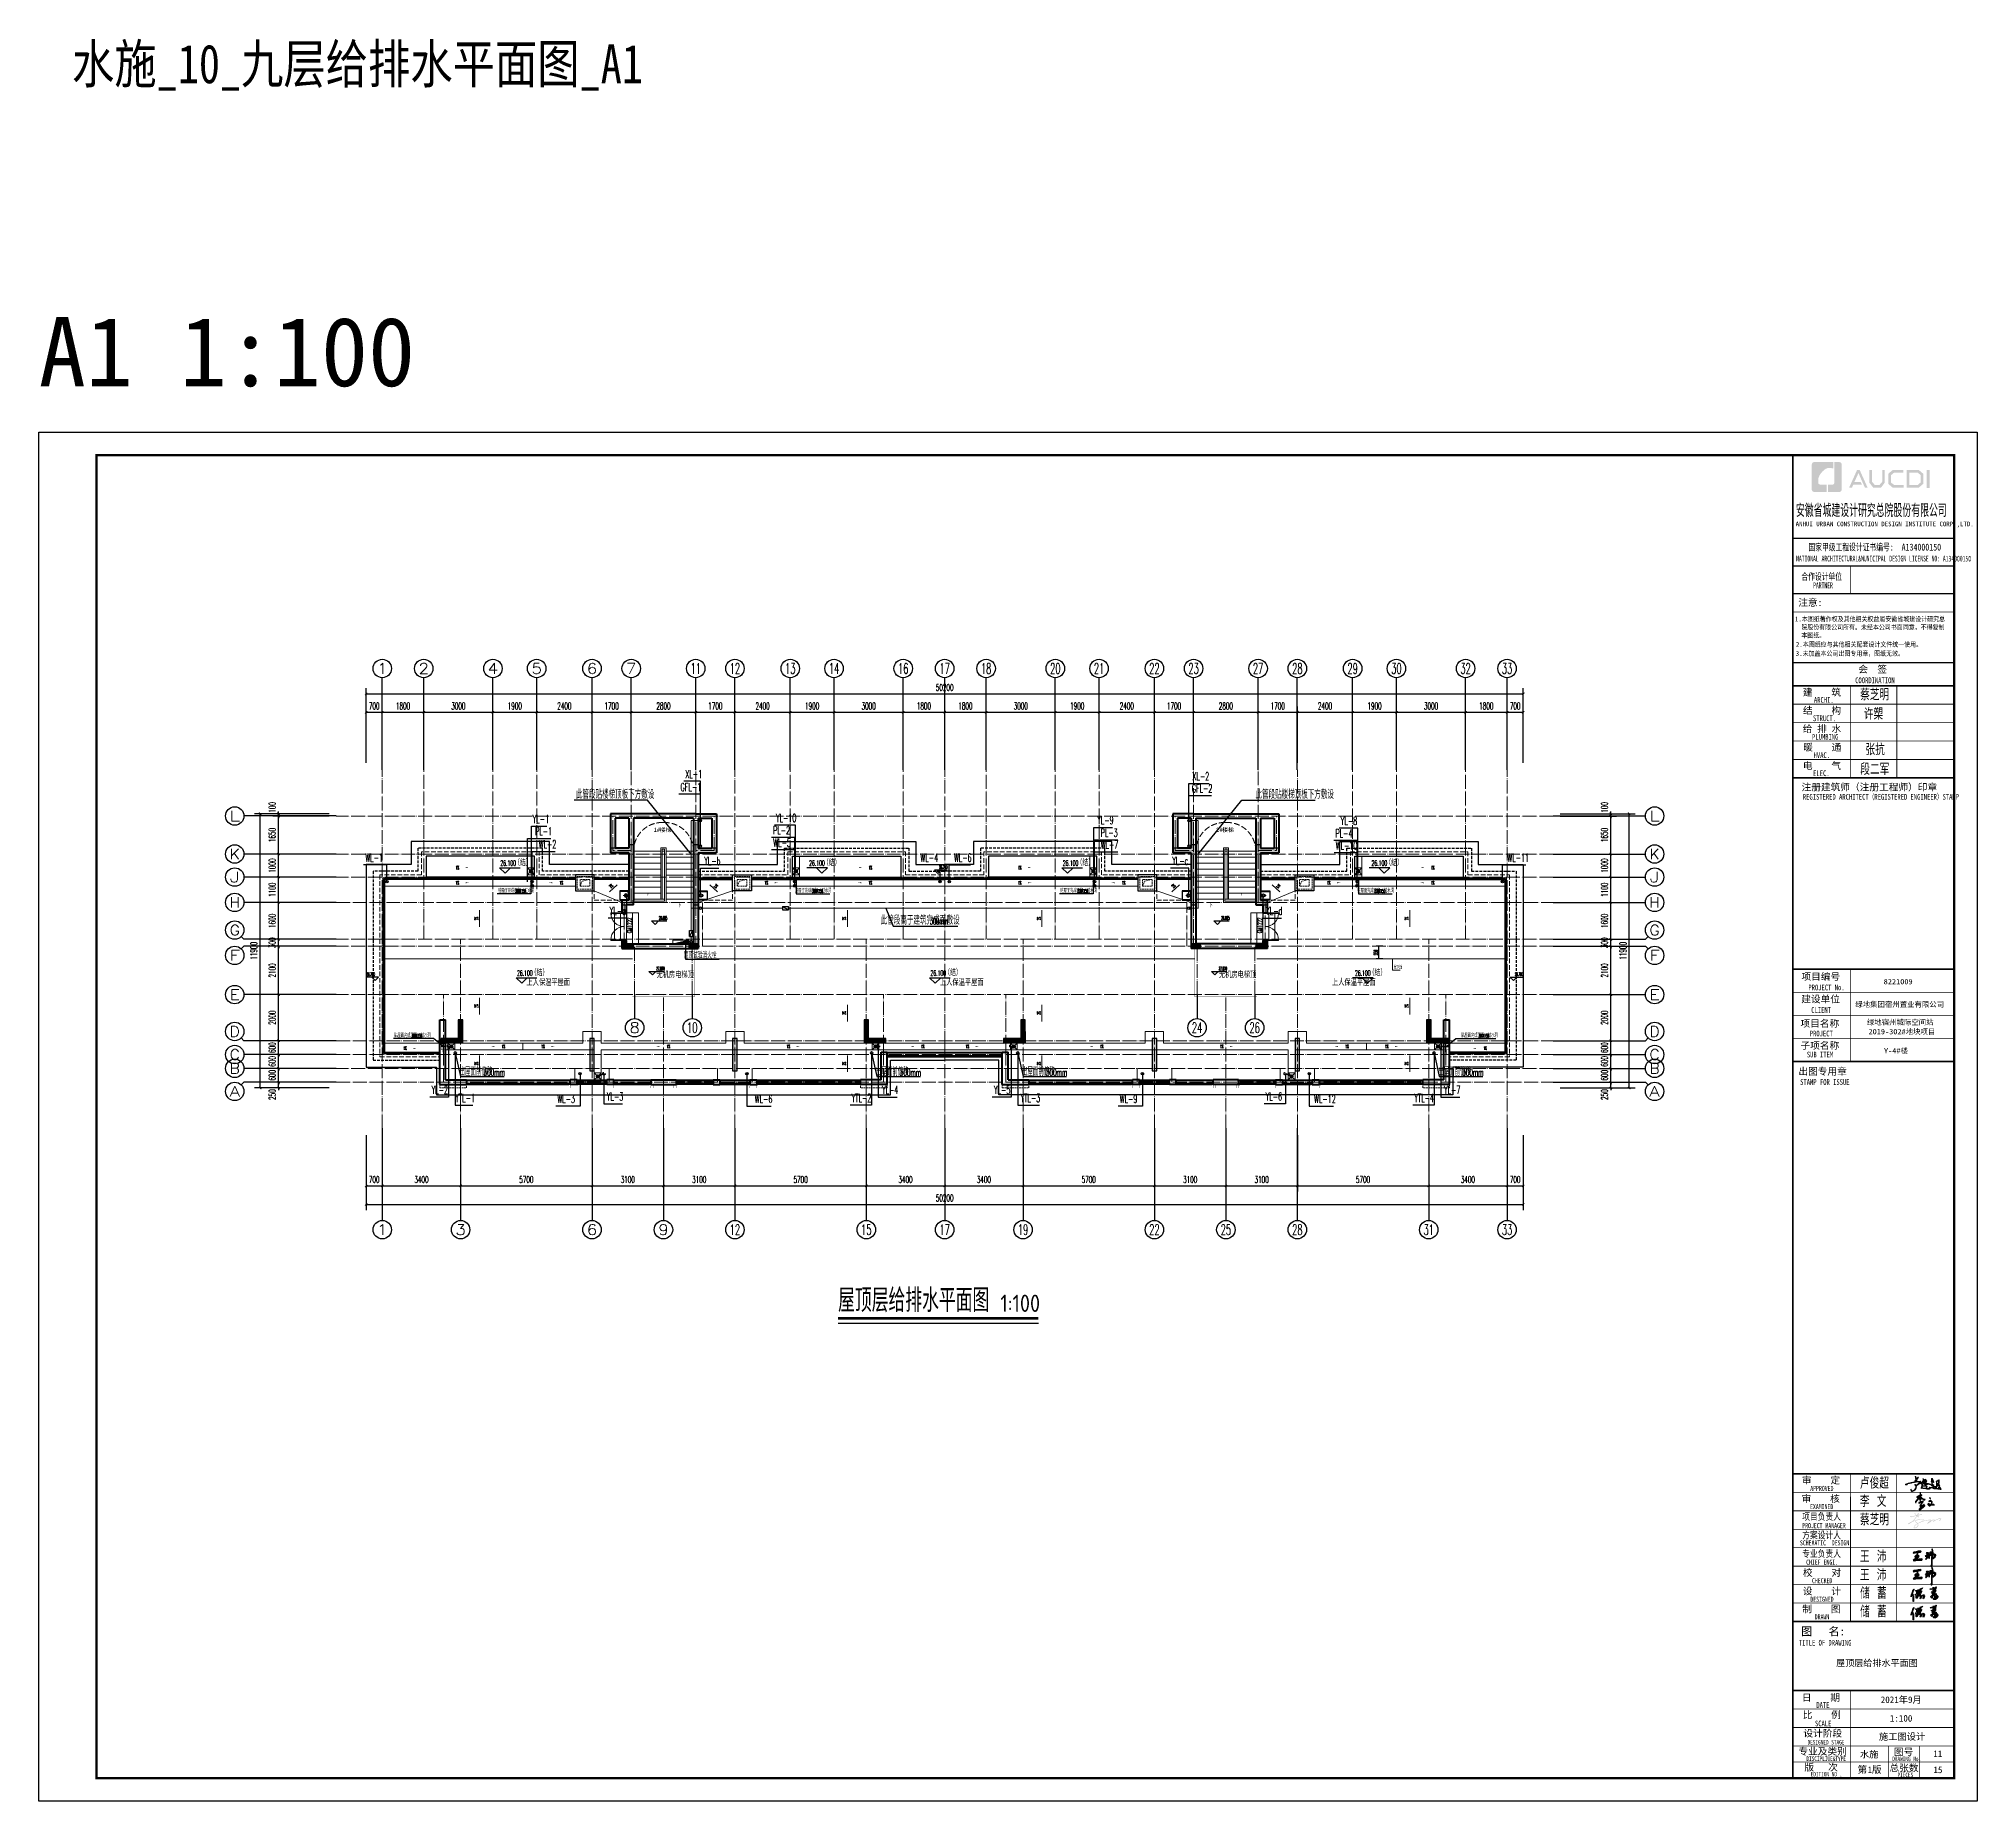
# Model space of a CAD drawing. Extents: x 27938 to 1042331, y -235042 to 1535213.
# Drawn here: x 667514 to 751614, y 256415 to 332890 of the extents above; entities that cross this region are included whole.
import ezdxf
from ezdxf.enums import TextEntityAlignment as Align

# ---------------------------------------------------------------- set-up
doc = ezdxf.new("R2010")
doc.units = 0
doc.header["$LTSCALE"] = 1000
doc.header["$MEASUREMENT"] = 0
for name, pattern in [('#P_--_20B1_001_t3$0$DASH', [0.35, 0.25, -0.1]), ('$1$DASH', [0.35, 0.25, -0.1]), ('__DASH', [0.35, 0.25, -0.1]), ('DASH', [0.35, 0.25, -0.1]), ('DOTE', [2.42, 2, -0.2, 0.02, -0.2])]:
    doc.linetypes.add(name, pattern=pattern)
for name, color, linetype in [('$RECOVER_210609100354-0', 7, 'Continuous'), ('3-栏杆1', 135, 'Continuous'), ('3.5方案汇报，与郭总、侯月琴确定户型_t8$0$2020.03.04 -1安徽标准化洋房户型(UA）_t8_t8$0$看线', 154, 'Continuous'), ('AXIS', 3, 'Continuous'), ('AXIS_TEXT', 4, 'Continuous'), ('COLUMN', 9, 'Continuous'), ('DIM_ELEV', 3, 'Continuous'), ('DIM_LEAD', 3, 'Continuous'), ('DIM_SYMB', 3, 'Continuous'), ('DIM_不分区消火栓', 3, 'Continuous'), ('DIM_不分区给水', 3, 'Continuous'), ('DIM_污水', 3, 'Continuous'), ('DIM_管井排水', 3, 'Continuous'), ('DIM_阳台', 132, 'Continuous'), ('DIM_雨水', 3, 'Continuous'), ('DIM_餐饮排水', 3, 'Continuous'), ('DOOR_FIRE_TEXT', 7, 'Continuous'), ('PIPE-不分区消火栓', 1, 'X'), ('PIPE-雨水', 4, 'Y'), ('PUB_TEXT', 4, 'Continuous'), ('ROOF', 183, 'Continuous'), ('S-COLU-LINE1', 6, 'Continuous'), ('TWT_LEAD', 3, 'Continuous'), ('VALVE_不分区消火栓', 7, 'Continuous'), ('VPIPE-不分区消火栓', 1, 'X'), ('VPIPE-污水', 2, 'W'), ('VPIPE-管井排水', 210, 'GF'), ('VPIPE-阳台', 132, 'YT'), ('VPIPE-雨水', 4, 'DASH'), ('VPIPE-餐饮排水', 41, 'P'), ('ZC', 6, 'Continuous'), ('图框', 140, 'Continuous'), ('图签文字', 147, 'Continuous'), ('导图字', 7, 'Continuous'), ('机电标识类', 1, 'Continuous'), ('污水', 3, 'Continuous'), ('电子签名-李文', 7, 'DASH'), ('看线', 251, 'Continuous'), ('签名-水', 7, 'Continuous'), ('管', 193, 'Continuous'), ('铝合金', 144, 'Continuous')]:
    doc.layers.add(name, color=color, linetype=linetype)
for name, color, linetype, lineweight in [('DOTE', 19, 'DOTE', 9), ('EQUIP_消火栓', 242, 'Continuous', 18), ('LVTRY', 1, 'Continuous', 13), ('PUB_HATCH', 8, 'Continuous', 9), ('STAIR', 2, 'Continuous', 18), ('WALL', 9, 'Continuous', 40), ('WINDOW', 8, 'Continuous', 15), ('可改文字', 6, 'Continuous', 18), ('图签', 147, 'Continuous', 18), ('平面-分水线', 214, 'Continuous', 15), ('平面-排水沟', 86, 'Continuous', 15), ('平面-栏杆', 135, 'Continuous', 15), ('平面-看线', 45, 'Continuous', 15), ('签名', 7, 'Continuous', 18), ('线脚', 6, 'Continuous', 15)]:
    doc.layers.add(name, color=color, linetype=linetype, lineweight=lineweight)
doc.layers.add('yichutu', color=7, linetype='Continuous', true_color=0xffffff, plot=False)
doc.styles.add('_TCH_AXIS', font='COMPLEX', dxfattribs={"bigfont": 'GBCBIG'})
doc.styles.add('_TCH_DIM', font='SIMPLEX.shx', dxfattribs={"width": 0.6, "oblique": 10, "bigfont": 'hztxt.shx'})
doc.styles.add('_TCH_DIM_T3', font='SIMPLEX.shx', dxfattribs={"width": 0.494118, "bigfont": 'GBCBIG.shx'})
doc.styles.add('_TCH_LABEL', font='simhei.ttf')
doc.styles.add('_TCH_WINDOW', font='SIMPLEX.shx', dxfattribs={"width": 0.7, "height": 3.5, "bigfont": 'GBCBIG.shx'})
doc.styles.add('_TWT_SERIAL', font='simplex.shx', dxfattribs={"width": 0.6, "oblique": 10, "height": 3, "bigfont": 'aadri.shx'})
doc.styles.add('COMPLEX', font='COMPLEX')
doc.styles.add('DIM_FONT_T3', font='SIMPLEX', dxfattribs={"width": 0.705882, "bigfont": 'GBCBIG'})
doc.styles.add('HT', font='simhei.ttf')
doc.styles.get("Standard").update_dxf_attribs({"font": 'gbenor.shx', "bigfont": 'gbcbig.shx'})
doc.styles.add('宋体', font='', dxfattribs={"height": 50})
doc.styles.add('建筑图签-1', font='simhei.ttf', dxfattribs={"width": 0.7})
doc.styles.add('建筑图签-2', font='TXT.shx', dxfattribs={"width": 0.5, "bigfont": 'HZTXT.shx'})
doc.styles.add('黑体', font='simhei.ttf')
doc.styles.get('宋体').set_extended_font_data('SimSun')
doc.linetypes.add('GF', pattern='A,3,-0.2,["GF",Standard,S=0.25,R=0,X=-0.1,Y=-0.115],-0.35', length=3.55)
doc.linetypes.add('P', pattern='A,3,-0.2,["P",Standard,S=0.25,R=0,X=-0.1,Y=-0.115],-0.2', length=3.4)
doc.linetypes.add('W', pattern='A,3,-0.2,["W",Standard,S=0.25,R=0,X=-0.1,Y=-0.115],-0.2', length=3.4)
doc.linetypes.add('X', pattern='A,3,-0.2,["X",Standard,S=0.25,R=0,X=-0.1,Y=-0.115],-0.25', length=3.45)
doc.linetypes.add('Y', pattern='A,3,-0.2,["Y",Standard,S=0.25,R=0,X=-0.1,Y=-0.115],-0.2', length=3.4)
doc.linetypes.add('YT', pattern='A,3,-0.2,["YT",Standard,S=0.25,R=0,X=-0.1,Y=-0.115],-0.35', length=3.55)
doc.dimstyles.new('_TCH_ARCH&&100', dxfattribs={"dimtxt": 297.5, "dimasz": 100, "dimexe": 250, "dimexo": 300, "dimgap": 126.25, "dimtad": 1, "dimdec": 0, "dimzin": 0, "dimdsep": 46, "dimtxsty": '_TCH_DIM_T3', "dimblk": 'ARCHTICK', "dimcen": 0.09, "dimclrt": 4, "dimazin": 2, "dimtfac": 1, "dimtdec": 0, "dimtix": 1, "dimtmove": 2, "dimatfit": 3, "dimfxl": 1, "dimtolj": 1, "dimtzin": 0, "dimarcsym": 0})
doc.dimstyles.new('_TCH_ARCH&&50', dxfattribs={"dimtxt": 157.5, "dimasz": 50, "dimexe": 125, "dimexo": 150, "dimgap": 58.75, "dimtad": 1, "dimdec": 0, "dimzin": 0, "dimdsep": 46, "dimtxsty": '_TCH_DIM_T3', "dimblk": 'ARCHTICK', "dimcen": 0.09, "dimclrt": 7, "dimazin": 0, "dimtfac": 1, "dimtdec": 0, "dimtix": 1, "dimtmove": 2, "dimatfit": 3, "dimldrblk": 'ARCHTICK', "dimfxl": 1, "dimtolj": 1, "dimtzin": 0, "dimarcsym": 0})

msp = doc.modelspace()

# ---------------------------------------------------------------- texts
at = {"layer": 'DIM_ELEV', "color": 8, "style": '_TCH_DIM'}
for s, height, width, p in [('26.100', 238, 0.494118, (687540.3, 297000.5)), ('（结）', 270.07, 0.7, (688133.9, 297000.5)), ('26.100', 238, 0.494118, (700937.5, 297000.5)), ('（结）', 270.07, 0.7, (701531.1, 297000.5)), ('26.700', 148.75, 0.423529, (706580.5, 296874.5)), ('26.100', 238, 0.494118, (711940.3, 297000.5)), ('（结）', 270.07, 0.7, (712533.9, 297000.5)), ('26.100', 238, 0.494118, (725337.5, 297000.5)), ('（结）', 270.07, 0.7, (725931.1, 297000.5)), ('26.085', 148.75, 0.423529, (694418.4, 294664.2)), ('26.085', 148.75, 0.423529, (718818.4, 294664.2)), ('26.700', 148.75, 0.423529, (681734.4, 292224.5)), ('26.100', 238, 0.494118, (688261.3, 292230.4)), ('（结）', 270.07, 0.7, (688854.9, 292230.4)), ('27.800', 148.75, 0.423529, (694306.4, 292472.5)), ('26.100', 238, 0.494118, (706200.3, 292230.4)), ('（结）', 270.07, 0.7, (706793.9, 292230.4)), ('27.800', 148.75, 0.423529, (718706.4, 292472.5)), ('26.100', 238, 0.494118, (724616.5, 292230.4)), ('（结）', 270.07, 0.7, (725210.1, 292230.4)), ('26.700', 148.75, 0.423529, (731555.1, 292224.5))]:
    msp.add_text(s, height=height, dxfattribs=dict(at, width=width)).set_placement(p)
at = {"layer": 'DIM_LEAD', "color": 7, "style": '_TCH_DIM'}
for s, height, width, p in [('贴屋面完成面留', 175, 0.6, (687435.9, 295837.6)), ('贴屋面完成面留', 175, 0.6, (700323.4, 295837.6)), ('贴屋面完成面留', 175, 0.6, (711835.9, 295837.6)), ('贴屋面完成面留', 175, 0.6, (724723.4, 295837.6)), ('300X150', 148.75, 0.423529, (688180.7, 295837.6)), ('过水洞', 175, 0.6, (688589, 295837.6)), ('300X150', 148.75, 0.423529, (701068.2, 295837.6)), ('过水洞', 175, 0.6, (701476.5, 295837.6)), ('300X150', 148.75, 0.423529, (712580.7, 295837.6)), ('过水洞', 175, 0.6, (712989, 295837.6)), ('300X150', 148.75, 0.423529, (725468.2, 295837.6)), ('过水洞', 175, 0.6, (725876.5, 295837.6)), ('贴屋面完成面留', 175, 0.6, (682932.7, 289561)), ('300X150', 148.75, 0.423529, (683677.5, 289561)), ('过水洞', 175, 0.6, (684085.7, 289561)), ('贴屋面完成面留', 175, 0.6, (729226.6, 289561)), ('300X150', 148.75, 0.423529, (729971.4, 289561)), ('过水洞', 175, 0.6, (730379.7, 289561))]:
    msp.add_text(s, height=height, dxfattribs=dict(at, width=width)).set_placement(p)
at = {"layer": 'DIM_SYMB', "color": 7, "style": '_TCH_DIM', "width": 0.6}
for p in [(695248.3, 295200.3), (718298.3, 295200.3)]:
    msp.add_text('下', height=175, dxfattribs=at).set_placement(p)
at = {"layer": 'DIM_SYMB', "color": 7}
for s, height, p in [('屋顶层给排水平面图', 1012.77, (702191.8, 277644.2)), ('1:100', 750, (709233.5, 277644.2))]:
    msp.add_text(s, height=height, dxfattribs=at).set_placement(p)
at = {"layer": 'DIM_不分区消火栓', "color": 7, "style": '_TWT_SERIAL', "width": 0.48}
for s, p in [('XL-1', (695565.1, 300809.7)), ('XL-2', (717563.1, 300713.4))]:
    msp.add_text(s, height=350, dxfattribs=at).set_placement(p)
at = {"layer": 'DIM_不分区给水', "color": 7, "style": 'DIM_FONT_T3'}
for s, height, width, p in [('出屋面前偏移', 337.59, 0.705882, (685766.4, 287893.8)), ('300mm', 297.5, 0.49827, (686807.2, 287893.8)), ('出屋面前偏移', 337.59, 0.705882, (703826.4, 287893.8)), ('300mm', 297.5, 0.49827, (704867.2, 287893.8)), ('出屋面前偏移', 337.59, 0.705882, (710166.4, 287893.8)), ('300mm', 297.5, 0.49827, (711207.2, 287893.8)), ('出屋面前偏移', 337.59, 0.705882, (728226.4, 287893.8)), ('300mm', 297.5, 0.49827, (729267.2, 287893.8))]:
    msp.add_text(s, height=height, dxfattribs=dict(at, width=width)).set_placement(p)
at = {"layer": 'DIM_污水', "color": 7, "style": '_TWT_SERIAL', "width": 0.48}
for s, p in [('WL-2', (689203.5, 297764.1)), ('WL-5', (699379.7, 297834.4)), ('WL-7', (713583.8, 297752.4)), ('WL-10', (723779.7, 297706.4)), ('WL-1', (681679.7, 297182.3)), ('WL-4', (705768.6, 297182.3)), ('WL-6', (707219.6, 297182.3)), ('WL-11', (731227.8, 297182.3)), ('WL-3', (690011.3, 286712.8)), ('WL-6', (698576.9, 286712.8)), ('WL-9', (714411.3, 286712.8)), ('WL-12', (722843.9, 286712.8))]:
    msp.add_text(s, height=350, dxfattribs=at).set_placement(p)
at = {"layer": 'DIM_管井排水', "color": 7, "style": '_TWT_SERIAL', "width": 0.48}
for s, p in [('GFL-1', (695356.5, 300245.8)), ('GFL-2', (717535.3, 300187.5))]:
    msp.add_text(s, height=350, dxfattribs=at).set_placement(p)
at = {"layer": 'DIM_雨水', "color": 7, "style": '_TWT_SERIAL', "width": 0.48}
for s, p in [('YL-1', (688945.1, 298859.6)), ('YL-10', (699496.6, 298903.5)), ('YL-9', (713434, 298809.3)), ('YL-8', (724001.5, 298775.2)), ('YL-b', (696383.6, 297036.9)), ('YL-c', (716686.9, 297047.3)), ('YL-a', (692286.9, 294877.5)), ('YL-d', (720762.8, 294877.5)), ('YL-2', (684553.9, 287103.7)), ('YL-3', (692159.8, 286817.1)), ('YL-4', (704095.2, 287103.7)), ('YL-5', (708950.9, 287103.7)), ('YL-6', (720741.7, 286817.1)), ('YL-7', (728479.3, 287103.7))]:
    msp.add_text(s, height=350, dxfattribs=at).set_placement(p)
at = {"layer": 'DIM_餐饮排水', "color": 7, "style": '_TWT_SERIAL', "width": 0.48}
for s, p in [('PL-1', (689048, 298327.5)), ('PL-2', (699371.5, 298370.5)), ('PL-3', (713584, 298265.1)), ('PL-4', (723771.5, 298237.9))]:
    msp.add_text(s, height=350, dxfattribs=at).set_placement(p)
at = {"layer": 'PUB_TEXT', "color": 8, "style": '黑体'}
for s, p in [('1#', (694186.6, 298475.4)), ('楼梯', (694451.3, 298475.4)), ('2#', (718586.6, 298475.4)), ('楼梯', (718851.3, 298475.4))]:
    msp.add_text(s, height=184.01, dxfattribs=at).set_placement(p)
at = {"layer": 'PUB_TEXT', "color": 8}
for s, p in [('上人保温平屋面', (688673.2, 291801)), ('无机房电梯顶', (694314.7, 292133.2)), ('上人保温平屋面', (706612.2, 291801)), ('无机房电梯顶', (718714.7, 292133.2)), ('上人保温平屋面', (723619.5, 291801))]:
    msp.add_text(s, height=270.07, dxfattribs=at).set_placement(p)
at = {"layer": 'TWT_LEAD', "color": 7}
for s, height, style, width, p in [('此管段贴楼梯顶板下方敷设', 350, '_TCH_DIM', 0.6, (690817.8, 299915.2)), ('此管段贴楼梯顶板下方敷设', 350, '_TCH_DIM', 0.6, (720302.8, 299915.2)), ('此管段高于建筑完成面', 350, '_TCH_DIM', 0.6, (704043.2, 294456.3)), ('300mm', 297.5, '_TCH_DIM', 0.423529, (706178.1, 294456.3)), ('敷设', 350, '_TCH_DIM', 0.6, (706898.1, 294456.3)), ('屋顶试验消火栓', 261.81, '_TWT_SERIAL', 0.6, (695492.5, 292987.6))]:
    msp.add_text(s, height=height, dxfattribs=dict(at, style=style, width=width)).set_placement(p)
at = {"layer": '可改文字', "color": 3, "style": '宋体'}
msp.add_text('屋顶层给排水平面图', height=281.28, dxfattribs=at).set_placement((747263.3, 262423.3), align=Align.MIDDLE)
at = {"layer": '图签', "color": 2, "style": '宋体'}
for s, height, p in [('Y-4#楼', 229.34, (747568.2, 288863)), ('15', 286.68, (749715.6, 257634.2))]:
    msp.add_text(s, height=height, dxfattribs=at).set_placement(p)
at = {"layer": '图签', "color": 3, "style": '宋体'}
msp.add_text('11', height=286.68, dxfattribs=at).set_placement((749710.7, 258334.2))
at = {"layer": '导图字', "color": 1, "style": '黑体', "width": 0.8}
msp.add_text('水施_10_九层给排水平面图_A1', height=1682.363, dxfattribs=at).set_placement((668957.3, 330960.1))
at = {"layer": '平面-排水沟', "color": 8, "style": '_TCH_DIM', "width": 0.423529}
for p in [(685600.8, 296848.4), (703519.2, 296848.4), (710000.8, 296848.4), (727919.2, 296848.4), (685600.8, 296193.1), (690111.7, 296193.1), (699008.3, 296193.1), (703519.2, 296193.1), (710000.8, 296193.1), (714511.7, 296193.1), (723408.3, 296193.1), (727919.2, 296193.1), (683325.7, 289012.1), (687600.2, 289093.1), (689319.8, 289093.1), (694759.2, 289093.2), (699960.8, 289093.2), (705794.1, 289093.3), (707725.8, 289093.3), (713559.2, 289093.2), (718760.8, 289093.2), (724200.2, 289093.1), (725919.8, 289093.1), (730194.3, 289012.1)]:
    msp.add_text('1%', height=148.75, dxfattribs=at).set_placement(p)
for rotation, p in [(42.135105, (692341.2, 296022.2)), (317.864895, (696788, 296116.3)), (42.135105, (716741.2, 296022.2)), (317.864895, (721188, 296116.3)), (89.999398, (686573.4, 294645)), (90.000602, (702529.6, 294645)), (89.999398, (710973.4, 294645)), (90.000602, (726929.6, 294645)), (90.000611, (686573.4, 290845.5)), (89.999389, (702529.6, 290545.5)), (90.000611, (710973.4, 290545.5)), (89.999389, (726929.6, 290845.5)), (89.999389, (686573.4, 288349.2)), (89.999389, (702529.6, 288349.1)), (89.999389, (710973.4, 288349.5)), (89.999389, (726929.6, 288348.8))]:
    msp.add_text('2%', height=148.75, rotation=rotation, dxfattribs=at).set_placement(p)
at = {"layer": '平面-排水沟', "color": 7, "style": 'DIM_FONT_T3', "width": 0.705882}
msp.add_text('分水线', height=168.79, dxfattribs=at).set_placement((726303.2, 292526.1))

# ---------------------------------------------------------------- blocks, each defined once
blk = doc.blocks.new('院标1')
h = blk.add_hatch(color=150)
h.dxf.hatch_style = 1
h.set_gradient(color1=(33, 113, 253), color2=(33, 113, 253), tint=1, name='INVCURVED')
edge = h.paths.add_edge_path()
edge.add_spline(control_points=[(116373, 648379), (116379, 648379), (116382, 648379), (116391, 648379), (116391, 648379), (116391, 648379), (116616, 648379), (116616, 648379), (116616, 648379), (116616, 648379), (116616, 648054), (116616, 648054), (116616, 648054), (116616, 648054), (116108, 648054), (116108, 648054), (116108, 648054), (116028, 648054), (115963, 648111), (115963, 648199), (115963, 648199), (115963, 648199), (115963, 649215), (115963, 649215), (115963, 649215), (115963, 649295), (116018, 649360), (116108, 649360), (116108, 649360), (116108, 649360), (116897, 649360), (116897, 649360), (116897, 649360), (116897, 649360), (116897, 649080), (116897, 649080), (116897, 649080), (116897, 649080), (116566, 649140), (116356, 648859), (116356, 648859), (116245, 648719), (116240, 648545), (116247, 648466), (116247, 648466), (116254, 648386), (116247, 648466), (116247, 648466), (116247, 648466), (116247, 648466), (116258, 648374), (116373, 648379)], knot_values=[0, 0, 0, 0, 0.071429, 0.071429, 0.071429, 0.107143, 0.142857, 0.142857, 0.142857, 0.178571, 0.214286, 0.214286, 0.214286, 0.25, 0.285714, 0.285714, 0.285714, 0.321429, 0.357143, 0.357143, 0.357143, 0.392857, 0.428571, 0.428571, 0.428571, 0.464286, 0.5, 0.5, 0.5, 0.535714, 0.571429, 0.571429, 0.571429, 0.607143, 0.642857, 0.642857, 0.642857, 0.678571, 0.714286, 0.714286, 0.714286, 0.75, 0.785714, 0.785714, 0.785714, 0.821429, 0.857143, 0.857143, 0.857143, 0.928571, 1, 1, 1, 1], degree=3, periodic=0)
h = blk.add_hatch(color=150)
h.dxf.hatch_style = 1
h.set_gradient(color1=(33, 113, 253), color2=(33, 113, 253), tint=1, name='INVCURVED')
edge = h.paths.add_edge_path()
edge.add_spline(control_points=[(117268, 649215), (117268, 649215), (117268, 648199), (117268, 648199), (117268, 648199), (117268, 648114), (117212, 648054), (117123, 648054), (117123, 648054), (117123, 648054), (116663, 648054), (116663, 648054), (116663, 648054), (116663, 648054), (116663, 648379), (116663, 648379), (116663, 648379), (116663, 648379), (116865, 648379), (116865, 648379), (116865, 648379), (116907, 648379), (116941, 648413), (116941, 648455), (116941, 648455), (116941, 648455), (116941, 649360), (116941, 649360), (116941, 649360), (116941, 649360), (117123, 649360), (117123, 649360), (117123, 649360), (117204, 649360), (117268, 649306), (117268, 649215)], knot_values=[0, 0, 0, 0, 0.1, 0.1, 0.1, 0.15, 0.2, 0.2, 0.2, 0.25, 0.3, 0.3, 0.3, 0.35, 0.4, 0.4, 0.4, 0.45, 0.5, 0.5, 0.5, 0.55, 0.6, 0.6, 0.6, 0.65, 0.7, 0.7, 0.7, 0.75, 0.8, 0.8, 0.8, 0.9, 1, 1, 1, 1], degree=3, periodic=0)
blk = doc.blocks.new('ljc')
at = {"linetype": 'Continuous'}
h = blk.add_hatch(color=0, dxfattribs=at)
h.paths.add_polyline_path([(2023, 1568), (2019, 1564), (2020, 1562), (2024, 1562), (2022, 1552), (1955, 1538), (1933, 1530), (1930, 1527), (1929, 1525), (1931, 1523), (1944, 1524), (1946, 1526), (1942, 1528), (1960, 1535), (1967, 1535), (1975, 1538), (1985, 1539), (1998, 1543), (2010, 1544), (2018, 1547), (2025, 1546), (2035, 1549), (2061, 1550), (2052, 1537), (2042, 1528), (2028, 1521), (2023, 1521), (2018, 1526), (2015, 1527), (2013, 1525), (2013, 1521), (2019, 1516), (2022, 1508), (2022, 1494), (2012, 1477), (2000, 1469), (1988, 1467), (1982, 1473), (1980, 1480), (1978, 1482), (1978, 1475), (1981, 1468), (1988, 1463), (1994, 1463), (2005, 1467), (2018, 1478), (2027, 1493), (2028, 1504), (2025, 1517), (2033, 1518), (2054, 1533), (2067, 1549), (2067, 1552), (2064, 1555), (2029, 1553), (2036, 1575), (2049, 1591), (2047, 1593), (2043, 1592), (2028, 1573), (2025, 1589), (2021, 1597), (2018, 1599), (2017, 1597), (2020, 1590)])
h.paths.add_polyline_path([(2081, 1522), (2081, 1528), (2075, 1541), (2093, 1562), (2097, 1572), (2094, 1577), (2087, 1576), (2089, 1572), (2092, 1572), (2091, 1567), (2080, 1551), (2066, 1537), (2065, 1535), (2067, 1533), (2073, 1535), (2077, 1523), (2077, 1513), (2072, 1496), (2072, 1492), (2074, 1490), (2078, 1494), (2083, 1510), (2099, 1510), (2119, 1507), (2119, 1500), (2116, 1496), (2108, 1493), (2087, 1496), (2084, 1492), (2087, 1489), (2103, 1488), (2122, 1483), (2140, 1484), (2148, 1482), (2152, 1486), (2152, 1491), (2148, 1488), (2125, 1488), (2114, 1490), (2124, 1499), (2126, 1509), (2121, 1512), (2119, 1511), (2108, 1514), (2124, 1523), (2132, 1532), (2130, 1535), (2121, 1536), (2115, 1533), (2109, 1533), (2123, 1555), (2121, 1559), (2114, 1557), (2116, 1564), (2115, 1569), (2111, 1573), (2105, 1572), (2093, 1554)])
h.paths.add_polyline_path([(2089, 1535), (2097, 1535), (2112, 1551), (2116, 1552), (2111, 1543), (2099, 1528), (2101, 1526), (2114, 1528), (2121, 1531), (2124, 1530), (2118, 1524), (2101, 1515), (2084, 1514), (2084, 1518)], flags=16)
h.paths.add_polyline_path([(2093, 1537), (2095, 1540), (2103, 1546), (2096, 1537)], flags=16)
h.paths.add_polyline_path([(2093, 1544), (2094, 1549), (2106, 1568), (2109, 1569), (2111, 1567), (2108, 1554), (2104, 1550)], flags=16)
h.paths.add_polyline_path([(2141, 1534), (2138, 1533), (2137, 1531), (2142, 1527), (2155, 1522), (2158, 1523), (2153, 1528)])
h.paths.add_polyline_path([(2175, 1522), (2173, 1524), (2172, 1546), (2183, 1545), (2185, 1547), (2183, 1557), (2178, 1566), (2177, 1561), (2180, 1556), (2181, 1550), (2175, 1550), (2170, 1554), (2169, 1574), (2171, 1574), (2175, 1569), (2176, 1571), (2170, 1579), (2167, 1579), (2165, 1577), (2164, 1562), (2166, 1553), (2163, 1553), (2162, 1551), (2167, 1547), (2169, 1537), (2169, 1524), (2166, 1521), (2165, 1517), (2168, 1513), (2170, 1513), (2173, 1517), (2180, 1517), (2178, 1502), (2175, 1500), (2167, 1499), (2175, 1496), (2180, 1497), (2183, 1500), (2184, 1511), (2187, 1521), (2185, 1523)])
h.paths.add_polyline_path([(2233, 1542), (2233, 1564), (2231, 1567), (2215, 1558), (2210, 1557), (2206, 1552), (2211, 1548), (2211, 1551), (2229, 1560), (2228, 1542), (2227, 1537), (2224, 1533), (2220, 1534), (2213, 1542), (2211, 1543), (2209, 1541), (2209, 1508), (2189, 1508), (2187, 1506), (2191, 1503), (2213, 1503), (2217, 1511), (2222, 1516), (2232, 1518), (2234, 1513), (2234, 1505), (2227, 1505), (2232, 1502), (2232, 1500), (2228, 1497), (2229, 1493), (2239, 1495), (2243, 1489), (2243, 1486), (2212, 1492), (2189, 1492), (2179, 1494), (2176, 1496), (2167, 1496), (2164, 1498), (2154, 1499), (2147, 1503), (2144, 1503), (2143, 1501), (2144, 1498), (2153, 1494), (2174, 1491), (2186, 1487), (2211, 1487), (2222, 1484), (2230, 1484), (2243, 1480), (2249, 1480), (2251, 1482), (2244, 1496), (2246, 1499), (2238, 1503), (2239, 1513), (2237, 1520), (2233, 1523), (2224, 1522), (2214, 1516), (2212, 1522), (2213, 1536), (2220, 1530), (2228, 1530), (2230, 1532)])
at = {"color": 0, "linetype": 'Continuous', "elevation": 16426272}
for points in [[(1930, 1527), (1929, 1525), (1931, 1523), (1944, 1524), (1946, 1526), (1942, 1528), (1960, 1535), (1967, 1535), (1975, 1538), (1985, 1539), (1998, 1543), (2010, 1544), (2018, 1547), (2025, 1546), (2035, 1549), (2061, 1550), (2052, 1537), (2042, 1528), (2028, 1521), (2023, 1521), (2018, 1526), (2015, 1527), (2013, 1525), (2013, 1521), (2019, 1516), (2022, 1508), (2022, 1494), (2012, 1477), (2000, 1469), (1988, 1467), (1982, 1473), (1980, 1480), (1978, 1482), (1978, 1475), (1981, 1468), (1988, 1463), (1994, 1463), (2005, 1467), (2018, 1478), (2027, 1493), (2028, 1504), (2025, 1517), (2033, 1518), (2054, 1533), (2067, 1549), (2067, 1552), (2064, 1555), (2029, 1553), (2036, 1575), (2049, 1591), (2047, 1593), (2043, 1592), (2028, 1573), (2025, 1589), (2021, 1597), (2018, 1599), (2017, 1597), (2020, 1590), (2023, 1568), (2019, 1564), (2020, 1562), (2024, 1562), (2022, 1552), (1955, 1538), (1933, 1530), (1930, 1527)], [(2163, 1553), (2162, 1551), (2167, 1547), (2169, 1537), (2169, 1524), (2166, 1521), (2165, 1517), (2168, 1513), (2170, 1513), (2173, 1517), (2180, 1517), (2178, 1502), (2175, 1500), (2167, 1499), (2175, 1496), (2180, 1497), (2183, 1500), (2184, 1511), (2187, 1521), (2185, 1523), (2175, 1522), (2173, 1524), (2172, 1546), (2183, 1545), (2185, 1547), (2183, 1557), (2178, 1566), (2177, 1561), (2180, 1556), (2181, 1550), (2175, 1550), (2170, 1554), (2169, 1574), (2171, 1574), (2175, 1569), (2176, 1571), (2170, 1579), (2167, 1579), (2165, 1577), (2164, 1562), (2166, 1553), (2163, 1553)], [(2016, 1561), (2015, 1560), (2017, 1560), (2016, 1561)], [(2017, 1562), (2016, 1561), (2019, 1561), (2017, 1562)], [(2066, 1537), (2065, 1535), (2067, 1533), (2073, 1535), (2077, 1523), (2077, 1513), (2072, 1496), (2072, 1492), (2074, 1490), (2078, 1494), (2083, 1510), (2099, 1510), (2119, 1507), (2119, 1500), (2116, 1496), (2108, 1493), (2087, 1496), (2084, 1492), (2087, 1489), (2103, 1488), (2122, 1483), (2140, 1484), (2148, 1482), (2152, 1486), (2152, 1491), (2148, 1488), (2125, 1488), (2114, 1490), (2124, 1499), (2126, 1509), (2121, 1512), (2119, 1511), (2108, 1514), (2124, 1523), (2132, 1532), (2130, 1535), (2121, 1536), (2115, 1533), (2109, 1533), (2123, 1555), (2121, 1559), (2114, 1557), (2116, 1564), (2115, 1569), (2111, 1573), (2105, 1572), (2093, 1554), (2081, 1522), (2081, 1528), (2075, 1541), (2093, 1562), (2097, 1572), (2094, 1577), (2087, 1576), (2089, 1572), (2092, 1572), (2091, 1567), (2080, 1551), (2066, 1537)], [(2084, 1514), (2084, 1518), (2089, 1535), (2097, 1535), (2112, 1551), (2116, 1552), (2111, 1543), (2099, 1528), (2101, 1526), (2114, 1528), (2121, 1531), (2124, 1530), (2118, 1524), (2101, 1515), (2084, 1514)], [(2093, 1544), (2094, 1549), (2106, 1568), (2109, 1569), (2111, 1567), (2108, 1554), (2104, 1550), (2093, 1544)], [(2093, 1537), (2095, 1540), (2103, 1546), (2096, 1537), (2093, 1537)], [(2138, 1533), (2137, 1531), (2142, 1527), (2155, 1522), (2158, 1523), (2153, 1528), (2141, 1534), (2138, 1533)], [(2144, 1503), (2143, 1501), (2144, 1498), (2153, 1494), (2174, 1491), (2186, 1487), (2211, 1487), (2222, 1484), (2230, 1484), (2243, 1480), (2249, 1480), (2251, 1482), (2244, 1496), (2246, 1499), (2238, 1503), (2239, 1513), (2237, 1520), (2233, 1523), (2224, 1522), (2214, 1516), (2212, 1522), (2213, 1536), (2220, 1530), (2228, 1530), (2230, 1532), (2233, 1542), (2233, 1564), (2231, 1567), (2215, 1558), (2210, 1557), (2206, 1552), (2211, 1548), (2211, 1551), (2229, 1560), (2228, 1542), (2227, 1537), (2224, 1533), (2220, 1534), (2213, 1542), (2211, 1543), (2209, 1541), (2209, 1508), (2189, 1508), (2187, 1506), (2191, 1503), (2213, 1503), (2217, 1511), (2222, 1516), (2232, 1518), (2234, 1513), (2234, 1505), (2227, 1505), (2232, 1502), (2232, 1500), (2228, 1497), (2229, 1493), (2239, 1495), (2243, 1489), (2243, 1486), (2212, 1492), (2189, 1492), (2179, 1494), (2176, 1496), (2167, 1496), (2164, 1498), (2154, 1499), (2147, 1503), (2144, 1503)], [(2177, 1569), (2176, 1570), (2175, 1567), (2177, 1565), (2177, 1569)]]:
    blk.add_lwpolyline(points, dxfattribs=at)
blk = doc.blocks.new('A$C44B256A7')
at = {"layer": '电子签名-李文'}
h = blk.add_hatch(color=0, dxfattribs=at)
h.dxf.hatch_style = 1
h.paths.add_polyline_path([(934, -1198), (941, -1210), (956, -1216), (968, -1207), (992, -1199), (1012, -1194), (1037, -1192), (1054, -1200), (1076, -1215), (1093, -1230), (1096, -1243), (1095, -1265), (1092, -1286), (1086, -1310), (1075, -1335), (1059, -1365), (1039, -1388), (1024, -1405), (1007, -1416), (991, -1423), (973, -1429), (958, -1429), (945, -1423), (936, -1414), (927, -1402), (919, -1391), (910, -1376), (910, -1366), (915, -1361), (935, -1366), (957, -1369), (977, -1373), (1002, -1377), (1020, -1380), (1055, -1386), (1075, -1389), (1102, -1393), (1140, -1392), (1169, -1396), (1199, -1396), (1222, -1404), (1226, -1395), (1230, -1384), (1221, -1380), (1202, -1379), (1168, -1378), (1110, -1373), (1073, -1371), (1046, -1369), (997, -1351), (972, -1349), (946, -1344), (925, -1342), (903, -1340), (893, -1348), (890, -1366), (894, -1381), (897, -1390), (916, -1418), (935, -1434), (951, -1442), (978, -1445), (993, -1442), (1013, -1435), (1029, -1424), (1042, -1415), (1055, -1395), (1073, -1371), (1079, -1362), (1095, -1333), (1111, -1306), (1111, -1281), (1114, -1251), (1116, -1233), (1101, -1208), (1084, -1194), (1069, -1182), (1055, -1176), (1037, -1171), (1016, -1172), (990, -1176), (970, -1183), (958, -1186), (940, -1186), (934, -1191)])
h.paths.add_polyline_path([(987, -1030), (1007, -1049), (1020, -1066), (1032, -1071), (1036, -1064), (1030, -1052), (1020, -1039), (1013, -1028), (1006, -1017), (992, -1016), (986, -1024)])
h.paths.add_polyline_path([(395, -1278), (403, -1295), (420, -1295), (516, -1261), (580, -1237), (606, -1225), (604, -1242), (569, -1289), (521, -1338), (502, -1370), (469, -1415), (459, -1437), (466, -1461), (473, -1463), (505, -1473), (561, -1464), (589, -1463), (635, -1455), (656, -1452), (683, -1449), (699, -1446), (687, -1462), (666, -1475), (650, -1485), (642, -1496), (607, -1527), (583, -1544), (580, -1546), (575, -1557), (545, -1583), (532, -1592), (516, -1602), (509, -1608), (462, -1636), (449, -1640), (446, -1634), (474, -1608), (494, -1591), (506, -1568), (523, -1548), (531, -1543), (553, -1516), (584, -1491), (603, -1465), (635, -1430), (668, -1402), (694, -1383), (693, -1366), (669, -1376), (650, -1395), (619, -1417), (594, -1442), (569, -1472), (533, -1499), (492, -1545), (460, -1590), (425, -1625), (417, -1648), (432, -1658), (463, -1657), (488, -1643), (516, -1628), (543, -1606), (571, -1586), (603, -1554), (635, -1533), (664, -1502), (690, -1485), (715, -1464), (726, -1446), (732, -1424), (710, -1420), (656, -1427), (590, -1434), (534, -1446), (510, -1444), (492, -1444), (486, -1428), (519, -1384), (565, -1324), (604, -1274), (630, -1231), (626, -1201), (589, -1206), (563, -1218), (528, -1229), (519, -1232), (499, -1236), (473, -1243), (448, -1253), (428, -1261), (405, -1271), (394, -1276)])
edge = h.paths.add_edge_path()
edge.add_line((470, -744), (463, -751))
edge.add_line((479, -744), (470, -744))
edge.add_line((486, -757), (479, -744))
edge.add_line((488, -983), (488, -948))
edge.add_line((505, -985), (488, -983))
edge.add_line((531, -998), (505, -985))
edge.add_line((559, -1019), (531, -998))
edge.add_line((586, -1042), (559, -1019))
edge.add_line((649, -1079), (586, -1042))
edge.add_line((698, -1095), (649, -1079))
edge.add_line((735, -1105), (698, -1095))
edge.add_line((727, -1120), (735, -1105))
edge.add_line((692, -1122), (727, -1120))
edge.add_line((655, -1122), (692, -1122))
edge.add_line((675, -1107), (655, -1122))
edge.add_line((627, -1093), (675, -1107))
edge.add_line((570, -1058), (627, -1093))
edge.add_line((495, -1007), (570, -1058))
edge.add_line((490, -1012), (495, -1007))
edge.add_line((495, -1144), (490, -1012))
edge.add_line((491, -1152), (495, -1144))
edge.add_line((471, -1149), (491, -1152))
edge.add_line((413, -1057), (471, -1149))
edge.add_line((371, -1021), (413, -1057))
edge.add_line((341, -1002), (371, -1021))
edge.add_line((314, -991), (341, -1002))
edge.add_line((286, -969), (314, -991))
edge.add_line((297, -954), (286, -969))
edge.add_line((497, -860), (487, -865))
edge.add_line((563, -849), (497, -860))
edge.add_line((565, -866), (563, -849))
edge.add_line((448, -990), (471, -966))
edge.add_line((239, -1246), (448, -990))
edge.add_line((247, -1268), (239, -1246))
edge.add_line((227, -1272), (247, -1268))
edge.add_line((213, -1252), (227, -1272))
edge.add_line((221, -1213), (213, -1252))
edge.add_line((366, -1049), (221, -1213))
edge.add_line((531, -873), (487, -920))
edge.add_line((523, -874), (531, -873))
edge.add_line((444, -905), (468, -895))
edge.add_line((350, -952), (444, -905))
edge.add_line((322, -977), (350, -952))
edge.add_line((376, -998), (322, -977))
edge.add_line((410, -1028), (376, -998))
edge.add_line((430, -1046), (410, -1028))
edge.add_line((458, -1093), (430, -1046))
edge.add_line((476, -1116), (458, -1093))
edge.add_line((463, -751), (470, -938))
h = blk.add_hatch(color=0, dxfattribs=at)
h.dxf.hatch_style = 1
h.paths.add_polyline_path([(401, -1047), (383, -1031), (366, -1049), (221, -1213), (213, -1252), (227, -1272), (247, -1268), (239, -1246)])
h.paths.add_polyline_path([(414, -1032), (410, -1028), (397, -1017), (383, -1031), (401, -1047)])
h = blk.add_hatch(color=0, dxfattribs=at)
h.dxf.hatch_style = 1
h.paths.add_polyline_path([(322, -977), (350, -952), (444, -905), (468, -895), (468, -874), (297, -954), (286, -969), (314, -991), (341, -1002), (371, -1021), (383, -1031), (397, -1017), (376, -998)])
h = blk.add_hatch(color=0, dxfattribs=at)
h.dxf.hatch_style = 1
h.paths.add_polyline_path([(470, -938), (397, -1017), (414, -1031), (448, -990), (471, -966), (476, -1116), (458, -1093), (430, -1046), (414, -1032), (401, -1047), (413, -1057), (471, -1149), (491, -1152), (495, -1144), (490, -1012), (495, -1007), (570, -1058), (627, -1093), (675, -1107), (655, -1122), (692, -1122), (727, -1120), (735, -1105), (698, -1095), (649, -1079), (586, -1042), (559, -1019), (531, -998), (505, -985), (488, -983), (488, -948), (565, -866), (563, -849), (497, -860), (487, -865), (486, -757), (479, -744), (470, -744), (463, -751)])
h.paths.add_polyline_path([(487, -888), (535, -869), (487, -920)], flags=16)
h = blk.add_hatch(color=0, dxfattribs=at)
h.dxf.hatch_style = 1
h.paths.add_polyline_path([(604, -1432), (594, -1442), (576, -1464), (589, -1463), (607, -1460), (636, -1429)])
h.paths.add_polyline_path([(1055, -1386), (1061, -1387), (1073, -1371), (1055, -1370), (1043, -1384)])
at = {"layer": '电子签名-李文', "color": 0}
for p, q in [((366, -1049, 0), (221, -1213, 0)), ((239, -1246, 0), (448, -990, 0)), ((297, -954, 0), (286, -969, 0)), ((286, -969, 0), (314, -991, 0)), ((468, -874, 0), (297, -954, 0)), ((314, -991, 0), (341, -1002, 0)), ((322, -977, 0), (350, -952, 0)), ((376, -998, 0), (322, -977, 0)), ((341, -1002, 0), (371, -1021, 0)), ((350, -952, 0), (444, -905, 0)), ((470, -938, 0), (366, -1049, 0)), ((371, -1021, 0), (413, -1057, 0)), ((410, -1028, 0), (376, -998, 0)), ((430, -1046, 0), (410, -1028, 0)), ((458, -1093, 0), (430, -1046, 0)), ((444, -905, 0), (468, -895, 0)), ((448, -990, 0), (471, -966, 0)), ((470, -744, 0), (463, -751, 0)), ((463, -751, 0), (470, -938, 0)), ((479, -744, 0), (470, -744, 0)), ((471, -966, 0), (476, -1116, 0)), ((486, -757, 0), (479, -744, 0)), ((487, -865, 0), (486, -757, 0)), ((497, -860, 0), (487, -865, 0)), ((531, -873, 0), (487, -920, 0)), ((487, -888, 0), (523, -874, 0)), ((487, -920, 0), (487, -888, 0)), ((488, -948, 0), (565, -866, 0)), ((488, -983, 0), (488, -948, 0)), ((505, -985, 0), (488, -983, 0)), ((490, -1012, 0), (495, -1007, 0)), ((495, -1144, 0), (490, -1012, 0)), ((495, -1007, 0), (570, -1058, 0)), ((563, -849, 0), (497, -860, 0)), ((531, -998, 0), (505, -985, 0)), ((523, -874, 0), (531, -873, 0)), ((559, -1019, 0), (531, -998, 0)), ((586, -1042, 0), (559, -1019, 0)), ((565, -866, 0), (563, -849, 0)), ((649, -1079, 0), (586, -1042, 0)), ((221, -1213, 0), (213, -1252, 0)), ((213, -1252, 0), (227, -1272, 0)), ((227, -1272, 0), (247, -1268, 0)), ((247, -1268, 0), (239, -1246, 0)), ((413, -1057, 0), (471, -1149, 0)), ((476, -1116, 0), (458, -1093, 0)), ((471, -1149, 0), (491, -1152, 0)), ((491, -1152, 0), (495, -1144, 0)), ((570, -1058, 0), (627, -1093, 0)), ((627, -1093, 0), (675, -1107, 0)), ((698, -1095, 0), (649, -1079, 0)), ((675, -1107, 0), (655, -1122, 0)), ((655, -1122, 0), (692, -1122, 0)), ((692, -1122, 0), (727, -1120, 0)), ((735, -1105, 0), (698, -1095, 0)), ((727, -1120, 0), (735, -1105, 0))]:
    blk.add_line(p, q, dxfattribs=at)
at = {"layer": '电子签名-李文', "color": 0, "elevation": 0}
for points in [[(987, -1030), (1007, -1049), (1020, -1066), (1032, -1071), (1036, -1064), (1030, -1052), (1020, -1039), (1013, -1028), (1006, -1017), (992, -1016), (986, -1024), (987, -1030)], [(395, -1278), (403, -1295), (420, -1295), (516, -1261), (580, -1237), (606, -1225), (604, -1242), (569, -1289), (521, -1338), (502, -1370), (469, -1415), (459, -1437), (466, -1461), (473, -1463), (505, -1473), (561, -1464), (589, -1463), (635, -1455), (656, -1452), (683, -1449), (699, -1446), (687, -1462), (666, -1475), (650, -1485), (642, -1496), (607, -1527), (583, -1544), (580, -1546), (575, -1557), (545, -1583), (532, -1592), (516, -1602), (509, -1608), (462, -1636), (449, -1640), (446, -1634), (474, -1608), (494, -1591), (506, -1568), (523, -1548), (531, -1543), (553, -1516), (584, -1491), (603, -1465), (635, -1430), (668, -1402), (694, -1383), (693, -1366), (669, -1376), (650, -1395), (619, -1417), (594, -1442), (569, -1472), (533, -1499), (492, -1545), (460, -1590), (425, -1625), (417, -1648), (432, -1658), (463, -1657), (488, -1643), (516, -1628), (543, -1606), (571, -1586), (603, -1554), (635, -1533), (664, -1502), (690, -1485), (715, -1464), (726, -1446), (732, -1424), (710, -1420), (656, -1427), (590, -1434), (534, -1446), (510, -1444), (492, -1444), (486, -1428), (519, -1384), (565, -1324), (604, -1274), (630, -1231), (626, -1201), (589, -1206), (563, -1218), (528, -1229), (519, -1232), (499, -1236), (473, -1243), (448, -1253), (428, -1261), (405, -1271), (394, -1276), (395, -1278)], [(934, -1198), (941, -1210), (956, -1216), (968, -1207), (992, -1199), (1012, -1194), (1037, -1192), (1054, -1200), (1076, -1215), (1093, -1230), (1096, -1243), (1095, -1265), (1092, -1286), (1086, -1310), (1075, -1335), (1059, -1365), (1039, -1388), (1024, -1405), (1007, -1416), (991, -1423), (973, -1429), (958, -1429), (945, -1423), (936, -1414), (927, -1402), (919, -1391), (910, -1376), (910, -1366), (915, -1361), (935, -1366), (957, -1369), (977, -1373), (1002, -1377), (1020, -1380), (1055, -1386), (1075, -1389), (1102, -1393), (1140, -1392), (1169, -1396), (1199, -1396), (1222, -1404), (1226, -1395), (1230, -1384), (1221, -1380), (1202, -1379), (1168, -1378), (1110, -1373), (1073, -1371), (1046, -1369), (997, -1351), (972, -1349), (946, -1344), (925, -1342), (903, -1340), (893, -1348), (890, -1366), (894, -1381), (897, -1390), (916, -1418), (935, -1434), (951, -1442), (978, -1445), (993, -1442), (1013, -1435), (1029, -1424), (1042, -1415), (1055, -1395), (1073, -1371), (1079, -1362), (1095, -1333), (1111, -1306), (1111, -1281), (1114, -1251), (1116, -1233), (1101, -1208), (1084, -1194), (1069, -1182), (1055, -1176), (1037, -1171), (1016, -1172), (990, -1176), (970, -1183), (958, -1186), (940, -1186), (934, -1191), (934, -1198)]]:
    blk.add_lwpolyline(points, dxfattribs=at)
blk = doc.blocks.new('王沛')
h = blk.add_hatch(color=7)
h.paths.add_polyline_path([(205, 110), (204, 111), (202, 111), (187, 96), (190, 92), (198, 100)])
h.paths.add_polyline_path([(141, 110), (141, 111), (143, 110), (140, 108)], flags=16)
h.paths.add_polyline_path([(130, 110), (135, 110), (134, 102), (129, 107)], flags=16)
h.paths.add_polyline_path([(232, 120), (238, 120), (243, 118), (243, 115), (233, 103), (230, 103), (229, 113), (230, 119)], flags=16)
h.paths.add_polyline_path([(206, 120), (205, 121), (201, 121), (187, 114), (186, 111), (191, 109), (201, 115), (205, 115), (207, 117)])
h.paths.add_polyline_path([(206, 130), (205, 131), (193, 131), (191, 128), (196, 125), (203, 124), (207, 127)])
h.paths.add_polyline_path([(159, 141), (158, 142), (144, 141), (126, 136), (118, 136), (113, 132), (115, 129), (137, 133), (136, 116), (130, 115), (123, 110), (123, 108), (130, 99), (114, 86), (120, 83), (140, 88), (165, 88), (168, 91), (168, 93), (165, 96), (128, 92), (135, 97), (138, 97), (148, 107), (150, 111), (148, 114), (141, 116), (141, 129), (144, 135), (158, 136), (161, 139)])
h.paths.add_polyline_path([(229, 153), (228, 154), (225, 153), (227, 137), (225, 135), (215, 135), (212, 132), (214, 130), (226, 130), (225, 123), (222, 123), (213, 118), (218, 127), (217, 128), (213, 126), (209, 121), (207, 110), (208, 99), (210, 98), (212, 100), (212, 113), (220, 117), (226, 118), (224, 105), (223, 62), (222, 55), (219, 54), (222, 49), (225, 49), (227, 51), (228, 98), (233, 98), (245, 108), (249, 115), (249, 119), (242, 124), (230, 125), (231, 130), (234, 132), (234, 134), (231, 136), (232, 144)])
at = {"color": 7, "linetype": 'Continuous', "elevation": 7849739}
for points in [[(159, 141), (158, 142), (144, 141), (126, 136), (118, 136), (113, 132), (115, 129), (137, 133), (136, 116), (130, 115), (123, 110), (123, 108), (130, 99), (114, 86), (120, 83), (140, 88), (165, 88), (168, 91), (168, 93), (165, 96), (128, 92), (135, 97), (138, 97), (148, 107), (150, 111), (148, 114), (141, 116), (141, 129), (144, 135), (158, 136), (161, 139), (159, 141)], [(206, 120), (205, 121), (201, 121), (187, 114), (186, 111), (191, 109), (201, 115), (205, 115), (207, 117), (206, 120)], [(206, 130), (205, 131), (193, 131), (191, 128), (196, 125), (203, 124), (207, 127), (206, 130)], [(229, 153), (228, 154), (225, 153), (227, 137), (225, 135), (215, 135), (212, 132), (214, 130), (226, 130), (225, 123), (222, 123), (213, 118), (218, 127), (217, 128), (213, 126), (209, 121), (207, 110), (208, 99), (210, 98), (212, 100), (212, 113), (220, 117), (226, 118), (224, 105), (223, 62), (222, 55), (219, 54), (222, 49), (225, 49), (227, 51), (228, 98), (233, 98), (245, 108), (249, 115), (249, 119), (242, 124), (230, 125), (231, 130), (234, 132), (234, 134), (231, 136), (232, 144), (229, 153)], [(232, 120), (238, 120), (243, 118), (243, 115), (233, 103), (230, 103), (229, 113), (230, 119), (232, 120)], [(130, 110), (135, 110), (134, 102), (129, 107), (130, 110)], [(141, 110), (141, 111), (143, 110), (140, 108), (141, 110)], [(205, 110), (204, 111), (202, 111), (187, 96), (190, 92), (198, 100), (205, 110)]]:
    blk.add_lwpolyline(points, dxfattribs=at)
blk = doc.blocks.new('jhsarg')
at = {"linetype": 'Continuous'}
h = blk.add_hatch(color=256, dxfattribs=at)
h.paths.add_polyline_path([(376, 273), (367, 254), (365, 243), (363, 241), (364, 239), (365, 238), (368, 247), (367, 248), (377, 269), (385, 292), (389, 297), (387, 299), (382, 293)])
h.paths.add_polyline_path([(382, 251), (377, 258), (375, 258), (374, 256), (379, 251), (382, 238), (381, 200), (383, 199), (385, 213), (384, 242)])
h.paths.add_polyline_path([(411, 284), (404, 289), (400, 288), (400, 285), (405, 283), (406, 284), (410, 279), (410, 270), (405, 259), (408, 261), (412, 269), (413, 279)], flags=17)
h.paths.add_polyline_path([(442, 296), (453, 305), (455, 310), (448, 304), (440, 304), (438, 298), (434, 295), (425, 293), (419, 294), (417, 292), (421, 286), (421, 272), (418, 255), (411, 236), (409, 238), (409, 243), (406, 250), (401, 255), (398, 255), (398, 253), (404, 248), (406, 244), (406, 228), (409, 224), (411, 226), (415, 235), (422, 269), (422, 289), (436, 293), (436, 285), (427, 261), (430, 260), (434, 268), (440, 275), (442, 273), (439, 265), (425, 242), (429, 241), (430, 247), (434, 251), (436, 251), (439, 247), (440, 235), (437, 223), (441, 222), (452, 241), (458, 247), (464, 250), (467, 247), (467, 244), (461, 230), (461, 223), (465, 220), (468, 225), (471, 239), (470, 241), (472, 245), (467, 252), (462, 253), (452, 246), (443, 233), (442, 248), (439, 254), (436, 256), (440, 261), (449, 281), (448, 284), (446, 284), (440, 280), (438, 277), (436, 278)])
h.paths.add_polyline_path([(546, 311), (541, 311), (540, 308), (542, 305), (540, 303), (527, 300), (519, 300), (518, 298), (522, 295), (528, 298), (540, 300), (542, 295), (541, 284), (538, 281), (525, 276), (528, 273), (539, 278), (542, 277), (544, 280), (548, 282), (552, 279), (547, 274), (532, 265), (533, 263), (536, 263), (549, 271), (551, 270), (543, 261), (537, 257), (539, 252), (531, 247), (524, 239), (524, 235), (529, 234), (529, 229), (532, 227), (534, 229), (535, 236), (547, 247), (554, 250), (566, 250), (571, 244), (558, 236), (556, 237), (556, 241), (558, 246), (553, 246), (554, 234), (545, 223), (545, 218), (547, 216), (560, 215), (573, 224), (580, 235), (580, 241), (578, 246), (568, 254), (566, 259), (567, 261), (562, 263), (561, 261), (565, 255), (564, 253), (552, 253), (541, 247), (537, 243), (535, 244), (538, 249), (555, 262), (554, 265), (551, 265), (552, 267), (554, 265), (553, 268), (561, 276), (561, 278), (557, 281), (564, 287), (564, 289), (558, 291), (563, 304), (565, 317), (562, 317), (560, 313), (548, 308)])
h.paths.add_polyline_path([(559, 309), (559, 300), (555, 299), (551, 302), (547, 300), (549, 297), (553, 296), (551, 290), (545, 285), (543, 288), (544, 289), (545, 302)], flags=16)
h.paths.add_polyline_path([(553, 290), (554, 289), (552, 289)], flags=16)
h.paths.add_polyline_path([(550, 283), (551, 282), (549, 282)], flags=16)
h.paths.add_polyline_path([(554, 284), (555, 283), (553, 283), (554, 282), (552, 282), (553, 283)], flags=16)
h.paths.add_polyline_path([(572, 248), (576, 243), (577, 236), (568, 223), (560, 217), (556, 219), (556, 225), (557, 226), (558, 233), (572, 244)], flags=16)
h.paths.add_polyline_path([(551, 226), (554, 226), (555, 219), (550, 219), (550, 225)], flags=16)
for points in [[(518, 298), (519, 300), (527, 300), (540, 303), (542, 305), (540, 308), (541, 311), (546, 311), (548, 308), (560, 313), (562, 317), (565, 317), (563, 304), (558, 291), (564, 289), (564, 287), (557, 281), (561, 278), (561, 276), (553, 268), (555, 262), (538, 249), (535, 244), (537, 243), (541, 247), (552, 253), (564, 253), (565, 255), (561, 261), (562, 263), (567, 261), (566, 259), (568, 254), (578, 246), (580, 241), (580, 235), (573, 224), (560, 215), (547, 216), (545, 218), (545, 223), (554, 234), (553, 246), (558, 246), (556, 241), (556, 237), (558, 236), (571, 244), (566, 250), (554, 250), (547, 247), (535, 236), (534, 229), (532, 227), (529, 229), (529, 234), (524, 235), (524, 239), (531, 247), (539, 252), (537, 257), (543, 261), (551, 270), (549, 271), (536, 263), (533, 263), (532, 265), (547, 274), (552, 279), (548, 282), (544, 280), (542, 277), (539, 278), (528, 273), (525, 276), (538, 281), (541, 284), (542, 295), (540, 300), (528, 298), (522, 295), (518, 298)], [(364, 239), (363, 241), (365, 243), (367, 254), (376, 273), (382, 293), (387, 299), (389, 297), (385, 292), (377, 269), (367, 248), (368, 247), (365, 238), (364, 239)], [(374, 256), (375, 258), (377, 258), (382, 251), (384, 242), (385, 213), (383, 199), (381, 200), (382, 238), (379, 251), (374, 256)], [(398, 253), (398, 255), (401, 255), (406, 250), (409, 243), (409, 238), (411, 236), (418, 255), (421, 272), (421, 286), (417, 292), (419, 294), (425, 293), (434, 295), (438, 298), (440, 304), (448, 304), (455, 310), (453, 305), (442, 296), (436, 278), (438, 277), (440, 280), (446, 284), (448, 284), (449, 281), (440, 261), (436, 256), (439, 254), (442, 248), (443, 233), (452, 246), (462, 253), (467, 252), (472, 245), (470, 241), (471, 239), (468, 225), (465, 220), (461, 223), (461, 230), (467, 244), (467, 247), (464, 250), (458, 247), (452, 241), (441, 222), (437, 223), (440, 235), (439, 247), (436, 251), (434, 251), (430, 247), (429, 241), (425, 242), (439, 265), (442, 273), (440, 275), (434, 268), (430, 260), (427, 261), (436, 285), (436, 293), (422, 289), (422, 269), (415, 235), (411, 226), (409, 224), (406, 228), (406, 244), (404, 248), (398, 253)], [(400, 285), (400, 288), (404, 289), (411, 284), (413, 279), (412, 269), (408, 261), (405, 259), (410, 270), (410, 279), (406, 284), (405, 283), (400, 285)], [(544, 289), (543, 288), (545, 285), (551, 290), (553, 296), (549, 297), (547, 300), (551, 302), (555, 299), (559, 300), (559, 309), (545, 302), (544, 289)], [(550, 283), (549, 282), (551, 282), (550, 283)], [(551, 226), (550, 225), (550, 219), (555, 219), (554, 226), (551, 226)], [(552, 267), (551, 265), (554, 265), (552, 267)], [(553, 290), (552, 289), (554, 289), (553, 290)], [(553, 283), (552, 282), (554, 282), (553, 283)], [(554, 284), (553, 283), (555, 283), (554, 284)], [(557, 226), (556, 225), (556, 219), (560, 217), (568, 223), (577, 236), (576, 243), (572, 248), (572, 244), (558, 233), (557, 226)]]:
    blk.add_lwpolyline(points, dxfattribs=at)
blk = doc.blocks.new('TK')
at = {"layer": '图框'}
h = blk.add_hatch(color=256, dxfattribs=at)
h.paths.add_polyline_path([(547288, 547072), (547414, 547072), (547414, 546302), (547288, 546302)])
h.paths.add_polyline_path([(546536, 546956), (546536, 546430), (546896, 546430), (547020, 546536), (547020, 546855), (546900, 546956)], flags=16)
h.paths.add_polyline_path([(546418, 547074), (546418, 546311), (546940, 546311), (547138, 546482), (547138, 546910), (546943, 547074)])
h.paths.add_polyline_path([(546275, 547077), (546275, 546962), (545868, 546962), (545735, 546851), (545735, 546531), (545868, 546429), (546277, 546429), (546277, 546307), (545813, 546307), (545611, 546481), (545611, 546910), (545809, 547077)])
h.paths.add_polyline_path([(544792, 547075), (544912, 547075), (544912, 546565), (545026, 546433), (545237, 546433), (545351, 546565), (545351, 547075), (545465, 547075), (545465, 546528), (545301, 546311), (544963, 546311), (544792, 546530)])
h.paths.add_polyline_path([(544260, 547074), (544377, 547074), (544719, 546310), (544603, 546310), (544322, 546944), (544147, 546556), (544418, 546556), (544479, 546440), (544098, 546440), (544039, 546308), (543916, 546308)])
at = {"layer": '签名'}
h = blk.add_hatch(color=2, dxfattribs=at)
h.dxf.hatch_style = 1
h.paths.add_polyline_path([(546890, 501732), (546890, 501738), (546896, 501744), (546894, 501748), (546902, 501754), (546918, 501778), (546928, 501742)], flags=16)
h.paths.add_polyline_path([(546872, 501694), (546872, 501700), (546882, 501710), (546892, 501710), (546918, 501718), (546932, 501718), (546934, 501680), (546930, 501666), (546926, 501662), (546914, 501660), (546886, 501678)], flags=16)
h.paths.add_polyline_path([(546740, 501192), (546746, 501222), (546754, 501230), (546754, 501238), (546762, 501242), (546766, 501258), (546772, 501260), (546784, 501274), (546792, 501278), (546810, 501302), (546820, 501304), (546836, 501320), (546848, 501326), (546856, 501336), (546872, 501340), (546878, 501346), (546882, 501346), (546884, 501338), (546890, 501332), (546892, 501314), (546896, 501306), (546894, 501276), (546864, 501232), (546860, 501232), (546836, 501208), (546832, 501208), (546804, 501188), (546796, 501188), (546788, 501182), (546750, 501182)], flags=16)
h.paths.add_polyline_path([(546720, 501202), (546718, 501200), (546724, 501180), (546738, 501166), (546758, 501160), (546790, 501158), (546794, 501162), (546824, 501170), (546838, 501178), (546844, 501186), (546854, 501190), (546864, 501202), (546868, 501200), (546870, 501206), (546892, 501226), (546892, 501230), (546900, 501238), (546914, 501262), (546920, 501292), (546926, 501302), (546918, 501312), (546914, 501334), (546910, 501338), (546908, 501348), (546902, 501354), (546902, 501360), (546908, 501360), (546920, 501370), (546936, 501376), (546942, 501384), (546950, 501384), (546958, 501390), (546980, 501396), (546984, 501402), (546990, 501402), (547008, 501412), (547016, 501412), (547018, 501416), (547028, 501418), (547040, 501426), (547048, 501426), (547056, 501432), (547092, 501442), (547096, 501446), (547116, 501450), (547126, 501456), (547134, 501456), (547160, 501466), (547170, 501466), (547190, 501476), (547200, 501474), (547212, 501480), (547236, 501484), (547240, 501488), (547246, 501486), (547252, 501490), (547280, 501492), (547288, 501496), (547424, 501508), (547446, 501506), (547456, 501502), (547460, 501496), (547456, 501488), (547448, 501486), (547440, 501478), (547428, 501474), (547366, 501432), (547358, 501422), (547346, 501416), (547338, 501406), (547334, 501406), (547330, 501398), (547322, 501398), (547318, 501394), (547322, 501390), (547306, 501376), (547308, 501364), (547320, 501354), (547328, 501360), (547336, 501360), (547346, 501368), (547354, 501370), (547382, 501392), (547392, 501396), (547396, 501402), (547404, 501402), (547418, 501414), (547426, 501416), (547474, 501460), (547484, 501478), (547492, 501486), (547498, 501484), (547504, 501490), (547522, 501494), (547524, 501498), (547532, 501498), (547540, 501504), (547568, 501512), (547600, 501512), (547596, 501500), (547588, 501490), (547572, 501482), (547560, 501464), (547564, 501448), (547572, 501444), (547582, 501444), (547588, 501452), (547594, 501452), (547636, 501482), (547650, 501486), (547668, 501504), (547684, 501508), (547690, 501516), (547694, 501514), (547746, 501538), (547754, 501538), (547780, 501550), (547820, 501560), (547824, 501564), (547846, 501564), (547866, 501570), (547880, 501566), (547880, 501556), (547870, 501544), (547870, 501538), (547862, 501530), (547858, 501520), (547846, 501512), (547832, 501490), (547836, 501478), (547844, 501470), (547852, 501472), (547874, 501498), (547880, 501512), (547894, 501528), (547894, 501532), (547902, 501540), (547912, 501558), (547912, 501574), (547900, 501588), (547882, 501592), (547834, 501590), (547818, 501582), (547808, 501584), (547770, 501568), (547748, 501564), (547740, 501556), (547712, 501548), (547686, 501532), (547676, 501530), (547662, 501518), (547656, 501518), (547650, 501512), (547626, 501502), (547632, 501514), (547624, 501534), (547612, 501534), (547606, 501538), (547586, 501538), (547540, 501528), (547526, 501520), (547486, 501506), (547480, 501518), (547464, 501526), (547456, 501524), (547452, 501530), (547428, 501532), (547396, 501530), (547390, 501526), (547370, 501528), (547356, 501526), (547350, 501522), (547314, 501522), (547302, 501518), (547298, 501520), (547290, 501514), (547270, 501516), (547250, 501512), (547244, 501508), (547194, 501500), (547190, 501494), (547164, 501490), (547132, 501478), (547092, 501468), (547086, 501462), (547082, 501464), (547058, 501452), (547046, 501450), (547008, 501432), (547002, 501432), (546988, 501422), (546982, 501422), (546974, 501416), (546966, 501416), (546944, 501402), (546934, 501400), (546924, 501390), (546918, 501390), (546914, 501384), (546908, 501384), (546888, 501372), (546874, 501394), (546850, 501418), (546826, 501436), (546816, 501440), (546804, 501452), (546772, 501452), (546768, 501448), (546782, 501432), (546804, 501420), (546810, 501420), (546854, 501384), (546868, 501366), (546868, 501360), (546852, 501352), (546838, 501340), (546830, 501338), (546822, 501328), (546812, 501324), (546802, 501312), (546792, 501308), (546744, 501258), (546728, 501228), (546728, 501220), (546722, 501214)])
h.paths.add_polyline_path([(546478, 501354), (546476, 501352), (546476, 501342), (546486, 501334), (546508, 501336), (546536, 501350), (546540, 501356), (546554, 501358), (546564, 501368), (546572, 501370), (546580, 501380), (546592, 501384), (546596, 501392), (546602, 501392), (546642, 501426), (546646, 501426), (546652, 501434), (546664, 501436), (546682, 501448), (546694, 501450), (546714, 501460), (546726, 501460), (546732, 501466), (546746, 501468), (546752, 501474), (546772, 501476), (546786, 501484), (546790, 501482), (546794, 501486), (546818, 501490), (546864, 501506), (546876, 501506), (546958, 501524), (546964, 501522), (546994, 501528), (547034, 501526), (547040, 501530), (547092, 501530), (547124, 501524), (547120, 501516), (547110, 501508), (547108, 501498), (547114, 501490), (547124, 501490), (547142, 501508), (547150, 501530), (547144, 501542), (547124, 501550), (547102, 501552), (547090, 501548), (547082, 501552), (547034, 501552), (547014, 501548), (547004, 501550), (546994, 501546), (546984, 501548), (546976, 501544), (546968, 501546), (546934, 501542), (546922, 501536), (546914, 501538), (546898, 501532), (546872, 501530), (546868, 501526), (546866, 501528), (546810, 501510), (546792, 501508), (546784, 501502), (546766, 501500), (546764, 501496), (546698, 501474), (546714, 501494), (546772, 501552), (546804, 501598), (546816, 501610), (546818, 501620), (546826, 501624), (546858, 501674), (546874, 501658), (546900, 501642), (546910, 501632), (546928, 501630), (546940, 501640), (546948, 501652), (546946, 501656), (546950, 501664), (546954, 501696), (546954, 501716), (546950, 501720), (546952, 501724), (546964, 501728), (546970, 501726), (546976, 501730), (546996, 501730), (547002, 501734), (547012, 501732), (547022, 501738), (547062, 501742), (547076, 501752), (547076, 501766), (547068, 501774), (547054, 501774), (547020, 501762), (547006, 501764), (546986, 501754), (546946, 501746), (546934, 501782), (546930, 501816), (546918, 501822), (546904, 501820), (546900, 501816), (546892, 501790), (546884, 501778), (546882, 501768), (546862, 501726), (546856, 501728), (546852, 501724), (546842, 501728), (546776, 501814), (546764, 501824), (546756, 501824), (546750, 501820), (546752, 501802), (546786, 501766), (546820, 501716), (546808, 501714), (546804, 501710), (546776, 501706), (546772, 501702), (546762, 501702), (546718, 501690), (546712, 501692), (546710, 501688), (546668, 501684), (546652, 501678), (546634, 501678), (546622, 501672), (546610, 501672), (546604, 501676), (546600, 501672), (546562, 501672), (546558, 501668), (546558, 501650), (546566, 501640), (546600, 501642), (546608, 501638), (546614, 501646), (546638, 501654), (546644, 501652), (546666, 501660), (546686, 501660), (546692, 501664), (546700, 501664), (546704, 501668), (546710, 501666), (546742, 501676), (546750, 501674), (546766, 501678), (546770, 501684), (546788, 501684), (546798, 501690), (546806, 501688), (546812, 501694), (546838, 501696), (546842, 501694), (546842, 501688), (546832, 501676), (546830, 501668), (546822, 501662), (546816, 501646), (546798, 501624), (546786, 501602), (546778, 501596), (546750, 501558), (546674, 501480), (546644, 501454), (546592, 501430), (546578, 501420), (546564, 501416), (546556, 501408), (546534, 501398), (546518, 501384), (546510, 501384), (546492, 501364)])
at = {"layer": '图框'}
for p, q in [((541480, 544114), (548480, 544114)), ((541480, 544114), (548480, 544114)), ((541480, 542914), (548480, 542914))]:
    blk.add_line(p, q, dxfattribs=at)
blk.add_lwpolyline([(465375, 548714), (549475, 548714), (549475, 489314), (465375, 489314)], close=True, dxfattribs=at)
blk.add_lwpolyline([(465375, 548714), (549475, 548714), (549475, 489314), (465375, 489314)], close=True, dxfattribs=at)
at = {"layer": '图框', "const_width": 100}
blk.add_lwpolyline([(548475, 490314), (548475, 547714), (467875, 547714), (467875, 490314)], close=True, dxfattribs=at)
at = {"layer": '图框'}
for points, const_width in [([(541480, 490314), (541480, 547714)], 70), ([(541480, 544114), (548480, 544114)], 60), ([(541480, 542914), (548480, 542914)], 60), ([(541480, 542914), (548480, 542914)], 60), ([(543980, 542914), (543980, 541714)], 35), ([(541480, 541714), (548480, 541714)], 60), ([(541480, 541714), (548480, 541714)], 60), ([(541480, 540913), (548480, 540913)], 35), ([(541488, 538714), (548488, 538714)], 60), ([(541488, 537714), (548488, 537714)], 70), ([(541488, 537714), (548488, 537714)], 70), ([(543988, 537714), (543988, 533714)], 35), ([(545988, 537714), (545988, 533714)], 35), ([(541488, 536914), (548488, 536914)], 35), ([(541488, 536114), (548488, 536114)], 35), ([(541488, 535314), (548488, 535314)], 35), ([(541488, 534514), (548488, 534514)], 35), ([(541488, 533714), (548488, 533714)], 70), ([(541480, 525414), (548480, 525414)], 70), ([(541480, 525414), (548480, 525414)], 70), ([(543980, 521414), (543980, 525414)], 35), ([(541480, 524414), (548480, 524414)], 35), ([(541480, 523414), (548480, 523414)], 35), ([(541480, 522414), (548480, 522414)], 35), ([(548480, 521414), (541480, 521414)], 70), ([(548480, 503514), (541480, 503514)], 70), ([(541480, 503514), (548480, 503514)], 70), ([(543979, 497114), (543980, 503514)], 35), ([(545980, 497114), (545980, 503514)], 35), ([(541480, 502714), (548480, 502714)], 35), ([(541480, 501914), (548480, 501914)], 35), ([(541480, 501114), (548480, 501114)], 35), ([(541480, 500314), (548480, 500314)], 35), ([(541480, 499514), (548480, 499514)], 35), ([(541480, 498714), (548480, 498714)], 35), ([(541480, 497914), (548480, 497914)], 35), ([(541480, 497114), (548480, 497114)], 70), ([(541480, 494114), (548480, 494114)], 70), ([(543980, 491714), (543980, 494114)], 35), ([(541480, 493314), (548480, 493314)], 35), ([(541480, 492514), (548480, 492514)], 35), ([(541480, 491714), (548480, 491714)], 35), ([(541480, 491714), (547980, 491714)], 35), ([(543980, 490314), (543980, 491714)], 35), ([(545630, 490314), (545630, 491714)], 35), ([(545630, 490314), (545630, 491714)], 35), ([(545630, 490314), (545630, 491714)], 35), ([(546980, 490314), (546980, 491714)], 35), ([(541480, 491014), (545630, 491014)], 35), ([(545630, 491014), (548480, 491014)], 35)]:
    blk.add_lwpolyline(points, dxfattribs=dict(at, const_width=const_width))
blk.add_blockref('院标1', (426331, -101935))
at = {"xscale": 7.2, "yscale": 7.2, "zscale": 7.2}
for p in [(545882, 499145, -56518121), (545882, 498345, -56518121)]:
    blk.add_blockref('王沛', p, dxfattribs=at)
at = {"layer": '签名', "color": 2, "xscale": 4.799999999813735, "yscale": 4.799999999813735, "zscale": 4.799999999813735}
blk.add_blockref('ljc', (537099, 495734, -78846106), dxfattribs=at)
at = {"layer": '签名-水', "color": 0, "xscale": 0.8, "yscale": 0.8, "zscale": 0.8}
blk.add_blockref('A$C44B256A7', (546622, 503288, 0), dxfattribs=at)
at = {"layer": '签名-水', "color": 0, "linetype": 'Continuous', "xscale": 5.4, "yscale": 5.4, "zscale": 5.4}
for p in [(544637, 496904), (544637, 496104)]:
    blk.add_blockref('jhsarg', p, dxfattribs=at)
at = {"layer": '图框'}
for s, height, style, width, p in [('ANHUI URBAN CONSTRUCTION DESIGN INSTITUTE CORP.,LTD.', 200, '建筑图签-1', 0.91, (541598, 544636)), ('NATIONAL ARCHITECTURAL&MUNICIPAL DESIGN LICENSE NO: A134000150', 250, '建筑图签-1', 0.6, (541617, 543108)), ('PARTNER', 250, '建筑图签-1', 0.6, (542355, 541947)), ('1.本图纸著作权及其他相关权益属安徽省城建设计研究总', 210, 'HT', 0.88, (541566, 540507)), ('本图纸。', 210, 'HT', 0.88, (541845, 539803)), ('院股份有限公司所有。未经本公司书面同意，不得复制', 210, 'HT', 0.88, (541845, 540153)), (' 2.本图纸应与其他相关配套设计文件统一使用。 ', 210, 'HT', 0.88, (541455, 539406)), ('3.未加盖本公司出图专用章，图纸无效。', 210, 'HT', 0.88, (541598, 539011)), ('COORDINATION', 250, '建筑图签-1', 0.7, (544180, 537827)), ('ARCHI.', 250, '建筑图签-1', 0.7, (542389, 536975)), ('STRUCT.', 250, '建筑图签-1', 0.7, (542350, 536179)), ('PLUMBING', 250, '建筑图签-1', 0.7, (542309, 535372)), ('ELEC.', 250, '建筑图签-1', 0.7, (542358, 533794)), ('HVAC.', 250, '建筑图签-1', 0.7, (542374, 534579)), ('REGISTERED ARCHITECT（REGISTERED ENGINEER）STAMP', 250, '建筑图签-1', 0.7, (541909, 532772)), ('PROJECT No.', 250, '建筑图签-1', 0.7, (542150, 524499, -1799)), ('CLIENT', 250, '建筑图签-1', 0.7, (542274, 523520)), ('PROJECT', 250, '建筑图签-1', 0.7, (542209, 522500)), ('SUB ITEM', 250, '建筑图签-1', 0.7, (542082, 521589)), ('STAMP FOR ISSUE', 250, '建筑图签-1', 0.7, (541793, 520395)), ('APPROVED ', 220, '建筑图签-1', 0.7, (542231, 502778)), ('EXAMINED  ', 220, '建筑图签-1', 0.7, (542222, 501988, -1799)), ('PROJECT MANAGER', 220, '建筑图签-1', 0.7, (541884, 501162, -1799)), ('SCHEMATIC  DESIGN', 220, '建筑图签-1', 0.7, (541783, 500415, -1799)), ('TITLE OF DRAWING', 250, '建筑图签-1', 0.7, (541734, 496066)), ('DATE', 250, '建筑图签-1', 0.7, (542496, 493363)), ('SCALE', 250, '建筑图签-1', 0.7, (542435, 492564)), ('DISCIPLIUE&TYPE', 200, '建筑图签-1', 0.7, (542063, 491061)), ('DESIGNED STAGE', 200, '建筑图签-1', 0.7, (542113, 491774)), ('DRAWING No.', 200, '建筑图签-1', 0.7, (545785, 491054)), ('EDITION NO .', 200, '建筑图签-1', 0.7, (542246, 490388)), ('PIECES', 200, '建筑图签-1', 0.7, (546014, 490354))]:
    blk.add_text(s, height=height, dxfattribs=dict(at, style=style, width=width)).set_placement(p)
at = {"layer": '图框', "style": '建筑图签-1', "width": 0.7}
for s, p in [('CHIEF ENGI.', (542744, 499688)), ('CHECKED  ', (542873, 498882)), ('DESIGNED ', (542800, 498079)), (' DRAWN   ', (542865, 497314))]:
    blk.add_text(s, height=220, dxfattribs=at).set_placement(p, align=Align.MIDDLE)
at = {"layer": '图签', "color": 2, "style": '宋体'}
for s, height, p in [('8221009', 229.3, (545417, 524761)), ('绿地集团宿州置业有限公司', 229.34, (544185, 523776)), ('绿地宿州城际空间站', 229.3, (544690, 523001)), ('2019-302#地块项目', 229.34, (544757, 522592)), ('2021年9月', 286.7, (545290, 493575)), ('1:100', 286.7, (545686, 492768)), ('施工图设计', 286.7, (545212, 491975)), ('水施', 286.7, (544384, 491206)), ('1', 287, (544723, 490539))]:
    blk.add_text(s, height=height, dxfattribs=at).set_placement(p)
at = {"layer": '图签文字', "color": 7, "style": '建筑图签-1'}
for s, height, width, p in [('安徽省城建设计研究总院股份有限公司', 500, 0.55, (541608, 545091)), ('国家甲级工程设计证书编号:  A134000150', 300, 0.7, (542152, 543581)), ('合作设计单位', 300, 0.7, (541845, 542304)), ('项目负责人', 300, 0.8, (541882, 501514)), ('方案设计人', 300, 0.8, (541882, 500712)), ('专业负责人', 300, 0.8, (541881, 499905))]:
    blk.add_text(s, height=height, dxfattribs=dict(at, width=width)).set_placement(p)
for s, height, p in [('注意:', 300, (541711, 541177)), ('会  签', 300, (544315, 538281)), ('建    筑', 300, (541910, 537280)), ('结    构', 300, (541914, 536493)), ('给 排 水', 300, (541905, 535699)), ('暖    通', 300, (541923, 534896)), ('电    气', 300, (541913, 534096)), ('注册建筑师（注册工程师）印章', 300, (541855, 533167)), ('项目编号', 300, (541848, 524946)), ('建设单位', 300, (541840, 523969)), ('项目名称', 300, (541807, 522911)), ('子项名称', 300, (541807, 521954)), ('出图专用章', 300, (541716, 520832)), ('审    定', 300, (541868, 503093)), ('审    核', 300, (541855, 502291)), ('校    对', 300, (541913, 499082)), ('设    计', 300, (541908, 498280)), ('制    图', 300, (541885, 497505)), ('图   名:', 350, (541835, 496509)), ('日    期', 300, (541864, 493662)), ('比    例', 300, (541902, 492915)), ('设计阶段', 300, (541932, 492113)), ('专业及类别', 300, (541718, 491327)), ('图号', 300, (545861, 491308)), ('版   次 ', 300, (541976, 490637)), ('第 版', 300, (544281, 490537)), ('总张数', 300, (545668, 490608))]:
    blk.add_text(s, height=height, dxfattribs=at).set_placement(p)
at = {"layer": '图签文字', "color": 1, "style": '建筑图签-2', "width": 0.7}
for s, p in [('蔡芝明', (544395, 537085)), ('许槊', (544555, 536242)), ('张抗', (544626, 534701)), ('段二军', (544401, 533845)), ('卢俊超', (544386, 502876)), ('李 文', (544386, 502085)), ('蔡芝明', (544386, 501285)), ('王 沛', (544386, 499685)), ('王 沛', (544386, 498885)), ('储 蓄', (544396, 498094)), ('储 蓄', (544396, 497294))]:
    blk.add_text(s, height=500, dxfattribs=at).set_placement(p)
blk = doc.blocks.new('GFDGDGRDGRDG')
at = {"layer": 'DOTE', "linetype": 'DOTE', "ltscale": 0.3}
for p, q in [((575594, 360558), (575594, 376108)), ((577394, 368758), (577394, 376108)), ((580394, 368758), (580394, 376108)), ((582294, 368758), (582294, 376108)), ((584694, 360558), (584694, 376108)), ((586394, 370358), (586394, 376108)), ((589194, 370358), (589194, 376108)), ((590894, 360558), (590894, 376108)), ((593294, 368758), (593294, 376108)), ((595194, 368758), (595194, 376108)), ((598194, 368758), (598194, 376108)), ((599994, 360558), (599994, 376108)), ((601794, 368758), (601794, 376108)), ((604794, 368758), (604794, 376108)), ((606694, 368758), (606694, 376108)), ((609094, 360558), (609094, 376108)), ((610794, 370358), (610794, 376108)), ((613594, 370358), (613594, 376108)), ((615294, 360558), (615294, 376108)), ((617694, 368758), (617694, 376108)), ((619594, 368758), (619594, 376108)), ((622594, 368758), (622594, 376108)), ((624394, 360558), (624394, 376108)), ((626394, 374108), (573594, 374108)), ((585594, 372608), (585594, 374108)), ((589994, 372608), (589994, 374108)), ((609994, 372608), (609994, 374108)), ((614394, 372608), (614394, 374108)), ((586394, 372608), (585594, 372608)), ((589994, 372608), (589194, 372608)), ((609994, 372608), (610794, 372608)), ((613594, 372608), (614394, 372608)), ((626394, 372458), (573594, 372458)), ((626394, 371458), (573594, 371458)), ((573594, 370358), (626394, 370358)), ((586094, 368458), (586094, 370358)), ((589494, 368458), (589494, 370358)), ((610494, 368458), (610494, 370358)), ((613894, 368458), (613894, 370358)), ((626394, 368758), (573594, 368758)), ((626394, 368458), (573594, 368458)), ((578994, 360558), (578994, 368758)), ((586544, 366358), (586544, 368458)), ((589044, 366358), (589044, 368458)), ((596594, 360558), (596594, 368758)), ((603394, 360558), (603394, 368758)), ((610944, 366358), (610944, 368458)), ((613444, 366358), (613444, 368458)), ((620994, 360558), (620994, 368758)), ((626394, 366358), (573594, 366358)), ((587794, 360558), (587794, 366358)), ((612194, 360558), (612194, 366358)), ((573594, 364358), (626394, 364358)), ((578244, 363758), (578244, 364358)), ((597344, 363758), (597344, 364358)), ((602644, 363758), (602644, 364358)), ((621744, 363758), (621744, 364358)), ((573594, 363758), (626394, 363758)), ((626394, 363158), (573594, 363158)), ((573594, 362558), (626394, 362558)), ((583944, 362558), (583944, 363158)), ((585444, 362558), (585444, 363158)), ((590144, 362558), (590144, 363158)), ((591644, 362558), (591644, 363158)), ((608344, 362558), (608344, 363158)), ((609844, 362558), (609844, 363158)), ((614544, 362558), (614544, 363158)), ((616044, 362558), (616044, 363158))]:
    blk.add_line(p, q, dxfattribs=at)
blk = doc.blocks.new('$lvtry$00000171')
for p, q in [((-74, 11), (-11, 74)), ((-70, -27), (27, 70)), ((-53, -53), (53, 53)), ((-27, -70), (70, 27)), ((11, -74), (74, -11))]:
    blk.add_line(p, q)
blk.add_circle((0, 0), 75)
blk.add_point((0, 0))
blk = doc.blocks.new('R5T6Y7TRF')
at = {"layer": '平面-分水线', "color": 4, "elevation": -134}
blk.add_lwpolyline([(392485, -26438), (392785, -26438), (392785, -26738), (392485, -26738)], close=True, dxfattribs=at)
for points in [[(392485, -26438), (392582, -26534)], [(392485, -26738), (392593, -26629)], [(392676, -26629), (392785, -26738)], [(392688, -26534), (392785, -26438)]]:
    blk.add_lwpolyline(points, dxfattribs=at)
at = {"layer": 'LVTRY', "color": 4}
blk.add_blockref('$lvtry$00000171', (392635, -26588, -134), dxfattribs=at)
blk = doc.blocks.new('GDGDGDGRGD')
at = {"linetype": '__DASH', "ltscale": 0.1}
blk.add_wipeout([(428917, 296115), (428717, 296115), (428717, 295815), (428917, 295815)], dxfattribs=at).dxf.layer = '污水'
at = {"layer": '机电标识类', "color": 250, "linetype": 'DASH', "ltscale": 400}
for p, q in [((428817, 295715), (428817, 296215)), ((428917, 295965), (428717, 295965))]:
    blk.add_line(p, q, dxfattribs=at)
at = {"layer": '污水', "linetype": '__DASH', "ltscale": 0.1, "const_width": 10}
blk.add_lwpolyline([(428917, 296115), (428717, 296115), (428717, 295815), (428917, 295815)], close=True, dxfattribs=at)
blk = doc.blocks.new('A$C3EB2330C')
at = {"layer": '管'}
for p, q in [((0, 380), (330, 380)), ((330, 20), (0, 20)), ((380, 330), (380, 70))]:
    blk.add_line(p, q, dxfattribs=at)
blk.add_lwpolyline([(400, 400), (400, 0), (0, 0), (0, 400)], close=True, dxfattribs=at)
for centre, start, end in [((330, 330), 0, 90), ((330, 70), 270, 360)]:
    blk.add_arc(centre, 50, start, end, dxfattribs=at)
blk.add_ellipse((267, 200), major_axis=(-49.5, -49.5), ratio=1, start_param=-0.785398, end_param=5.497787, dxfattribs=at)
blk = doc.blocks.new('GDGDDADADWDA')
at = {"layer": 'PUB_HATCH'}
for points in [[(693316, 295315), (693316, 297915), (693116, 297915), (693116, 297765), (692317, 297765), (692317, 297565), (693116, 297565), (693116, 295515), (692818, 295515), (692818, 295315)], [(695917, 295315), (696117, 295315), (696117, 295515), (696117, 295515), (696117, 297565), (696916, 297565), (696916, 297765), (696117, 297765), (696117, 297915), (695917, 297915)], [(717717, 295315), (717717, 297915), (717517, 297915), (717517, 297765), (716717, 297765), (716717, 297565), (717517, 297565), (717517, 295515), (717517, 295515), (717517, 295315)], [(720317, 295315), (720816, 295315), (720816, 295515), (720517, 295515), (720517, 297565), (721317, 297565), (721317, 297765), (720517, 297765), (720517, 297915), (720317, 297915)], [(692817, 293415), (693317, 293415), (693317, 293615), (693017, 293615), (693017, 293765), (692817, 293765)], [(696117, 293415), (696117, 293615), (695917, 293615), (695917, 293615), (695717, 293615), (695717, 293415)], [(717517, 293415), (717917, 293415), (717917, 293615), (717717, 293615), (717717, 293615), (717517, 293615)], [(720817, 293415), (720817, 293765), (720617, 293765), (720617, 293615), (720317, 293615), (720317, 293415)], [(685917, 289316), (685916, 290315), (685716, 290315), (685716, 289515), (684966, 289515), (684967, 289315)], [(703317, 289316), (704266, 289315), (704267, 289515), (703517, 289515), (703518, 290315), (703318, 290315)], [(710317, 289316), (710316, 290315), (710116, 290315), (710116, 289515), (709366, 289515), (709367, 289315)], [(727717, 289316), (728666, 289315), (728667, 289515), (727917, 289515), (727918, 290315), (727718, 290315)], [(691417, 288115), (691617, 288115), (691617, 289515), (691417, 289515)], [(697817, 288115), (697817, 289515), (697617, 289515), (697617, 288115)], [(715817, 288115), (716017, 288115), (716017, 289515), (715817, 289515)], [(722217, 288115), (722217, 289515), (722017, 289515), (722017, 288115)]]:
    blk.add_hatch(color=256, dxfattribs=at).paths.add_polyline_path(points)
at = {"layer": 'COLUMN', "color": 8}
for p, q in [((693116, 297765), (692317, 297765)), ((692317, 297765), (692317, 297565)), ((693316, 297915), (693116, 297915)), ((693116, 297915), (693116, 297765)), ((693316, 295315), (693316, 297915)), ((696117, 297915), (695917, 297915)), ((695917, 297915), (695917, 295315)), ((696117, 297765), (696117, 297915)), ((696916, 297765), (696117, 297765)), ((696916, 297565), (696916, 297765)), ((717517, 297765), (716717, 297765)), ((716717, 297765), (716717, 297565)), ((717717, 297915), (717517, 297915)), ((717517, 297915), (717517, 297765)), ((717717, 295315), (717717, 297915)), ((720517, 297915), (720317, 297915)), ((720317, 297915), (720317, 295315)), ((720517, 297765), (720517, 297915)), ((721317, 297765), (720517, 297765)), ((721317, 297565), (721317, 297765)), ((692317, 297565), (693116, 297565)), ((693116, 297565), (693116, 295515)), ((696117, 295515), (696117, 297565)), ((696117, 297565), (696916, 297565)), ((716717, 297565), (717517, 297565)), ((717517, 297565), (717517, 295515)), ((720517, 295515), (720517, 297565)), ((720517, 297565), (721317, 297565)), ((693116, 295515), (692818, 295515)), ((692818, 295515), (692818, 295315)), ((692818, 295315), (693316, 295315)), ((695917, 295315), (696117, 295315)), ((696117, 295315), (696117, 295515)), ((696117, 295515), (696117, 295515)), ((717517, 295515), (717517, 295515)), ((717517, 295515), (717517, 295315)), ((717517, 295315), (717717, 295315)), ((720317, 295315), (720816, 295315)), ((720816, 295515), (720517, 295515)), ((720816, 295315), (720816, 295515)), ((691617, 289515), (691417, 289515)), ((691417, 289515), (691417, 288115)), ((691617, 288115), (691617, 289515)), ((697817, 289515), (697617, 289515)), ((697617, 289515), (697617, 288115)), ((697817, 288115), (697817, 289515)), ((716017, 289515), (715817, 289515)), ((715817, 289515), (715817, 288115)), ((716017, 288115), (716017, 289515)), ((722217, 289515), (722017, 289515)), ((722017, 289515), (722017, 288115)), ((722217, 288115), (722217, 289515)), ((691417, 288115), (691617, 288115)), ((697617, 288115), (697817, 288115)), ((715817, 288115), (716017, 288115)), ((722017, 288115), (722217, 288115))]:
    blk.add_line(p, q, dxfattribs=at)
at = {"layer": 'S-COLU-LINE1', "color": 8}
for p, q in [((693017, 293765), (692817, 293765)), ((692817, 293765), (692817, 293415)), ((693017, 293615), (693017, 293765)), ((693317, 293615), (693017, 293615)), ((693317, 293415), (693317, 293615)), ((695917, 293615), (695717, 293615)), ((695717, 293615), (695717, 293415)), ((696117, 293615), (695917, 293615)), ((695917, 293615), (695917, 293615)), ((696117, 293415), (696117, 293615)), ((717717, 293615), (717517, 293615)), ((717517, 293615), (717517, 293415)), ((717917, 293615), (717717, 293615)), ((717717, 293615), (717717, 293615)), ((717917, 293415), (717917, 293615)), ((720617, 293615), (720317, 293615)), ((720317, 293615), (720317, 293415)), ((720817, 293765), (720617, 293765)), ((720617, 293765), (720617, 293615)), ((720817, 293415), (720817, 293765)), ((692817, 293415), (693317, 293415)), ((695717, 293415), (696117, 293415)), ((717517, 293415), (717917, 293415)), ((720317, 293415), (720817, 293415)), ((685916, 290315), (685716, 290315)), ((685716, 290315), (685716, 289515)), ((685917, 289316), (685916, 290315)), ((703318, 290315), (703317, 289316)), ((703518, 290315), (703318, 290315)), ((703517, 289515), (703518, 290315)), ((710316, 290315), (710116, 290315)), ((710116, 290315), (710116, 289515)), ((710317, 289316), (710316, 290315)), ((727718, 290315), (727717, 289316)), ((727918, 290315), (727718, 290315)), ((727917, 289515), (727918, 290315)), ((685716, 289515), (684966, 289515)), ((684966, 289515), (684967, 289315)), ((684967, 289315), (685917, 289316)), ((703317, 289316), (704266, 289315)), ((704267, 289515), (703517, 289515)), ((704266, 289315), (704267, 289515)), ((710116, 289515), (709366, 289515)), ((709366, 289515), (709367, 289315)), ((709367, 289315), (710317, 289316)), ((727717, 289316), (728666, 289315)), ((728667, 289515), (727917, 289515)), ((728666, 289315), (728667, 289515))]:
    blk.add_line(p, q, dxfattribs=at)
blk = doc.blocks.new('yct-841-594-84100-59399.9999999999-100-1000.0')
at = {"layer": 'yichutu', "color": 7, "true_color": 0xffffff}
blk.add_lwpolyline([(0, 0), (0, 59400), (84100, 59400), (84100, 0)], close=True, dxfattribs=at)
at = {"layer": 'yichutu', "color": 7, "true_color": 0xffffff, "style": '_TCH_LABEL'}
blk.add_text('A1 1:100', height=3000, dxfattribs=at).set_placement((0, 61400))
blk = doc.blocks.new('_ArchTick')
at = {"color": 0, "linetype": 'ByBlock', "const_width": 0.4}
blk.add_lwpolyline([(-0.5, -0.5), (0.5, 0.5)], dxfattribs=at)
blk = doc.blocks.new('*D508')
at = {"layer": 'AXIS', "color": 0, "lineweight": -2}
for p, q in [((731217, 285315), (731217, 282865)), ((731917, 285315), (731917, 282865)), ((731217, 283115), (731917, 283115))]:
    blk.add_line(p, q, dxfattribs=at)
at = {"layer": 'Defpoints', "color": 0}
for p in [(731217, 285615), (731917, 285615), (731917, 283115)]:
    blk.add_point(p, dxfattribs=at)
at = {"layer": 'AXIS', "color": 0, "lineweight": -2, "xscale": 100, "yscale": 100, "zscale": 100, "rotation": 180}
blk.add_blockref('_ArchTick', (731217, 283115), dxfattribs=at)
at = {"layer": 'AXIS', "color": 0, "lineweight": -2, "xscale": 100, "yscale": 100, "zscale": 100}
blk.add_blockref('_ArchTick', (731917, 283115), dxfattribs=at)
at = {"layer": 'AXIS', "color": 4, "insert": (731567, 283390), "char_height": 297.5, "attachment_point": 5, "style": '_TCH_DIM_T3'}
blk.add_mtext('\\A1;700', dxfattribs=at)
blk = doc.blocks.new('*D509')
at = {"layer": 'AXIS', "color": 0, "lineweight": -2}
for p, q in [((727817, 285315), (727817, 282865)), ((731217, 285315), (731217, 282865)), ((727817, 283115), (731217, 283115))]:
    blk.add_line(p, q, dxfattribs=at)
at = {"layer": 'Defpoints', "color": 0}
for p in [(727817, 285615), (731217, 285615), (731217, 283115)]:
    blk.add_point(p, dxfattribs=at)
at = {"layer": 'AXIS', "color": 0, "lineweight": -2, "xscale": 100, "yscale": 100, "zscale": 100, "rotation": 180}
blk.add_blockref('_ArchTick', (727817, 283115), dxfattribs=at)
at = {"layer": 'AXIS', "color": 0, "lineweight": -2, "xscale": 100, "yscale": 100, "zscale": 100}
blk.add_blockref('_ArchTick', (731217, 283115), dxfattribs=at)
at = {"layer": 'AXIS', "color": 4, "insert": (729517, 283390), "char_height": 297.5, "attachment_point": 5, "style": '_TCH_DIM_T3'}
blk.add_mtext('\\A1;3400', dxfattribs=at)
blk = doc.blocks.new('*D510')
at = {"layer": 'AXIS', "color": 0, "lineweight": -2}
for p, q in [((722117, 285315), (722117, 282865)), ((727817, 285315), (727817, 282865)), ((722117, 283115), (727817, 283115))]:
    blk.add_line(p, q, dxfattribs=at)
at = {"layer": 'Defpoints', "color": 0}
for p in [(722117, 285615), (727817, 285615), (727817, 283115)]:
    blk.add_point(p, dxfattribs=at)
at = {"layer": 'AXIS', "color": 0, "lineweight": -2, "xscale": 100, "yscale": 100, "zscale": 100, "rotation": 180}
blk.add_blockref('_ArchTick', (722117, 283115), dxfattribs=at)
at = {"layer": 'AXIS', "color": 0, "lineweight": -2, "xscale": 100, "yscale": 100, "zscale": 100}
blk.add_blockref('_ArchTick', (727817, 283115), dxfattribs=at)
at = {"layer": 'AXIS', "color": 4, "insert": (724967, 283390), "char_height": 297.5, "attachment_point": 5, "style": '_TCH_DIM_T3'}
blk.add_mtext('\\A1;5700', dxfattribs=at)
blk = doc.blocks.new('*D511')
at = {"layer": 'AXIS', "color": 0, "lineweight": -2}
for p, q in [((719017, 285315), (719017, 282865)), ((722117, 285315), (722117, 282865)), ((719017, 283115), (722117, 283115))]:
    blk.add_line(p, q, dxfattribs=at)
at = {"layer": 'Defpoints', "color": 0}
for p in [(719017, 285615), (722117, 285615), (722117, 283115)]:
    blk.add_point(p, dxfattribs=at)
at = {"layer": 'AXIS', "color": 0, "lineweight": -2, "xscale": 100, "yscale": 100, "zscale": 100, "rotation": 180}
blk.add_blockref('_ArchTick', (719017, 283115), dxfattribs=at)
at = {"layer": 'AXIS', "color": 0, "lineweight": -2, "xscale": 100, "yscale": 100, "zscale": 100}
blk.add_blockref('_ArchTick', (722117, 283115), dxfattribs=at)
at = {"layer": 'AXIS', "color": 4, "insert": (720567, 283390), "char_height": 297.5, "attachment_point": 5, "style": '_TCH_DIM_T3'}
blk.add_mtext('\\A1;3100', dxfattribs=at)
blk = doc.blocks.new('*D512')
at = {"layer": 'AXIS', "color": 0, "lineweight": -2}
for p, q in [((715917, 285315), (715917, 282865)), ((719017, 285315), (719017, 282865)), ((715917, 283115), (719017, 283115))]:
    blk.add_line(p, q, dxfattribs=at)
at = {"layer": 'Defpoints', "color": 0}
for p in [(715917, 285615), (719017, 285615), (719017, 283115)]:
    blk.add_point(p, dxfattribs=at)
at = {"layer": 'AXIS', "color": 0, "lineweight": -2, "xscale": 100, "yscale": 100, "zscale": 100, "rotation": 180}
blk.add_blockref('_ArchTick', (715917, 283115), dxfattribs=at)
at = {"layer": 'AXIS', "color": 0, "lineweight": -2, "xscale": 100, "yscale": 100, "zscale": 100}
blk.add_blockref('_ArchTick', (719017, 283115), dxfattribs=at)
at = {"layer": 'AXIS', "color": 4, "insert": (717467, 283390), "char_height": 297.5, "attachment_point": 5, "style": '_TCH_DIM_T3'}
blk.add_mtext('\\A1;3100', dxfattribs=at)
blk = doc.blocks.new('*D513')
at = {"layer": 'AXIS', "color": 0, "lineweight": -2}
for p, q in [((710217, 285315), (710217, 282865)), ((715917, 285315), (715917, 282865)), ((710217, 283115), (715917, 283115))]:
    blk.add_line(p, q, dxfattribs=at)
at = {"layer": 'Defpoints', "color": 0}
for p in [(710217, 285615), (715917, 285615), (715917, 283115)]:
    blk.add_point(p, dxfattribs=at)
at = {"layer": 'AXIS', "color": 0, "lineweight": -2, "xscale": 100, "yscale": 100, "zscale": 100, "rotation": 180}
blk.add_blockref('_ArchTick', (710217, 283115), dxfattribs=at)
at = {"layer": 'AXIS', "color": 0, "lineweight": -2, "xscale": 100, "yscale": 100, "zscale": 100}
blk.add_blockref('_ArchTick', (715917, 283115), dxfattribs=at)
at = {"layer": 'AXIS', "color": 4, "insert": (713067, 283390), "char_height": 297.5, "attachment_point": 5, "style": '_TCH_DIM_T3'}
blk.add_mtext('\\A1;5700', dxfattribs=at)
blk = doc.blocks.new('*D514')
at = {"layer": 'AXIS', "color": 0, "lineweight": -2}
for p, q in [((706817, 285315), (706817, 282865)), ((710217, 285315), (710217, 282865)), ((706817, 283115), (710217, 283115))]:
    blk.add_line(p, q, dxfattribs=at)
at = {"layer": 'Defpoints', "color": 0}
for p in [(706817, 285615), (710217, 285615), (710217, 283115)]:
    blk.add_point(p, dxfattribs=at)
at = {"layer": 'AXIS', "color": 0, "lineweight": -2, "xscale": 100, "yscale": 100, "zscale": 100, "rotation": 180}
blk.add_blockref('_ArchTick', (706817, 283115), dxfattribs=at)
at = {"layer": 'AXIS', "color": 0, "lineweight": -2, "xscale": 100, "yscale": 100, "zscale": 100}
blk.add_blockref('_ArchTick', (710217, 283115), dxfattribs=at)
at = {"layer": 'AXIS', "color": 4, "insert": (708517, 283390), "char_height": 297.5, "attachment_point": 5, "style": '_TCH_DIM_T3'}
blk.add_mtext('\\A1;3400', dxfattribs=at)
blk = doc.blocks.new('*D515')
at = {"layer": 'AXIS', "color": 0, "lineweight": -2}
for p, q in [((731217, 301465), (731217, 303915)), ((731217, 303665), (731917, 303665)), ((731917, 301465), (731917, 303915))]:
    blk.add_line(p, q, dxfattribs=at)
at = {"layer": 'Defpoints', "color": 0}
for p in [(731917, 303665), (731217, 301165), (731917, 301165)]:
    blk.add_point(p, dxfattribs=at)
at = {"layer": 'AXIS', "color": 0, "lineweight": -2, "xscale": 100, "yscale": 100, "zscale": 100, "rotation": 180}
blk.add_blockref('_ArchTick', (731217, 303665), dxfattribs=at)
at = {"layer": 'AXIS', "color": 0, "lineweight": -2, "xscale": 100, "yscale": 100, "zscale": 100}
blk.add_blockref('_ArchTick', (731917, 303665), dxfattribs=at)
at = {"layer": 'AXIS', "color": 4, "insert": (731567, 303940), "char_height": 297.5, "attachment_point": 5, "style": '_TCH_DIM_T3'}
blk.add_mtext('\\A1;700', dxfattribs=at)
blk = doc.blocks.new('*D516')
at = {"layer": 'AXIS', "color": 0, "lineweight": -2}
for p, q in [((729417, 301465), (729417, 303915)), ((729417, 303665), (731217, 303665)), ((731217, 301465), (731217, 303915))]:
    blk.add_line(p, q, dxfattribs=at)
at = {"layer": 'Defpoints', "color": 0}
for p in [(731217, 303665), (729417, 301165), (731217, 301165)]:
    blk.add_point(p, dxfattribs=at)
at = {"layer": 'AXIS', "color": 0, "lineweight": -2, "xscale": 100, "yscale": 100, "zscale": 100, "rotation": 180}
blk.add_blockref('_ArchTick', (729417, 303665), dxfattribs=at)
at = {"layer": 'AXIS', "color": 0, "lineweight": -2, "xscale": 100, "yscale": 100, "zscale": 100}
blk.add_blockref('_ArchTick', (731217, 303665), dxfattribs=at)
at = {"layer": 'AXIS', "color": 4, "insert": (730317, 303940), "char_height": 297.5, "attachment_point": 5, "style": '_TCH_DIM_T3'}
blk.add_mtext('\\A1;1800', dxfattribs=at)
blk = doc.blocks.new('*D517')
at = {"layer": 'AXIS', "color": 0, "lineweight": -2}
for p, q in [((726417, 301465), (726417, 303915)), ((726417, 303665), (729417, 303665)), ((729417, 301465), (729417, 303915))]:
    blk.add_line(p, q, dxfattribs=at)
at = {"layer": 'Defpoints', "color": 0}
for p in [(729417, 303665), (726417, 301165), (729417, 301165)]:
    blk.add_point(p, dxfattribs=at)
at = {"layer": 'AXIS', "color": 0, "lineweight": -2, "xscale": 100, "yscale": 100, "zscale": 100, "rotation": 180}
blk.add_blockref('_ArchTick', (726417, 303665), dxfattribs=at)
at = {"layer": 'AXIS', "color": 0, "lineweight": -2, "xscale": 100, "yscale": 100, "zscale": 100}
blk.add_blockref('_ArchTick', (729417, 303665), dxfattribs=at)
at = {"layer": 'AXIS', "color": 4, "insert": (727917, 303940), "char_height": 297.5, "attachment_point": 5, "style": '_TCH_DIM_T3'}
blk.add_mtext('\\A1;3000', dxfattribs=at)
blk = doc.blocks.new('*D518')
at = {"layer": 'AXIS', "color": 0, "lineweight": -2}
for p, q in [((724517, 301465), (724517, 303915)), ((724517, 303665), (726417, 303665)), ((726417, 301465), (726417, 303915))]:
    blk.add_line(p, q, dxfattribs=at)
at = {"layer": 'Defpoints', "color": 0}
for p in [(726417, 303665), (724517, 301165), (726417, 301165)]:
    blk.add_point(p, dxfattribs=at)
at = {"layer": 'AXIS', "color": 0, "lineweight": -2, "xscale": 100, "yscale": 100, "zscale": 100, "rotation": 180}
blk.add_blockref('_ArchTick', (724517, 303665), dxfattribs=at)
at = {"layer": 'AXIS', "color": 0, "lineweight": -2, "xscale": 100, "yscale": 100, "zscale": 100}
blk.add_blockref('_ArchTick', (726417, 303665), dxfattribs=at)
at = {"layer": 'AXIS', "color": 4, "insert": (725467, 303940), "char_height": 297.5, "attachment_point": 5, "style": '_TCH_DIM_T3'}
blk.add_mtext('\\A1;1900', dxfattribs=at)
blk = doc.blocks.new('*D519')
at = {"layer": 'AXIS', "color": 0, "lineweight": -2}
for p, q in [((722117, 301465), (722117, 303915)), ((722117, 303665), (724517, 303665)), ((724517, 301465), (724517, 303915))]:
    blk.add_line(p, q, dxfattribs=at)
at = {"layer": 'Defpoints', "color": 0}
for p in [(724517, 303665), (722117, 301165), (724517, 301165)]:
    blk.add_point(p, dxfattribs=at)
at = {"layer": 'AXIS', "color": 0, "lineweight": -2, "xscale": 100, "yscale": 100, "zscale": 100, "rotation": 180}
blk.add_blockref('_ArchTick', (722117, 303665), dxfattribs=at)
at = {"layer": 'AXIS', "color": 0, "lineweight": -2, "xscale": 100, "yscale": 100, "zscale": 100}
blk.add_blockref('_ArchTick', (724517, 303665), dxfattribs=at)
at = {"layer": 'AXIS', "color": 4, "insert": (723317, 303940), "char_height": 297.5, "attachment_point": 5, "style": '_TCH_DIM_T3'}
blk.add_mtext('\\A1;2400', dxfattribs=at)
blk = doc.blocks.new('*D520')
at = {"layer": 'AXIS', "color": 0, "lineweight": -2}
for p, q in [((720417, 301465), (720417, 303915)), ((720417, 303665), (722117, 303665)), ((722117, 301465), (722117, 303915))]:
    blk.add_line(p, q, dxfattribs=at)
at = {"layer": 'Defpoints', "color": 0}
for p in [(722117, 303665), (720417, 301165), (722117, 301165)]:
    blk.add_point(p, dxfattribs=at)
at = {"layer": 'AXIS', "color": 0, "lineweight": -2, "xscale": 100, "yscale": 100, "zscale": 100, "rotation": 180}
blk.add_blockref('_ArchTick', (720417, 303665), dxfattribs=at)
at = {"layer": 'AXIS', "color": 0, "lineweight": -2, "xscale": 100, "yscale": 100, "zscale": 100}
blk.add_blockref('_ArchTick', (722117, 303665), dxfattribs=at)
at = {"layer": 'AXIS', "color": 4, "insert": (721267, 303940), "char_height": 297.5, "attachment_point": 5, "style": '_TCH_DIM_T3'}
blk.add_mtext('\\A1;1700', dxfattribs=at)
blk = doc.blocks.new('*D521')
at = {"layer": 'AXIS', "color": 0, "lineweight": -2}
for p, q in [((717617, 301465), (717617, 303915)), ((717617, 303665), (720417, 303665)), ((720417, 301465), (720417, 303915))]:
    blk.add_line(p, q, dxfattribs=at)
at = {"layer": 'Defpoints', "color": 0}
for p in [(720417, 303665), (717617, 301165), (720417, 301165)]:
    blk.add_point(p, dxfattribs=at)
at = {"layer": 'AXIS', "color": 0, "lineweight": -2, "xscale": 100, "yscale": 100, "zscale": 100, "rotation": 180}
blk.add_blockref('_ArchTick', (717617, 303665), dxfattribs=at)
at = {"layer": 'AXIS', "color": 0, "lineweight": -2, "xscale": 100, "yscale": 100, "zscale": 100}
blk.add_blockref('_ArchTick', (720417, 303665), dxfattribs=at)
at = {"layer": 'AXIS', "color": 4, "insert": (719017, 303940), "char_height": 297.5, "attachment_point": 5, "style": '_TCH_DIM_T3'}
blk.add_mtext('\\A1;2800', dxfattribs=at)
blk = doc.blocks.new('*D522')
at = {"layer": 'AXIS', "color": 0, "lineweight": -2}
for p, q in [((715917, 301465), (715917, 303915)), ((715917, 303665), (717617, 303665)), ((717617, 301465), (717617, 303915))]:
    blk.add_line(p, q, dxfattribs=at)
at = {"layer": 'Defpoints', "color": 0}
for p in [(717617, 303665), (715917, 301165), (717617, 301165)]:
    blk.add_point(p, dxfattribs=at)
at = {"layer": 'AXIS', "color": 0, "lineweight": -2, "xscale": 100, "yscale": 100, "zscale": 100, "rotation": 180}
blk.add_blockref('_ArchTick', (715917, 303665), dxfattribs=at)
at = {"layer": 'AXIS', "color": 0, "lineweight": -2, "xscale": 100, "yscale": 100, "zscale": 100}
blk.add_blockref('_ArchTick', (717617, 303665), dxfattribs=at)
at = {"layer": 'AXIS', "color": 4, "insert": (716767, 303940), "char_height": 297.5, "attachment_point": 5, "style": '_TCH_DIM_T3'}
blk.add_mtext('\\A1;1700', dxfattribs=at)
blk = doc.blocks.new('*D523')
at = {"layer": 'AXIS', "color": 0, "lineweight": -2}
for p, q in [((713517, 301465), (713517, 303915)), ((713517, 303665), (715917, 303665)), ((715917, 301465), (715917, 303915))]:
    blk.add_line(p, q, dxfattribs=at)
at = {"layer": 'Defpoints', "color": 0}
for p in [(715917, 303665), (713517, 301165), (715917, 301165)]:
    blk.add_point(p, dxfattribs=at)
at = {"layer": 'AXIS', "color": 0, "lineweight": -2, "xscale": 100, "yscale": 100, "zscale": 100, "rotation": 180}
blk.add_blockref('_ArchTick', (713517, 303665), dxfattribs=at)
at = {"layer": 'AXIS', "color": 0, "lineweight": -2, "xscale": 100, "yscale": 100, "zscale": 100}
blk.add_blockref('_ArchTick', (715917, 303665), dxfattribs=at)
at = {"layer": 'AXIS', "color": 4, "insert": (714717, 303940), "char_height": 297.5, "attachment_point": 5, "style": '_TCH_DIM_T3'}
blk.add_mtext('\\A1;2400', dxfattribs=at)
blk = doc.blocks.new('*D524')
at = {"layer": 'AXIS', "color": 0, "lineweight": -2}
for p, q in [((711617, 301465), (711617, 303915)), ((711617, 303665), (713517, 303665)), ((713517, 301465), (713517, 303915))]:
    blk.add_line(p, q, dxfattribs=at)
at = {"layer": 'Defpoints', "color": 0}
for p in [(713517, 303665), (711617, 301165), (713517, 301165)]:
    blk.add_point(p, dxfattribs=at)
at = {"layer": 'AXIS', "color": 0, "lineweight": -2, "xscale": 100, "yscale": 100, "zscale": 100, "rotation": 180}
blk.add_blockref('_ArchTick', (711617, 303665), dxfattribs=at)
at = {"layer": 'AXIS', "color": 0, "lineweight": -2, "xscale": 100, "yscale": 100, "zscale": 100}
blk.add_blockref('_ArchTick', (713517, 303665), dxfattribs=at)
at = {"layer": 'AXIS', "color": 4, "insert": (712567, 303940), "char_height": 297.5, "attachment_point": 5, "style": '_TCH_DIM_T3'}
blk.add_mtext('\\A1;1900', dxfattribs=at)
blk = doc.blocks.new('*D525')
at = {"layer": 'AXIS', "color": 0, "lineweight": -2}
for p, q in [((708617, 301465), (708617, 303915)), ((708617, 303665), (711617, 303665)), ((711617, 301465), (711617, 303915))]:
    blk.add_line(p, q, dxfattribs=at)
at = {"layer": 'Defpoints', "color": 0}
for p in [(711617, 303665), (708617, 301165), (711617, 301165)]:
    blk.add_point(p, dxfattribs=at)
at = {"layer": 'AXIS', "color": 0, "lineweight": -2, "xscale": 100, "yscale": 100, "zscale": 100, "rotation": 180}
blk.add_blockref('_ArchTick', (708617, 303665), dxfattribs=at)
at = {"layer": 'AXIS', "color": 0, "lineweight": -2, "xscale": 100, "yscale": 100, "zscale": 100}
blk.add_blockref('_ArchTick', (711617, 303665), dxfattribs=at)
at = {"layer": 'AXIS', "color": 4, "insert": (710117, 303940), "char_height": 297.5, "attachment_point": 5, "style": '_TCH_DIM_T3'}
blk.add_mtext('\\A1;3000', dxfattribs=at)
blk = doc.blocks.new('*D526')
at = {"layer": 'AXIS', "color": 0, "lineweight": -2}
for p, q in [((706817, 301465), (706817, 303915)), ((706817, 303665), (708617, 303665)), ((708617, 301465), (708617, 303915))]:
    blk.add_line(p, q, dxfattribs=at)
at = {"layer": 'Defpoints', "color": 0}
for p in [(708617, 303665), (706817, 301165), (708617, 301165)]:
    blk.add_point(p, dxfattribs=at)
at = {"layer": 'AXIS', "color": 0, "lineweight": -2, "xscale": 100, "yscale": 100, "zscale": 100, "rotation": 180}
blk.add_blockref('_ArchTick', (706817, 303665), dxfattribs=at)
at = {"layer": 'AXIS', "color": 0, "lineweight": -2, "xscale": 100, "yscale": 100, "zscale": 100}
blk.add_blockref('_ArchTick', (708617, 303665), dxfattribs=at)
at = {"layer": 'AXIS', "color": 4, "insert": (707717, 303940), "char_height": 297.5, "attachment_point": 5, "style": '_TCH_DIM_T3'}
blk.add_mtext('\\A1;1800', dxfattribs=at)
blk = doc.blocks.new('*D589')
at = {"layer": 'Defpoints', "color": 0}
for p in [(725655, 293515), (725982, 293515), (725982, 292965)]:
    blk.add_point(p, dxfattribs=at)
at = {"layer": '平面-排水沟', "color": 0, "lineweight": -2}
for p, q in [((725832, 293515), (725530, 293515)), ((725655, 292965), (725655, 293515)), ((725832, 292965), (725530, 292965))]:
    blk.add_line(p, q, dxfattribs=at)
at = {"layer": '平面-排水沟', "color": 0, "lineweight": -2, "xscale": 50, "yscale": 50, "zscale": 50}
for p, rotation in [((725655, 293515), 90), ((725655, 292965), 270)]:
    blk.add_blockref('_ArchTick', p, dxfattribs=dict(at, rotation=rotation))
at = {"layer": '平面-排水沟', "color": 7, "insert": (725518, 293240), "char_height": 157.5, "attachment_point": 5, "rotation": 90, "style": '_TCH_DIM_T3'}
blk.add_mtext('\\A1;550', dxfattribs=at)
blk = doc.blocks.new('*D590')
at = {"layer": 'AXIS', "color": 0, "lineweight": -2}
for p, q in [((735717, 287615), (735717, 287715)), ((733517, 287615), (735967, 287615)), ((733517, 287365), (735967, 287365)), ((735717, 287365), (735717, 287615)), ((735717, 287365), (735717, 287265))]:
    blk.add_line(p, q, dxfattribs=at)
at = {"layer": 'Defpoints', "color": 0}
for p in [(733217, 287615), (733217, 287365), (735717, 287615)]:
    blk.add_point(p, dxfattribs=at)
at = {"layer": 'AXIS', "color": 0, "lineweight": -2, "xscale": 100, "yscale": 100, "zscale": 100}
for p, rotation in [((735717, 287615), 270), ((735717, 287365), 90)]:
    blk.add_blockref('_ArchTick', p, dxfattribs=dict(at, rotation=rotation))
at = {"layer": 'AXIS', "color": 4, "insert": (735442, 287076), "char_height": 297.5, "attachment_point": 5, "rotation": 90, "style": '_TCH_DIM_T3'}
blk.add_mtext('\\A1;250', dxfattribs=at)
blk = doc.blocks.new('*D591')
at = {"layer": 'AXIS', "color": 0, "lineweight": -2}
for p, q in [((733517, 288215), (735967, 288215)), ((735717, 288215), (735717, 288315)), ((735717, 287615), (735717, 288215)), ((733517, 287615), (735967, 287615)), ((735717, 287615), (735717, 287515))]:
    blk.add_line(p, q, dxfattribs=at)
at = {"layer": 'Defpoints', "color": 0}
for p in [(733217, 288215), (735717, 288215), (733217, 287615)]:
    blk.add_point(p, dxfattribs=at)
at = {"layer": 'AXIS', "color": 0, "lineweight": -2, "xscale": 100, "yscale": 100, "zscale": 100}
for p, rotation in [((735717, 288215), 270), ((735717, 287615), 90)]:
    blk.add_blockref('_ArchTick', p, dxfattribs=dict(at, rotation=rotation))
at = {"layer": 'AXIS', "color": 4, "insert": (735442, 287915), "char_height": 297.5, "attachment_point": 5, "rotation": 90, "style": '_TCH_DIM_T3'}
blk.add_mtext('\\A1;600', dxfattribs=at)
blk = doc.blocks.new('*D592')
at = {"layer": 'AXIS', "color": 0, "lineweight": -2}
for p, q in [((733517, 288815), (735967, 288815)), ((735717, 288815), (735717, 288915)), ((735717, 288215), (735717, 288815)), ((733517, 288215), (735967, 288215)), ((735717, 288215), (735717, 288115))]:
    blk.add_line(p, q, dxfattribs=at)
at = {"layer": 'Defpoints', "color": 0}
for p in [(733217, 288815), (735717, 288815), (733217, 288215)]:
    blk.add_point(p, dxfattribs=at)
at = {"layer": 'AXIS', "color": 0, "lineweight": -2, "xscale": 100, "yscale": 100, "zscale": 100}
for p, rotation in [((735717, 288815), 270), ((735717, 288215), 90)]:
    blk.add_blockref('_ArchTick', p, dxfattribs=dict(at, rotation=rotation))
at = {"layer": 'AXIS', "color": 4, "insert": (735442, 288515), "char_height": 297.5, "attachment_point": 5, "rotation": 90, "style": '_TCH_DIM_T3'}
blk.add_mtext('\\A1;600', dxfattribs=at)
blk = doc.blocks.new('*D593')
at = {"layer": 'AXIS', "color": 0, "lineweight": -2}
for p, q in [((733517, 289415), (735967, 289415)), ((735717, 289415), (735717, 289515)), ((735717, 288815), (735717, 289415)), ((733517, 288815), (735967, 288815)), ((735717, 288815), (735717, 288715))]:
    blk.add_line(p, q, dxfattribs=at)
at = {"layer": 'Defpoints', "color": 0}
for p in [(733217, 289415), (735717, 289415), (733217, 288815)]:
    blk.add_point(p, dxfattribs=at)
at = {"layer": 'AXIS', "color": 0, "lineweight": -2, "xscale": 100, "yscale": 100, "zscale": 100}
for p, rotation in [((735717, 289415), 270), ((735717, 288815), 90)]:
    blk.add_blockref('_ArchTick', p, dxfattribs=dict(at, rotation=rotation))
at = {"layer": 'AXIS', "color": 4, "insert": (735442, 289115), "char_height": 297.5, "attachment_point": 5, "rotation": 90, "style": '_TCH_DIM_T3'}
blk.add_mtext('\\A1;600', dxfattribs=at)
blk = doc.blocks.new('*D594')
at = {"layer": 'AXIS', "color": 0, "lineweight": -2}
for p, q in [((733517, 291415), (735967, 291415)), ((735717, 289415), (735717, 291415)), ((733517, 289415), (735967, 289415))]:
    blk.add_line(p, q, dxfattribs=at)
at = {"layer": 'Defpoints', "color": 0}
for p in [(733217, 291415), (735717, 291415), (733217, 289415)]:
    blk.add_point(p, dxfattribs=at)
at = {"layer": 'AXIS', "color": 0, "lineweight": -2, "xscale": 100, "yscale": 100, "zscale": 100}
for p, rotation in [((735717, 291415), 90), ((735717, 289415), 270)]:
    blk.add_blockref('_ArchTick', p, dxfattribs=dict(at, rotation=rotation))
at = {"layer": 'AXIS', "color": 4, "insert": (735442, 290415), "char_height": 297.5, "attachment_point": 5, "rotation": 90, "style": '_TCH_DIM_T3'}
blk.add_mtext('\\A1;2000', dxfattribs=at)
blk = doc.blocks.new('*D595')
at = {"layer": 'AXIS', "color": 0, "lineweight": -2}
for p, q in [((733517, 293515), (735967, 293515)), ((735717, 291415), (735717, 293515)), ((733517, 291415), (735967, 291415))]:
    blk.add_line(p, q, dxfattribs=at)
at = {"layer": 'Defpoints', "color": 0}
for p in [(733217, 293515), (735717, 293515), (733217, 291415)]:
    blk.add_point(p, dxfattribs=at)
at = {"layer": 'AXIS', "color": 0, "lineweight": -2, "xscale": 100, "yscale": 100, "zscale": 100}
for p, rotation in [((735717, 293515), 90), ((735717, 291415), 270)]:
    blk.add_blockref('_ArchTick', p, dxfattribs=dict(at, rotation=rotation))
at = {"layer": 'AXIS', "color": 4, "insert": (735442, 292465), "char_height": 297.5, "attachment_point": 5, "rotation": 90, "style": '_TCH_DIM_T3'}
blk.add_mtext('\\A1;2100', dxfattribs=at)
blk = doc.blocks.new('*D596')
at = {"layer": 'AXIS', "color": 0, "lineweight": -2}
for p, q in [((733517, 293815), (735967, 293815)), ((733517, 293515), (735967, 293515)), ((735717, 293815), (735717, 293915)), ((735717, 293515), (735717, 293815)), ((735717, 293515), (735717, 293415))]:
    blk.add_line(p, q, dxfattribs=at)
at = {"layer": 'Defpoints', "color": 0}
for p in [(733217, 293815), (733217, 293515), (735717, 293815)]:
    blk.add_point(p, dxfattribs=at)
at = {"layer": 'AXIS', "color": 0, "lineweight": -2, "xscale": 100, "yscale": 100, "zscale": 100}
for p, rotation in [((735717, 293815), 270), ((735717, 293515), 90)]:
    blk.add_blockref('_ArchTick', p, dxfattribs=dict(at, rotation=rotation))
at = {"layer": 'AXIS', "color": 4, "insert": (735442, 293665), "char_height": 297.5, "attachment_point": 5, "rotation": 90, "style": '_TCH_DIM_T3'}
blk.add_mtext('\\A1;300', dxfattribs=at)
blk = doc.blocks.new('*D597')
at = {"layer": 'AXIS', "color": 0, "lineweight": -2}
for p, q in [((733517, 295415), (735967, 295415)), ((735717, 293815), (735717, 295415)), ((733517, 293815), (735967, 293815))]:
    blk.add_line(p, q, dxfattribs=at)
at = {"layer": 'Defpoints', "color": 0}
for p in [(733217, 295415), (735717, 295415), (733217, 293815)]:
    blk.add_point(p, dxfattribs=at)
at = {"layer": 'AXIS', "color": 0, "lineweight": -2, "xscale": 100, "yscale": 100, "zscale": 100}
for p, rotation in [((735717, 295415), 90), ((735717, 293815), 270)]:
    blk.add_blockref('_ArchTick', p, dxfattribs=dict(at, rotation=rotation))
at = {"layer": 'AXIS', "color": 4, "insert": (735442, 294615), "char_height": 297.5, "attachment_point": 5, "rotation": 90, "style": '_TCH_DIM_T3'}
blk.add_mtext('\\A1;1600', dxfattribs=at)
blk = doc.blocks.new('*D598')
at = {"layer": 'AXIS', "color": 0, "lineweight": -2}
for p, q in [((733517, 296515), (735967, 296515)), ((735717, 295415), (735717, 296515)), ((733517, 295415), (735967, 295415))]:
    blk.add_line(p, q, dxfattribs=at)
at = {"layer": 'Defpoints', "color": 0}
for p in [(733217, 296515), (735717, 296515), (733217, 295415)]:
    blk.add_point(p, dxfattribs=at)
at = {"layer": 'AXIS', "color": 0, "lineweight": -2, "xscale": 100, "yscale": 100, "zscale": 100}
for p, rotation in [((735717, 296515), 90), ((735717, 295415), 270)]:
    blk.add_blockref('_ArchTick', p, dxfattribs=dict(at, rotation=rotation))
at = {"layer": 'AXIS', "color": 4, "insert": (735442, 295965), "char_height": 297.5, "attachment_point": 5, "rotation": 90, "style": '_TCH_DIM_T3'}
blk.add_mtext('\\A1;1100', dxfattribs=at)
blk = doc.blocks.new('*D599')
at = {"layer": 'AXIS', "color": 0, "lineweight": -2}
for p, q in [((733517, 297515), (735967, 297515)), ((735717, 296515), (735717, 297515)), ((733517, 296515), (735967, 296515))]:
    blk.add_line(p, q, dxfattribs=at)
at = {"layer": 'Defpoints', "color": 0}
for p in [(733217, 297515), (735717, 297515), (733217, 296515)]:
    blk.add_point(p, dxfattribs=at)
at = {"layer": 'AXIS', "color": 0, "lineweight": -2, "xscale": 100, "yscale": 100, "zscale": 100}
for p, rotation in [((735717, 297515), 90), ((735717, 296515), 270)]:
    blk.add_blockref('_ArchTick', p, dxfattribs=dict(at, rotation=rotation))
at = {"layer": 'AXIS', "color": 4, "insert": (735442, 297015), "char_height": 297.5, "attachment_point": 5, "rotation": 90, "style": '_TCH_DIM_T3'}
blk.add_mtext('\\A1;1000', dxfattribs=at)
blk = doc.blocks.new('*D600')
at = {"layer": 'AXIS', "color": 0, "lineweight": -2}
for p, q in [((733517, 299165), (735967, 299165)), ((735717, 297515), (735717, 299165)), ((733517, 297515), (735967, 297515))]:
    blk.add_line(p, q, dxfattribs=at)
at = {"layer": 'Defpoints', "color": 0}
for p in [(733217, 299165), (735717, 299165), (733217, 297515)]:
    blk.add_point(p, dxfattribs=at)
at = {"layer": 'AXIS', "color": 0, "lineweight": -2, "xscale": 100, "yscale": 100, "zscale": 100}
for p, rotation in [((735717, 299165), 90), ((735717, 297515), 270)]:
    blk.add_blockref('_ArchTick', p, dxfattribs=dict(at, rotation=rotation))
at = {"layer": 'AXIS', "color": 4, "insert": (735442, 298340), "char_height": 297.5, "attachment_point": 5, "rotation": 90, "style": '_TCH_DIM_T3'}
blk.add_mtext('\\A1;1650', dxfattribs=at)
blk = doc.blocks.new('*D601')
at = {"layer": 'AXIS', "color": 0, "lineweight": -2}
for p, q in [((733517, 299265), (735967, 299265)), ((733517, 299165), (735967, 299165)), ((735717, 299265), (735717, 299365)), ((735717, 299165), (735717, 299265)), ((735717, 299165), (735717, 299065))]:
    blk.add_line(p, q, dxfattribs=at)
at = {"layer": 'Defpoints', "color": 0}
for p in [(733217, 299265), (733217, 299165), (735717, 299265)]:
    blk.add_point(p, dxfattribs=at)
at = {"layer": 'AXIS', "color": 0, "lineweight": -2, "xscale": 100, "yscale": 100, "zscale": 100}
for p, rotation in [((735717, 299265), 270), ((735717, 299165), 90)]:
    blk.add_blockref('_ArchTick', p, dxfattribs=dict(at, rotation=rotation))
at = {"layer": 'AXIS', "color": 4, "insert": (735442, 299540), "char_height": 297.5, "attachment_point": 5, "rotation": 90, "style": '_TCH_DIM_T3'}
blk.add_mtext('\\A1;100', dxfattribs=at)
blk = doc.blocks.new('*D602')
at = {"layer": 'AXIS', "color": 0, "lineweight": -2}
for p, q in [((733517, 299265), (736767, 299265)), ((736517, 287365), (736517, 299265)), ((733517, 287365), (736767, 287365))]:
    blk.add_line(p, q, dxfattribs=at)
at = {"layer": 'Defpoints', "color": 0}
for p in [(733217, 299265), (736517, 299265), (733217, 287365)]:
    blk.add_point(p, dxfattribs=at)
at = {"layer": 'AXIS', "color": 0, "lineweight": -2, "xscale": 100, "yscale": 100, "zscale": 100}
for p, rotation in [((736517, 299265), 90), ((736517, 287365), 270)]:
    blk.add_blockref('_ArchTick', p, dxfattribs=dict(at, rotation=rotation))
at = {"layer": 'AXIS', "color": 4, "insert": (736242, 293315), "char_height": 297.5, "attachment_point": 5, "rotation": 90, "style": '_TCH_DIM_T3'}
blk.add_mtext('\\A1;11900', dxfattribs=at)
blk = doc.blocks.new('*D603')
at = {"layer": 'AXIS', "color": 0, "lineweight": -2}
for p, q in [((677917, 287615), (677917, 287715)), ((680117, 287615), (677667, 287615)), ((680117, 287365), (677667, 287365)), ((677917, 287365), (677917, 287615)), ((677917, 287365), (677917, 287265))]:
    blk.add_line(p, q, dxfattribs=at)
at = {"layer": 'Defpoints', "color": 0}
for p in [(677917, 287615), (680417, 287615), (680417, 287365)]:
    blk.add_point(p, dxfattribs=at)
at = {"layer": 'AXIS', "color": 0, "lineweight": -2, "xscale": 100, "yscale": 100, "zscale": 100}
for p, rotation in [((677917, 287615), 270), ((677917, 287365), 90)]:
    blk.add_blockref('_ArchTick', p, dxfattribs=dict(at, rotation=rotation))
at = {"layer": 'AXIS', "color": 4, "insert": (677642, 287076), "char_height": 297.5, "attachment_point": 5, "rotation": 90, "style": '_TCH_DIM_T3'}
blk.add_mtext('\\A1;250', dxfattribs=at)
blk = doc.blocks.new('*D604')
at = {"layer": 'AXIS', "color": 0, "lineweight": -2}
for p, q in [((680117, 288215), (677667, 288215)), ((677917, 288215), (677917, 288315)), ((677917, 287615), (677917, 288215)), ((680117, 287615), (677667, 287615)), ((677917, 287615), (677917, 287515))]:
    blk.add_line(p, q, dxfattribs=at)
at = {"layer": 'Defpoints', "color": 0}
for p in [(677917, 288215), (680417, 288215), (680417, 287615)]:
    blk.add_point(p, dxfattribs=at)
at = {"layer": 'AXIS', "color": 0, "lineweight": -2, "xscale": 100, "yscale": 100, "zscale": 100}
for p, rotation in [((677917, 288215), 270), ((677917, 287615), 90)]:
    blk.add_blockref('_ArchTick', p, dxfattribs=dict(at, rotation=rotation))
at = {"layer": 'AXIS', "color": 4, "insert": (677642, 287915), "char_height": 297.5, "attachment_point": 5, "rotation": 90, "style": '_TCH_DIM_T3'}
blk.add_mtext('\\A1;600', dxfattribs=at)
blk = doc.blocks.new('*D605')
at = {"layer": 'AXIS', "color": 0, "lineweight": -2}
for p, q in [((680117, 288815), (677667, 288815)), ((677917, 288815), (677917, 288915)), ((677917, 288215), (677917, 288815)), ((680117, 288215), (677667, 288215)), ((677917, 288215), (677917, 288115))]:
    blk.add_line(p, q, dxfattribs=at)
at = {"layer": 'Defpoints', "color": 0}
for p in [(677917, 288815), (680417, 288815), (680417, 288215)]:
    blk.add_point(p, dxfattribs=at)
at = {"layer": 'AXIS', "color": 0, "lineweight": -2, "xscale": 100, "yscale": 100, "zscale": 100}
for p, rotation in [((677917, 288815), 270), ((677917, 288215), 90)]:
    blk.add_blockref('_ArchTick', p, dxfattribs=dict(at, rotation=rotation))
at = {"layer": 'AXIS', "color": 4, "insert": (677642, 288515), "char_height": 297.5, "attachment_point": 5, "rotation": 90, "style": '_TCH_DIM_T3'}
blk.add_mtext('\\A1;600', dxfattribs=at)
blk = doc.blocks.new('*D606')
at = {"layer": 'AXIS', "color": 0, "lineweight": -2}
for p, q in [((680117, 289415), (677667, 289415)), ((677917, 289415), (677917, 289515)), ((677917, 288815), (677917, 289415)), ((680117, 288815), (677667, 288815)), ((677917, 288815), (677917, 288715))]:
    blk.add_line(p, q, dxfattribs=at)
at = {"layer": 'Defpoints', "color": 0}
for p in [(677917, 289415), (680417, 289415), (680417, 288815)]:
    blk.add_point(p, dxfattribs=at)
at = {"layer": 'AXIS', "color": 0, "lineweight": -2, "xscale": 100, "yscale": 100, "zscale": 100}
for p, rotation in [((677917, 289415), 270), ((677917, 288815), 90)]:
    blk.add_blockref('_ArchTick', p, dxfattribs=dict(at, rotation=rotation))
at = {"layer": 'AXIS', "color": 4, "insert": (677642, 289115), "char_height": 297.5, "attachment_point": 5, "rotation": 90, "style": '_TCH_DIM_T3'}
blk.add_mtext('\\A1;600', dxfattribs=at)
blk = doc.blocks.new('*D607')
at = {"layer": 'AXIS', "color": 0, "lineweight": -2}
for p, q in [((680117, 291415), (677667, 291415)), ((677917, 289415), (677917, 291415)), ((680117, 289415), (677667, 289415))]:
    blk.add_line(p, q, dxfattribs=at)
at = {"layer": 'Defpoints', "color": 0}
for p in [(677917, 291415), (680417, 291415), (680417, 289415)]:
    blk.add_point(p, dxfattribs=at)
at = {"layer": 'AXIS', "color": 0, "lineweight": -2, "xscale": 100, "yscale": 100, "zscale": 100}
for p, rotation in [((677917, 291415), 90), ((677917, 289415), 270)]:
    blk.add_blockref('_ArchTick', p, dxfattribs=dict(at, rotation=rotation))
at = {"layer": 'AXIS', "color": 4, "insert": (677642, 290415), "char_height": 297.5, "attachment_point": 5, "rotation": 90, "style": '_TCH_DIM_T3'}
blk.add_mtext('\\A1;2000', dxfattribs=at)
blk = doc.blocks.new('*D608')
at = {"layer": 'AXIS', "color": 0, "lineweight": -2}
for p, q in [((680117, 293515), (677667, 293515)), ((677917, 291415), (677917, 293515)), ((680117, 291415), (677667, 291415))]:
    blk.add_line(p, q, dxfattribs=at)
at = {"layer": 'Defpoints', "color": 0}
for p in [(677917, 293515), (680417, 293515), (680417, 291415)]:
    blk.add_point(p, dxfattribs=at)
at = {"layer": 'AXIS', "color": 0, "lineweight": -2, "xscale": 100, "yscale": 100, "zscale": 100}
for p, rotation in [((677917, 293515), 90), ((677917, 291415), 270)]:
    blk.add_blockref('_ArchTick', p, dxfattribs=dict(at, rotation=rotation))
at = {"layer": 'AXIS', "color": 4, "insert": (677642, 292465), "char_height": 297.5, "attachment_point": 5, "rotation": 90, "style": '_TCH_DIM_T3'}
blk.add_mtext('\\A1;2100', dxfattribs=at)
blk = doc.blocks.new('*D609')
at = {"layer": 'AXIS', "color": 0, "lineweight": -2}
for p, q in [((680117, 293815), (677667, 293815)), ((680117, 293515), (677667, 293515)), ((677917, 293815), (677917, 293915)), ((677917, 293515), (677917, 293815)), ((677917, 293515), (677917, 293415))]:
    blk.add_line(p, q, dxfattribs=at)
at = {"layer": 'Defpoints', "color": 0}
for p in [(677917, 293815), (680417, 293815), (680417, 293515)]:
    blk.add_point(p, dxfattribs=at)
at = {"layer": 'AXIS', "color": 0, "lineweight": -2, "xscale": 100, "yscale": 100, "zscale": 100}
for p, rotation in [((677917, 293815), 270), ((677917, 293515), 90)]:
    blk.add_blockref('_ArchTick', p, dxfattribs=dict(at, rotation=rotation))
at = {"layer": 'AXIS', "color": 4, "insert": (677642, 293665), "char_height": 297.5, "attachment_point": 5, "rotation": 90, "style": '_TCH_DIM_T3'}
blk.add_mtext('\\A1;300', dxfattribs=at)
blk = doc.blocks.new('*D610')
at = {"layer": 'AXIS', "color": 0, "lineweight": -2}
for p, q in [((680117, 295415), (677667, 295415)), ((677917, 293815), (677917, 295415)), ((680117, 293815), (677667, 293815))]:
    blk.add_line(p, q, dxfattribs=at)
at = {"layer": 'Defpoints', "color": 0}
for p in [(677917, 295415), (680417, 295415), (680417, 293815)]:
    blk.add_point(p, dxfattribs=at)
at = {"layer": 'AXIS', "color": 0, "lineweight": -2, "xscale": 100, "yscale": 100, "zscale": 100}
for p, rotation in [((677917, 295415), 90), ((677917, 293815), 270)]:
    blk.add_blockref('_ArchTick', p, dxfattribs=dict(at, rotation=rotation))
at = {"layer": 'AXIS', "color": 4, "insert": (677642, 294615), "char_height": 297.5, "attachment_point": 5, "rotation": 90, "style": '_TCH_DIM_T3'}
blk.add_mtext('\\A1;1600', dxfattribs=at)
blk = doc.blocks.new('*D611')
at = {"layer": 'AXIS', "color": 0, "lineweight": -2}
for p, q in [((680117, 296515), (677667, 296515)), ((677917, 295415), (677917, 296515)), ((680117, 295415), (677667, 295415))]:
    blk.add_line(p, q, dxfattribs=at)
at = {"layer": 'Defpoints', "color": 0}
for p in [(677917, 296515), (680417, 296515), (680417, 295415)]:
    blk.add_point(p, dxfattribs=at)
at = {"layer": 'AXIS', "color": 0, "lineweight": -2, "xscale": 100, "yscale": 100, "zscale": 100}
for p, rotation in [((677917, 296515), 90), ((677917, 295415), 270)]:
    blk.add_blockref('_ArchTick', p, dxfattribs=dict(at, rotation=rotation))
at = {"layer": 'AXIS', "color": 4, "insert": (677642, 295965), "char_height": 297.5, "attachment_point": 5, "rotation": 90, "style": '_TCH_DIM_T3'}
blk.add_mtext('\\A1;1100', dxfattribs=at)
blk = doc.blocks.new('*D612')
at = {"layer": 'AXIS', "color": 0, "lineweight": -2}
for p, q in [((680117, 297515), (677667, 297515)), ((677917, 296515), (677917, 297515)), ((680117, 296515), (677667, 296515))]:
    blk.add_line(p, q, dxfattribs=at)
at = {"layer": 'Defpoints', "color": 0}
for p in [(677917, 297515), (680417, 297515), (680417, 296515)]:
    blk.add_point(p, dxfattribs=at)
at = {"layer": 'AXIS', "color": 0, "lineweight": -2, "xscale": 100, "yscale": 100, "zscale": 100}
for p, rotation in [((677917, 297515), 90), ((677917, 296515), 270)]:
    blk.add_blockref('_ArchTick', p, dxfattribs=dict(at, rotation=rotation))
at = {"layer": 'AXIS', "color": 4, "insert": (677642, 297015), "char_height": 297.5, "attachment_point": 5, "rotation": 90, "style": '_TCH_DIM_T3'}
blk.add_mtext('\\A1;1000', dxfattribs=at)
blk = doc.blocks.new('*D613')
at = {"layer": 'AXIS', "color": 0, "lineweight": -2}
for p, q in [((680117, 299165), (677667, 299165)), ((677917, 297515), (677917, 299165)), ((680117, 297515), (677667, 297515))]:
    blk.add_line(p, q, dxfattribs=at)
at = {"layer": 'Defpoints', "color": 0}
for p in [(677917, 299165), (680417, 299165), (680417, 297515)]:
    blk.add_point(p, dxfattribs=at)
at = {"layer": 'AXIS', "color": 0, "lineweight": -2, "xscale": 100, "yscale": 100, "zscale": 100}
for p, rotation in [((677917, 299165), 90), ((677917, 297515), 270)]:
    blk.add_blockref('_ArchTick', p, dxfattribs=dict(at, rotation=rotation))
at = {"layer": 'AXIS', "color": 4, "insert": (677642, 298340), "char_height": 297.5, "attachment_point": 5, "rotation": 90, "style": '_TCH_DIM_T3'}
blk.add_mtext('\\A1;1650', dxfattribs=at)
blk = doc.blocks.new('*D614')
at = {"layer": 'AXIS', "color": 0, "lineweight": -2}
for p, q in [((680117, 299265), (677667, 299265)), ((680117, 299165), (677667, 299165)), ((677917, 299265), (677917, 299365)), ((677917, 299165), (677917, 299265)), ((677917, 299165), (677917, 299065))]:
    blk.add_line(p, q, dxfattribs=at)
at = {"layer": 'Defpoints', "color": 0}
for p in [(677917, 299265), (680417, 299265), (680417, 299165)]:
    blk.add_point(p, dxfattribs=at)
at = {"layer": 'AXIS', "color": 0, "lineweight": -2, "xscale": 100, "yscale": 100, "zscale": 100}
for p, rotation in [((677917, 299265), 270), ((677917, 299165), 90)]:
    blk.add_blockref('_ArchTick', p, dxfattribs=dict(at, rotation=rotation))
at = {"layer": 'AXIS', "color": 4, "insert": (677642, 299540), "char_height": 297.5, "attachment_point": 5, "rotation": 90, "style": '_TCH_DIM_T3'}
blk.add_mtext('\\A1;100', dxfattribs=at)
blk = doc.blocks.new('*D615')
at = {"layer": 'AXIS', "color": 0, "lineweight": -2}
for p, q in [((680117, 299265), (676867, 299265)), ((677117, 287365), (677117, 299265)), ((680117, 287365), (676867, 287365))]:
    blk.add_line(p, q, dxfattribs=at)
at = {"layer": 'Defpoints', "color": 0}
for p in [(677117, 299265), (680417, 299265), (680417, 287365)]:
    blk.add_point(p, dxfattribs=at)
at = {"layer": 'AXIS', "color": 0, "lineweight": -2, "xscale": 100, "yscale": 100, "zscale": 100}
for p, rotation in [((677117, 299265), 90), ((677117, 287365), 270)]:
    blk.add_blockref('_ArchTick', p, dxfattribs=dict(at, rotation=rotation))
at = {"layer": 'AXIS', "color": 4, "insert": (676842, 293315), "char_height": 297.5, "attachment_point": 5, "rotation": 90, "style": '_TCH_DIM_T3'}
blk.add_mtext('\\A1;11900', dxfattribs=at)
blk = doc.blocks.new('*D616')
at = {"layer": 'AXIS', "color": 0, "lineweight": -2}
for p, q in [((681717, 301465), (681717, 303915)), ((681717, 303665), (682417, 303665)), ((682417, 301465), (682417, 303915))]:
    blk.add_line(p, q, dxfattribs=at)
at = {"layer": 'Defpoints', "color": 0}
for p in [(682417, 303665), (681717, 301165), (682417, 301165)]:
    blk.add_point(p, dxfattribs=at)
at = {"layer": 'AXIS', "color": 0, "lineweight": -2, "xscale": 100, "yscale": 100, "zscale": 100, "rotation": 180}
blk.add_blockref('_ArchTick', (681717, 303665), dxfattribs=at)
at = {"layer": 'AXIS', "color": 0, "lineweight": -2, "xscale": 100, "yscale": 100, "zscale": 100}
blk.add_blockref('_ArchTick', (682417, 303665), dxfattribs=at)
at = {"layer": 'AXIS', "color": 4, "insert": (682067, 303940), "char_height": 297.5, "attachment_point": 5, "style": '_TCH_DIM_T3'}
blk.add_mtext('\\A1;700', dxfattribs=at)
blk = doc.blocks.new('*D617')
at = {"layer": 'AXIS', "color": 0, "lineweight": -2}
for p, q in [((682417, 301465), (682417, 303915)), ((682417, 303665), (684217, 303665)), ((684217, 301465), (684217, 303915))]:
    blk.add_line(p, q, dxfattribs=at)
at = {"layer": 'Defpoints', "color": 0}
for p in [(684217, 303665), (682417, 301165), (684217, 301165)]:
    blk.add_point(p, dxfattribs=at)
at = {"layer": 'AXIS', "color": 0, "lineweight": -2, "xscale": 100, "yscale": 100, "zscale": 100, "rotation": 180}
blk.add_blockref('_ArchTick', (682417, 303665), dxfattribs=at)
at = {"layer": 'AXIS', "color": 0, "lineweight": -2, "xscale": 100, "yscale": 100, "zscale": 100}
blk.add_blockref('_ArchTick', (684217, 303665), dxfattribs=at)
at = {"layer": 'AXIS', "color": 4, "insert": (683317, 303940), "char_height": 297.5, "attachment_point": 5, "style": '_TCH_DIM_T3'}
blk.add_mtext('\\A1;1800', dxfattribs=at)
blk = doc.blocks.new('*D618')
at = {"layer": 'AXIS', "color": 0, "lineweight": -2}
for p, q in [((684217, 301465), (684217, 303915)), ((684217, 303665), (687217, 303665)), ((687217, 301465), (687217, 303915))]:
    blk.add_line(p, q, dxfattribs=at)
at = {"layer": 'Defpoints', "color": 0}
for p in [(687217, 303665), (684217, 301165), (687217, 301165)]:
    blk.add_point(p, dxfattribs=at)
at = {"layer": 'AXIS', "color": 0, "lineweight": -2, "xscale": 100, "yscale": 100, "zscale": 100, "rotation": 180}
blk.add_blockref('_ArchTick', (684217, 303665), dxfattribs=at)
at = {"layer": 'AXIS', "color": 0, "lineweight": -2, "xscale": 100, "yscale": 100, "zscale": 100}
blk.add_blockref('_ArchTick', (687217, 303665), dxfattribs=at)
at = {"layer": 'AXIS', "color": 4, "insert": (685717, 303940), "char_height": 297.5, "attachment_point": 5, "style": '_TCH_DIM_T3'}
blk.add_mtext('\\A1;3000', dxfattribs=at)
blk = doc.blocks.new('*D619')
at = {"layer": 'AXIS', "color": 0, "lineweight": -2}
for p, q in [((687217, 301465), (687217, 303915)), ((687217, 303665), (689117, 303665)), ((689117, 301465), (689117, 303915))]:
    blk.add_line(p, q, dxfattribs=at)
at = {"layer": 'Defpoints', "color": 0}
for p in [(689117, 303665), (687217, 301165), (689117, 301165)]:
    blk.add_point(p, dxfattribs=at)
at = {"layer": 'AXIS', "color": 0, "lineweight": -2, "xscale": 100, "yscale": 100, "zscale": 100, "rotation": 180}
blk.add_blockref('_ArchTick', (687217, 303665), dxfattribs=at)
at = {"layer": 'AXIS', "color": 0, "lineweight": -2, "xscale": 100, "yscale": 100, "zscale": 100}
blk.add_blockref('_ArchTick', (689117, 303665), dxfattribs=at)
at = {"layer": 'AXIS', "color": 4, "insert": (688167, 303940), "char_height": 297.5, "attachment_point": 5, "style": '_TCH_DIM_T3'}
blk.add_mtext('\\A1;1900', dxfattribs=at)
blk = doc.blocks.new('*D620')
at = {"layer": 'AXIS', "color": 0, "lineweight": -2}
for p, q in [((689117, 301465), (689117, 303915)), ((689117, 303665), (691517, 303665)), ((691517, 301465), (691517, 303915))]:
    blk.add_line(p, q, dxfattribs=at)
at = {"layer": 'Defpoints', "color": 0}
for p in [(691517, 303665), (689117, 301165), (691517, 301165)]:
    blk.add_point(p, dxfattribs=at)
at = {"layer": 'AXIS', "color": 0, "lineweight": -2, "xscale": 100, "yscale": 100, "zscale": 100, "rotation": 180}
blk.add_blockref('_ArchTick', (689117, 303665), dxfattribs=at)
at = {"layer": 'AXIS', "color": 0, "lineweight": -2, "xscale": 100, "yscale": 100, "zscale": 100}
blk.add_blockref('_ArchTick', (691517, 303665), dxfattribs=at)
at = {"layer": 'AXIS', "color": 4, "insert": (690317, 303940), "char_height": 297.5, "attachment_point": 5, "style": '_TCH_DIM_T3'}
blk.add_mtext('\\A1;2400', dxfattribs=at)
blk = doc.blocks.new('*D621')
at = {"layer": 'AXIS', "color": 0, "lineweight": -2}
for p, q in [((691517, 301465), (691517, 303915)), ((691517, 303665), (693217, 303665)), ((693217, 301465), (693217, 303915))]:
    blk.add_line(p, q, dxfattribs=at)
at = {"layer": 'Defpoints', "color": 0}
for p in [(693217, 303665), (691517, 301165), (693217, 301165)]:
    blk.add_point(p, dxfattribs=at)
at = {"layer": 'AXIS', "color": 0, "lineweight": -2, "xscale": 100, "yscale": 100, "zscale": 100, "rotation": 180}
blk.add_blockref('_ArchTick', (691517, 303665), dxfattribs=at)
at = {"layer": 'AXIS', "color": 0, "lineweight": -2, "xscale": 100, "yscale": 100, "zscale": 100}
blk.add_blockref('_ArchTick', (693217, 303665), dxfattribs=at)
at = {"layer": 'AXIS', "color": 4, "insert": (692367, 303940), "char_height": 297.5, "attachment_point": 5, "style": '_TCH_DIM_T3'}
blk.add_mtext('\\A1;1700', dxfattribs=at)
blk = doc.blocks.new('*D622')
at = {"layer": 'AXIS', "color": 0, "lineweight": -2}
for p, q in [((693217, 301465), (693217, 303915)), ((693217, 303665), (696017, 303665)), ((696017, 301465), (696017, 303915))]:
    blk.add_line(p, q, dxfattribs=at)
at = {"layer": 'Defpoints', "color": 0}
for p in [(696017, 303665), (693217, 301165), (696017, 301165)]:
    blk.add_point(p, dxfattribs=at)
at = {"layer": 'AXIS', "color": 0, "lineweight": -2, "xscale": 100, "yscale": 100, "zscale": 100, "rotation": 180}
blk.add_blockref('_ArchTick', (693217, 303665), dxfattribs=at)
at = {"layer": 'AXIS', "color": 0, "lineweight": -2, "xscale": 100, "yscale": 100, "zscale": 100}
blk.add_blockref('_ArchTick', (696017, 303665), dxfattribs=at)
at = {"layer": 'AXIS', "color": 4, "insert": (694617, 303940), "char_height": 297.5, "attachment_point": 5, "style": '_TCH_DIM_T3'}
blk.add_mtext('\\A1;2800', dxfattribs=at)
blk = doc.blocks.new('*D623')
at = {"layer": 'AXIS', "color": 0, "lineweight": -2}
for p, q in [((696017, 301465), (696017, 303915)), ((696017, 303665), (697717, 303665)), ((697717, 301465), (697717, 303915))]:
    blk.add_line(p, q, dxfattribs=at)
at = {"layer": 'Defpoints', "color": 0}
for p in [(697717, 303665), (696017, 301165), (697717, 301165)]:
    blk.add_point(p, dxfattribs=at)
at = {"layer": 'AXIS', "color": 0, "lineweight": -2, "xscale": 100, "yscale": 100, "zscale": 100, "rotation": 180}
blk.add_blockref('_ArchTick', (696017, 303665), dxfattribs=at)
at = {"layer": 'AXIS', "color": 0, "lineweight": -2, "xscale": 100, "yscale": 100, "zscale": 100}
blk.add_blockref('_ArchTick', (697717, 303665), dxfattribs=at)
at = {"layer": 'AXIS', "color": 4, "insert": (696867, 303940), "char_height": 297.5, "attachment_point": 5, "style": '_TCH_DIM_T3'}
blk.add_mtext('\\A1;1700', dxfattribs=at)
blk = doc.blocks.new('*D624')
at = {"layer": 'AXIS', "color": 0, "lineweight": -2}
for p, q in [((697717, 301465), (697717, 303915)), ((697717, 303665), (700117, 303665)), ((700117, 301465), (700117, 303915))]:
    blk.add_line(p, q, dxfattribs=at)
at = {"layer": 'Defpoints', "color": 0}
for p in [(700117, 303665), (697717, 301165), (700117, 301165)]:
    blk.add_point(p, dxfattribs=at)
at = {"layer": 'AXIS', "color": 0, "lineweight": -2, "xscale": 100, "yscale": 100, "zscale": 100, "rotation": 180}
blk.add_blockref('_ArchTick', (697717, 303665), dxfattribs=at)
at = {"layer": 'AXIS', "color": 0, "lineweight": -2, "xscale": 100, "yscale": 100, "zscale": 100}
blk.add_blockref('_ArchTick', (700117, 303665), dxfattribs=at)
at = {"layer": 'AXIS', "color": 4, "insert": (698917, 303940), "char_height": 297.5, "attachment_point": 5, "style": '_TCH_DIM_T3'}
blk.add_mtext('\\A1;2400', dxfattribs=at)
blk = doc.blocks.new('*D625')
at = {"layer": 'AXIS', "color": 0, "lineweight": -2}
for p, q in [((700117, 301465), (700117, 303915)), ((700117, 303665), (702017, 303665)), ((702017, 301465), (702017, 303915))]:
    blk.add_line(p, q, dxfattribs=at)
at = {"layer": 'Defpoints', "color": 0}
for p in [(702017, 303665), (700117, 301165), (702017, 301165)]:
    blk.add_point(p, dxfattribs=at)
at = {"layer": 'AXIS', "color": 0, "lineweight": -2, "xscale": 100, "yscale": 100, "zscale": 100, "rotation": 180}
blk.add_blockref('_ArchTick', (700117, 303665), dxfattribs=at)
at = {"layer": 'AXIS', "color": 0, "lineweight": -2, "xscale": 100, "yscale": 100, "zscale": 100}
blk.add_blockref('_ArchTick', (702017, 303665), dxfattribs=at)
at = {"layer": 'AXIS', "color": 4, "insert": (701067, 303940), "char_height": 297.5, "attachment_point": 5, "style": '_TCH_DIM_T3'}
blk.add_mtext('\\A1;1900', dxfattribs=at)
blk = doc.blocks.new('*D626')
at = {"layer": 'AXIS', "color": 0, "lineweight": -2}
for p, q in [((702017, 301465), (702017, 303915)), ((702017, 303665), (705017, 303665)), ((705017, 301465), (705017, 303915))]:
    blk.add_line(p, q, dxfattribs=at)
at = {"layer": 'Defpoints', "color": 0}
for p in [(705017, 303665), (702017, 301165), (705017, 301165)]:
    blk.add_point(p, dxfattribs=at)
at = {"layer": 'AXIS', "color": 0, "lineweight": -2, "xscale": 100, "yscale": 100, "zscale": 100, "rotation": 180}
blk.add_blockref('_ArchTick', (702017, 303665), dxfattribs=at)
at = {"layer": 'AXIS', "color": 0, "lineweight": -2, "xscale": 100, "yscale": 100, "zscale": 100}
blk.add_blockref('_ArchTick', (705017, 303665), dxfattribs=at)
at = {"layer": 'AXIS', "color": 4, "insert": (703517, 303940), "char_height": 297.5, "attachment_point": 5, "style": '_TCH_DIM_T3'}
blk.add_mtext('\\A1;3000', dxfattribs=at)
blk = doc.blocks.new('*D627')
at = {"layer": 'AXIS', "color": 0, "lineweight": -2}
for p, q in [((705017, 301465), (705017, 303915)), ((705017, 303665), (706817, 303665)), ((706817, 301465), (706817, 303915))]:
    blk.add_line(p, q, dxfattribs=at)
at = {"layer": 'Defpoints', "color": 0}
for p in [(706817, 303665), (705017, 301165), (706817, 301165)]:
    blk.add_point(p, dxfattribs=at)
at = {"layer": 'AXIS', "color": 0, "lineweight": -2, "xscale": 100, "yscale": 100, "zscale": 100, "rotation": 180}
blk.add_blockref('_ArchTick', (705017, 303665), dxfattribs=at)
at = {"layer": 'AXIS', "color": 0, "lineweight": -2, "xscale": 100, "yscale": 100, "zscale": 100}
blk.add_blockref('_ArchTick', (706817, 303665), dxfattribs=at)
at = {"layer": 'AXIS', "color": 4, "insert": (705917, 303940), "char_height": 297.5, "attachment_point": 5, "style": '_TCH_DIM_T3'}
blk.add_mtext('\\A1;1800', dxfattribs=at)
blk = doc.blocks.new('*D628')
at = {"layer": 'AXIS', "color": 0, "lineweight": -2}
for p, q in [((681717, 301465), (681717, 304715)), ((681717, 304465), (731917, 304465)), ((731917, 301465), (731917, 304715))]:
    blk.add_line(p, q, dxfattribs=at)
at = {"layer": 'Defpoints', "color": 0}
for p in [(731917, 304465), (681717, 301165), (731917, 301165)]:
    blk.add_point(p, dxfattribs=at)
at = {"layer": 'AXIS', "color": 0, "lineweight": -2, "xscale": 100, "yscale": 100, "zscale": 100, "rotation": 180}
blk.add_blockref('_ArchTick', (681717, 304465), dxfattribs=at)
at = {"layer": 'AXIS', "color": 0, "lineweight": -2, "xscale": 100, "yscale": 100, "zscale": 100}
blk.add_blockref('_ArchTick', (731917, 304465), dxfattribs=at)
at = {"layer": 'AXIS', "color": 4, "insert": (706817, 304740), "char_height": 297.5, "attachment_point": 5, "style": '_TCH_DIM_T3'}
blk.add_mtext('\\A1;50200', dxfattribs=at)
blk = doc.blocks.new('*D629')
at = {"layer": 'AXIS', "color": 0, "lineweight": -2}
for p, q in [((681717, 285315), (681717, 282865)), ((682417, 285315), (682417, 282865)), ((681717, 283115), (682417, 283115))]:
    blk.add_line(p, q, dxfattribs=at)
at = {"layer": 'Defpoints', "color": 0}
for p in [(681717, 285615), (682417, 285615), (682417, 283115)]:
    blk.add_point(p, dxfattribs=at)
at = {"layer": 'AXIS', "color": 0, "lineweight": -2, "xscale": 100, "yscale": 100, "zscale": 100, "rotation": 180}
blk.add_blockref('_ArchTick', (681717, 283115), dxfattribs=at)
at = {"layer": 'AXIS', "color": 0, "lineweight": -2, "xscale": 100, "yscale": 100, "zscale": 100}
blk.add_blockref('_ArchTick', (682417, 283115), dxfattribs=at)
at = {"layer": 'AXIS', "color": 4, "insert": (682067, 283390), "char_height": 297.5, "attachment_point": 5, "style": '_TCH_DIM_T3'}
blk.add_mtext('\\A1;700', dxfattribs=at)
blk = doc.blocks.new('*D630')
at = {"layer": 'AXIS', "color": 0, "lineweight": -2}
for p, q in [((682417, 285315), (682417, 282865)), ((685817, 285315), (685817, 282865)), ((682417, 283115), (685817, 283115))]:
    blk.add_line(p, q, dxfattribs=at)
at = {"layer": 'Defpoints', "color": 0}
for p in [(682417, 285615), (685817, 285615), (685817, 283115)]:
    blk.add_point(p, dxfattribs=at)
at = {"layer": 'AXIS', "color": 0, "lineweight": -2, "xscale": 100, "yscale": 100, "zscale": 100, "rotation": 180}
blk.add_blockref('_ArchTick', (682417, 283115), dxfattribs=at)
at = {"layer": 'AXIS', "color": 0, "lineweight": -2, "xscale": 100, "yscale": 100, "zscale": 100}
blk.add_blockref('_ArchTick', (685817, 283115), dxfattribs=at)
at = {"layer": 'AXIS', "color": 4, "insert": (684117, 283390), "char_height": 297.5, "attachment_point": 5, "style": '_TCH_DIM_T3'}
blk.add_mtext('\\A1;3400', dxfattribs=at)
blk = doc.blocks.new('*D631')
at = {"layer": 'AXIS', "color": 0, "lineweight": -2}
for p, q in [((685817, 285315), (685817, 282865)), ((691517, 285315), (691517, 282865)), ((685817, 283115), (691517, 283115))]:
    blk.add_line(p, q, dxfattribs=at)
at = {"layer": 'Defpoints', "color": 0}
for p in [(685817, 285615), (691517, 285615), (691517, 283115)]:
    blk.add_point(p, dxfattribs=at)
at = {"layer": 'AXIS', "color": 0, "lineweight": -2, "xscale": 100, "yscale": 100, "zscale": 100, "rotation": 180}
blk.add_blockref('_ArchTick', (685817, 283115), dxfattribs=at)
at = {"layer": 'AXIS', "color": 0, "lineweight": -2, "xscale": 100, "yscale": 100, "zscale": 100}
blk.add_blockref('_ArchTick', (691517, 283115), dxfattribs=at)
at = {"layer": 'AXIS', "color": 4, "insert": (688667, 283390), "char_height": 297.5, "attachment_point": 5, "style": '_TCH_DIM_T3'}
blk.add_mtext('\\A1;5700', dxfattribs=at)
blk = doc.blocks.new('*D632')
at = {"layer": 'AXIS', "color": 0, "lineweight": -2}
for p, q in [((691517, 285315), (691517, 282865)), ((694617, 285315), (694617, 282865)), ((691517, 283115), (694617, 283115))]:
    blk.add_line(p, q, dxfattribs=at)
at = {"layer": 'Defpoints', "color": 0}
for p in [(691517, 285615), (694617, 285615), (694617, 283115)]:
    blk.add_point(p, dxfattribs=at)
at = {"layer": 'AXIS', "color": 0, "lineweight": -2, "xscale": 100, "yscale": 100, "zscale": 100, "rotation": 180}
blk.add_blockref('_ArchTick', (691517, 283115), dxfattribs=at)
at = {"layer": 'AXIS', "color": 0, "lineweight": -2, "xscale": 100, "yscale": 100, "zscale": 100}
blk.add_blockref('_ArchTick', (694617, 283115), dxfattribs=at)
at = {"layer": 'AXIS', "color": 4, "insert": (693067, 283390), "char_height": 297.5, "attachment_point": 5, "style": '_TCH_DIM_T3'}
blk.add_mtext('\\A1;3100', dxfattribs=at)
blk = doc.blocks.new('*D633')
at = {"layer": 'AXIS', "color": 0, "lineweight": -2}
for p, q in [((694617, 285315), (694617, 282865)), ((697717, 285315), (697717, 282865)), ((694617, 283115), (697717, 283115))]:
    blk.add_line(p, q, dxfattribs=at)
at = {"layer": 'Defpoints', "color": 0}
for p in [(694617, 285615), (697717, 285615), (697717, 283115)]:
    blk.add_point(p, dxfattribs=at)
at = {"layer": 'AXIS', "color": 0, "lineweight": -2, "xscale": 100, "yscale": 100, "zscale": 100, "rotation": 180}
blk.add_blockref('_ArchTick', (694617, 283115), dxfattribs=at)
at = {"layer": 'AXIS', "color": 0, "lineweight": -2, "xscale": 100, "yscale": 100, "zscale": 100}
blk.add_blockref('_ArchTick', (697717, 283115), dxfattribs=at)
at = {"layer": 'AXIS', "color": 4, "insert": (696167, 283390), "char_height": 297.5, "attachment_point": 5, "style": '_TCH_DIM_T3'}
blk.add_mtext('\\A1;3100', dxfattribs=at)
blk = doc.blocks.new('*D634')
at = {"layer": 'AXIS', "color": 0, "lineweight": -2}
for p, q in [((697717, 285315), (697717, 282865)), ((703417, 285315), (703417, 282865)), ((697717, 283115), (703417, 283115))]:
    blk.add_line(p, q, dxfattribs=at)
at = {"layer": 'Defpoints', "color": 0}
for p in [(697717, 285615), (703417, 285615), (703417, 283115)]:
    blk.add_point(p, dxfattribs=at)
at = {"layer": 'AXIS', "color": 0, "lineweight": -2, "xscale": 100, "yscale": 100, "zscale": 100, "rotation": 180}
blk.add_blockref('_ArchTick', (697717, 283115), dxfattribs=at)
at = {"layer": 'AXIS', "color": 0, "lineweight": -2, "xscale": 100, "yscale": 100, "zscale": 100}
blk.add_blockref('_ArchTick', (703417, 283115), dxfattribs=at)
at = {"layer": 'AXIS', "color": 4, "insert": (700567, 283390), "char_height": 297.5, "attachment_point": 5, "style": '_TCH_DIM_T3'}
blk.add_mtext('\\A1;5700', dxfattribs=at)
blk = doc.blocks.new('*D635')
at = {"layer": 'AXIS', "color": 0, "lineweight": -2}
for p, q in [((703417, 285315), (703417, 282865)), ((706817, 285315), (706817, 282865)), ((703417, 283115), (706817, 283115))]:
    blk.add_line(p, q, dxfattribs=at)
at = {"layer": 'Defpoints', "color": 0}
for p in [(703417, 285615), (706817, 285615), (706817, 283115)]:
    blk.add_point(p, dxfattribs=at)
at = {"layer": 'AXIS', "color": 0, "lineweight": -2, "xscale": 100, "yscale": 100, "zscale": 100, "rotation": 180}
blk.add_blockref('_ArchTick', (703417, 283115), dxfattribs=at)
at = {"layer": 'AXIS', "color": 0, "lineweight": -2, "xscale": 100, "yscale": 100, "zscale": 100}
blk.add_blockref('_ArchTick', (706817, 283115), dxfattribs=at)
at = {"layer": 'AXIS', "color": 4, "insert": (705117, 283390), "char_height": 297.5, "attachment_point": 5, "style": '_TCH_DIM_T3'}
blk.add_mtext('\\A1;3400', dxfattribs=at)
blk = doc.blocks.new('*D636')
at = {"layer": 'AXIS', "color": 0, "lineweight": -2}
for p, q in [((681717, 285315), (681717, 282065)), ((731917, 285315), (731917, 282065)), ((681717, 282315), (731917, 282315))]:
    blk.add_line(p, q, dxfattribs=at)
at = {"layer": 'Defpoints', "color": 0}
for p in [(681717, 285615), (731917, 285615), (731917, 282315)]:
    blk.add_point(p, dxfattribs=at)
at = {"layer": 'AXIS', "color": 0, "lineweight": -2, "xscale": 100, "yscale": 100, "zscale": 100, "rotation": 180}
blk.add_blockref('_ArchTick', (681717, 282315), dxfattribs=at)
at = {"layer": 'AXIS', "color": 0, "lineweight": -2, "xscale": 100, "yscale": 100, "zscale": 100}
blk.add_blockref('_ArchTick', (731917, 282315), dxfattribs=at)
at = {"layer": 'AXIS', "color": 4, "insert": (706817, 282590), "char_height": 297.5, "attachment_point": 5, "style": '_TCH_DIM_T3'}
blk.add_mtext('\\A1;50200', dxfattribs=at)
blk = doc.blocks.new('$DorLib2D$00000002')
for p, q in [((-0.5, 0), (-0.5, 0.4875)), ((-0.475, 0.4875), (-0.5, 0.4875)), ((-0.475, 0), (-0.475, 0.4875)), ((0.475, 0), (0.475, 0.4875)), ((0.475, 0.4875), (0.5, 0.4875)), ((0.5, 0), (0.5, 0.4875)), ((-0.5, 0), (-0.475, 0)), ((0.5, 0), (0.475, 0))]:
    blk.add_line(p, q)
at = {"lineweight": 13}
for centre, start, end in [((-0.4875, 0), 0, 88.530716), ((0.4875, 0), 91.469284, 180)]:
    blk.add_arc(centre, 0.4875, start, end, dxfattribs=at)
blk = doc.blocks.new('_AXISO')
blk.add_circle((0, 0), 0.5)
at = {"layer": 'AXIS_TEXT', "style": 'COMPLEX', "width": 1.041667}
blk.add_attdef('A', text='', height=0.56, dxfattribs=at).set_placement((-0.25, -0.28), (0.25, -0.28), align=Align.FIT)
blk = doc.blocks.new('$VALVE$00000316')
for p, q in [((-125, 72), (125, -72)), ((-125, 72), (-125, -72)), ((-125, 72), (125, 72)), ((125, 72), (125, -72)), ((-125, -72), (125, -72))]:
    blk.add_line(p, q)
at = {"const_width": 21.1}
blk.add_lwpolyline([(-11, 0, 1), (11, 0, 1)], format="xyb", close=True, dxfattribs=at)
for p in [(-125, 0), (125, 0)]:
    blk.add_point(p)
at = {"color": 7, "flags": 9}
for tag in ['XSIZE', 'YSIZE']:
    blk.add_attdef(tag, (0, 0), '', height=0.5, dxfattribs=at)
blk = doc.blocks.new('$TwtSys$00000434')
at = {"color": 7}
for p, q in [((-0.5, 0.5), (-0.5, -0.5)), ((-0.5, -0.5), (0.5, 0.5)), ((0.5, 0.5), (-0.5, 0.5)), ((0.5, -0.5), (0.5, 0.5)), ((-0.5, -0.5), (0.5, -0.5))]:
    blk.add_line(p, q, dxfattribs=at)
blk.add_solid([(0.5, -0.5), (0.5, 0.5), (-0.5, -0.5)], dxfattribs=at)
blk = doc.blocks.new('A$C1ABD589D')
at = {"layer": 'DIM_阳台'}
for p, q in [((3170, -9980), (3170, -12250)), ((21230, -9980), (21230, -12250)), ((27570, -9980), (27570, -12250)), ((45630, -9980), (45630, -12250)), ((3170, -12250), (3923, -12250)), ((21230, -12250), (20296, -12250)), ((27570, -12250), (28514, -12250)), ((45630, -12250), (44707, -12250))]:
    blk.add_line(p, q, dxfattribs=at)
at = {"layer": 'VPIPE-阳台'}
for centre in [(3170, -9980), (21230, -9980), (27570, -9980), (45630, -9980)]:
    blk.add_circle(centre, 55, dxfattribs=at)
at = {"layer": 'DIM_阳台', "color": 7, "style": '_TWT_SERIAL', "width": 0.48}
for s, p in [('YTL-1', (3165, -12110)), ('YTL-2', (20366, -12110)), ('YTL-3', (27692, -12110)), ('YTL-4', (44777, -12110))]:
    blk.add_text(s, height=350, dxfattribs=at).set_placement(p)

# ---------------------------------------------------------------- dimensions: what is measured, and where the dimension line sits
at = {"layer": 'AXIS'}
for p1, p2, distance, picture, middle in [((681716.6, 301165.4), (731916.6, 301165.4), 3300, '*D628', (706816.6, 304740.4)), ((681716.6, 301165.4), (682416.6, 301165.4), 2500, '*D616', (682066.6, 303940.4)), ((682416.6, 301165.4), (684216.6, 301165.4), 2500, '*D617', (683316.6, 303940.4)), ((684216.6, 301165.4), (687216.6, 301165.4), 2500, '*D618', (685716.6, 303940.4)), ((687216.6, 301165.4), (689116.6, 301165.4), 2500, '*D619', (688166.6, 303940.4)), ((689116.6, 301165.4), (691516.6, 301165.4), 2500, '*D620', (690316.6, 303940.4)), ((691516.6, 301165.4), (693216.6, 301165.4), 2500, '*D621', (692366.6, 303940.4)), ((693216.6, 301165.4), (696016.6, 301165.4), 2500, '*D622', (694616.6, 303940.4)), ((696016.6, 301165.4), (697716.6, 301165.4), 2500, '*D623', (696866.6, 303940.4)), ((697716.6, 301165.4), (700116.6, 301165.4), 2500, '*D624', (698916.6, 303940.4)), ((700116.6, 301165.4), (702016.6, 301165.4), 2500, '*D625', (701066.6, 303940.4)), ((702016.6, 301165.4), (705016.6, 301165.4), 2500, '*D626', (703516.6, 303940.4)), ((705016.6, 301165.4), (706816.6, 301165.4), 2500, '*D627', (705916.6, 303940.4)), ((706816.6, 301165.4), (708616.6, 301165.4), 2500, '*D526', (707716.6, 303940.4)), ((708616.6, 301165.4), (711616.6, 301165.4), 2500, '*D525', (710116.6, 303940.4)), ((711616.6, 301165.4), (713516.6, 301165.4), 2500, '*D524', (712566.6, 303940.4)), ((713516.6, 301165.4), (715916.6, 301165.4), 2500, '*D523', (714716.6, 303940.4)), ((715916.6, 301165.4), (717616.6, 301165.4), 2500, '*D522', (716766.6, 303940.4)), ((717616.6, 301165.4), (720416.6, 301165.4), 2500, '*D521', (719016.6, 303940.4)), ((720416.6, 301165.4), (722116.6, 301165.4), 2500, '*D520', (721266.6, 303940.4)), ((722116.6, 301165.4), (724516.6, 301165.4), 2500, '*D519', (723316.6, 303940.4)), ((724516.6, 301165.4), (726416.6, 301165.4), 2500, '*D518', (725466.6, 303940.4)), ((726416.6, 301165.4), (729416.6, 301165.4), 2500, '*D517', (727916.6, 303940.4)), ((729416.6, 301165.4), (731216.6, 301165.4), 2500, '*D516', (730316.6, 303940.4)), ((731216.6, 301165.4), (731916.6, 301165.4), 2500, '*D515', (731566.6, 303940.4)), ((680416.6, 287365.4), (680416.6, 299265.4), 3300, '*D615', (676841.6, 293315.4)), ((680416.6, 297515.4), (680416.6, 299165.4), 2500, '*D613', (677641.6, 298340.4)), ((733216.6, 287365.4), (733216.6, 299265.4), -3300, '*D602', (736241.6, 293315.4)), ((733216.6, 297515.4), (733216.6, 299165.4), -2500, '*D600', (735441.6, 298340.4)), ((680416.6, 296515.4), (680416.6, 297515.4), 2500, '*D612', (677641.6, 297015.4)), ((733216.6, 296515.4), (733216.6, 297515.4), -2500, '*D599', (735441.6, 297015.4)), ((680416.6, 295415.4), (680416.6, 296515.4), 2500, '*D611', (677641.6, 295965.4)), ((733216.6, 295415.4), (733216.6, 296515.4), -2500, '*D598', (735441.6, 295965.4)), ((680416.6, 293815.4), (680416.6, 295415.4), 2500, '*D610', (677641.6, 294615.4)), ((733216.6, 293815.4), (733216.6, 295415.4), -2500, '*D597', (735441.6, 294615.4)), ((680416.6, 293515.4), (680416.6, 293815.4), 2500, '*D609', (677641.6, 293665.4)), ((680416.6, 291415.4), (680416.6, 293515.4), 2500, '*D608', (677641.6, 292465.4)), ((733216.6, 293515.4), (733216.6, 293815.4), -2500, '*D596', (735441.6, 293665.4)), ((733216.6, 291415.4), (733216.6, 293515.4), -2500, '*D595', (735441.6, 292465.4)), ((680416.6, 289415.4), (680416.6, 291415.4), 2500, '*D607', (677641.6, 290415.4)), ((733216.6, 289415.4), (733216.6, 291415.4), -2500, '*D594', (735441.6, 290415.4)), ((680416.6, 288815.4), (680416.6, 289415.4), 2500, '*D606', (677641.6, 289115.4)), ((733216.6, 288815.4), (733216.6, 289415.4), -2500, '*D593', (735441.6, 289115.4)), ((680416.6, 288215.4), (680416.6, 288815.4), 2500, '*D605', (677641.6, 288515.4)), ((733216.6, 288215.4), (733216.6, 288815.4), -2500, '*D592', (735441.6, 288515.4)), ((680416.6, 287615.4), (680416.6, 288215.4), 2500, '*D604', (677641.6, 287915.4)), ((733216.6, 287615.4), (733216.6, 288215.4), -2500, '*D591', (735441.6, 287915.4)), ((681716.6, 285615.4), (682416.6, 285615.4), -2500, '*D629', (682066.6, 283390.4)), ((681716.6, 285615.4), (731916.6, 285615.4), -3300, '*D636', (706816.6, 282590.4)), ((682416.6, 285615.4), (685816.6, 285615.4), -2500, '*D630', (684116.6, 283390.4)), ((685816.6, 285615.4), (691516.6, 285615.4), -2500, '*D631', (688666.6, 283390.4)), ((691516.6, 285615.4), (694616.6, 285615.4), -2500, '*D632', (693066.6, 283390.4)), ((694616.6, 285615.4), (697716.6, 285615.4), -2500, '*D633', (696166.6, 283390.4)), ((697716.6, 285615.4), (703416.6, 285615.4), -2500, '*D634', (700566.6, 283390.4)), ((703416.6, 285615.4), (706816.6, 285615.4), -2500, '*D635', (705116.6, 283390.4)), ((706816.6, 285615.4), (710216.6, 285615.4), -2500, '*D514', (708516.6, 283390.4)), ((710216.6, 285615.4), (715916.6, 285615.4), -2500, '*D513', (713066.6, 283390.4)), ((715916.6, 285615.4), (719016.6, 285615.4), -2500, '*D512', (717466.6, 283390.4)), ((719016.6, 285615.4), (722116.6, 285615.4), -2500, '*D511', (720566.6, 283390.4)), ((722116.6, 285615.4), (727816.6, 285615.4), -2500, '*D510', (724966.6, 283390.4)), ((727816.6, 285615.4), (731216.6, 285615.4), -2500, '*D509', (729516.6, 283390.4)), ((731216.6, 285615.4), (731916.6, 285615.4), -2500, '*D508', (731566.6, 283390.4))]:
    dim = msp.add_aligned_dim(p1=p1, p2=p2, distance=distance, dimstyle='_TCH_ARCH&&100', dxfattribs=at)
    dim.commit()
    dim.dimension.update_dxf_attribs({"geometry": picture, "text_midpoint": middle})
for base, p1, p2, picture, middle in [((677916.6, 299265.4), (680416.6, 299165.4), (680416.6, 299265.4), '*D614', (677641.6, 299540.4)), ((735716.6, 299265.4), (733216.6, 299165.4), (733216.6, 299265.4), '*D601', (735441.6, 299540.4)), ((677916.6, 287615.4), (680416.6, 287365.4), (680416.6, 287615.4), '*D603', (677641.6, 287076.4)), ((735716.6, 287615.4), (733216.6, 287365.4), (733216.6, 287615.4), '*D590', (735441.6, 287076.4))]:
    dim = msp.add_linear_dim(base=base, p1=p1, p2=p2, angle=90, dimstyle='_TCH_ARCH&&100', dxfattribs=at)
    dim.commit()
    dim.dimension.update_dxf_attribs({"geometry": picture, "text_midpoint": middle, "dimtype": 129})
at = {"layer": '平面-排水沟', "color": 8}
dim = msp.add_aligned_dim(p1=(725981.6, 292965.4), p2=(725981.6, 293515.4), distance=326.2, dimstyle='_TCH_ARCH&&50', dxfattribs=at)
dim.commit()
dim.dimension.update_dxf_attribs({"geometry": '*D589', "text_midpoint": (725517.8, 293240.4)})

# ---------------------------------------------------------------- hatches: boundary and pattern name
at = {"layer": 'PIPE-不分区消火栓'}
for points in [[(695816.6, 295165.4), (695794.1, 295165.5), (695794.1, 295187.9)], [(695816.6, 295165.4), (695794.1, 295165.4), (695794.1, 295142.9)], [(695816.6, 295165.4), (695816.6, 295142.9), (695794.1, 295142.9)], [(717816.6, 295165.4), (717839.1, 295165.4), (717839.1, 295142.9)], [(717816.6, 295165.4), (717816.6, 295142.9), (717839.1, 295142.9)]]:
    msp.add_hatch(color=256, dxfattribs=at).paths.add_polyline_path(points)
at = {"layer": '平面-排水沟'}
for points in [[(692270.3, 295870.3), (692381.5, 295970.9), (692368.1, 295985.7)], [(696962.9, 295870.3), (696851.6, 295970.9), (696865.1, 295985.7)], [(716670.3, 295870.3), (716781.5, 295970.9), (716768.1, 295985.7)], [(721362.9, 295870.3), (721251.7, 295970.9), (721265.1, 295985.7)], [(686638.5, 295075.1), (686638.5, 294925.1), (686618.5, 294925.1)], [(702594.7, 295075.1), (702594.7, 294925.1), (702574.7, 294925.1)], [(711038.5, 295075.1), (711038.5, 294925.1), (711018.5, 294925.1)], [(726994.7, 295075.1), (726994.7, 294925.1), (726974.7, 294925.1)], [(686638.5, 290555.6), (686638.5, 290705.6), (686618.5, 290705.6)], [(702594.7, 290255.6), (702594.7, 290405.6), (702574.7, 290405.6)], [(711038.5, 290255.6), (711038.5, 290405.6), (711018.5, 290405.6)], [(726994.7, 290555.6), (726994.7, 290705.6), (726974.7, 290705.6)], [(686638.5, 288779.4), (686638.5, 288629.4), (686618.5, 288629.4)], [(702594.7, 288779.2), (702594.7, 288629.2), (702574.7, 288629.2)], [(711038.5, 288779.6), (711038.5, 288629.6), (711018.5, 288629.6)], [(726994.7, 288778.9), (726994.7, 288628.9), (726974.7, 288628.9)]]:
    msp.add_hatch(color=8, dxfattribs=at).paths.add_polyline_path(points)

# ---------------------------------------------------------------- linework, layer by layer
at = {"layer": '$RECOVER_210609100354-0', "color": 8, "const_width": 8}
for points in [[(693266.6, 293415.4), (693266.6, 291315.4), (695966.6, 291315.4), (695966.6, 293415.4)], [(720366.6, 293415.4), (720366.6, 291315.4), (717666.6, 291315.4), (717666.6, 293415.4)], [(690566.6, 287515.4), (690566.6, 287365.4), (690866.6, 287365.4), (690866.6, 287515.4)], [(692166.6, 287515.4), (692166.6, 287365.4), (692466.6, 287365.4), (692466.6, 287515.4)], [(697066.6, 287515.4), (697066.6, 287365.4), (696766.6, 287365.4), (696766.6, 287515.4)], [(698666.6, 287515.4), (698666.6, 287365.4), (698366.6, 287365.4), (698366.6, 287515.4)], [(714966.6, 287515.4), (714966.6, 287365.4), (715266.6, 287365.4), (715266.6, 287515.4)], [(716566.6, 287515.4), (716566.6, 287365.4), (716866.6, 287365.4), (716866.6, 287515.4)], [(721466.6, 287515.4), (721466.6, 287365.4), (721166.6, 287365.4), (721166.6, 287515.4)], [(723066.6, 287515.4), (723066.6, 287365.4), (722766.6, 287365.4), (722766.6, 287515.4)]]:
    msp.add_lwpolyline(points, dxfattribs=at)
at = {"color": 8}
for points in [[(691616.6, 296615.4), (690796.6, 296615.4), (690796.6, 295915.4), (691616.6, 295915.4)], [(697616.6, 296615.4), (698436.6, 296615.4), (698436.6, 295915.4), (697616.6, 295915.4)], [(716016.6, 296615.4), (715196.6, 296615.4), (715196.6, 295915.4), (716016.6, 295915.4)], [(722016.6, 296615.4), (722836.6, 296615.4), (722836.6, 295915.4), (722016.6, 295915.4)]]:
    msp.add_lwpolyline(points, close=True, dxfattribs=at)
at = {"color": 8, "const_width": 8}
for points in [[(694066.6, 287515.4), (694066.6, 287365.4), (694166.6, 287365.4), (694166.6, 287515.4)], [(695166.6, 287515.4), (695166.6, 287365.4), (695066.6, 287365.4), (695066.6, 287515.4)], [(718466.6, 287515.4), (718466.6, 287365.4), (718566.6, 287365.4), (718566.6, 287515.4)], [(719566.6, 287515.4), (719566.6, 287365.4), (719466.6, 287365.4), (719466.6, 287515.4)]]:
    msp.add_lwpolyline(points, dxfattribs=at)
at = {"layer": '3-栏杆1', "color": 8}
for p, q in [((704336.8, 288897.6), (704316.6, 288915.4)), ((704316.6, 288915.4), (704336.8, 288897.6)), ((704336.8, 288868.3), (704316.6, 288848.4)), ((704316.6, 288848.4), (704336.8, 288868.3)), ((704336.8, 288897.5), (709296.3, 288897.6)), ((704336.8, 288897.6), (704336.8, 288868.3)), ((709296.3, 288868.3), (704336.8, 288868.2)), ((709296.3, 288897.6), (709316.6, 288915.4)), ((709316.6, 288915.4), (709296.3, 288897.6)), ((709296.3, 288897.6), (709296.3, 288868.3)), ((709316.6, 288848.4), (709296.3, 288868.3)), ((686086.8, 287697.6), (686066.6, 287715.4)), ((686066.6, 287715.4), (686086.8, 287697.6)), ((686086.8, 287668.3), (686066.6, 287648.4)), ((686066.6, 287648.4), (686086.8, 287668.3)), ((686086.8, 287697.5), (690546.3, 287697.6)), ((686086.8, 287697.6), (686086.8, 287668.3)), ((690546.3, 287668.3), (686086.8, 287668.2)), ((690546.3, 287697.6), (690566.6, 287715.4)), ((690566.6, 287715.4), (690546.3, 287697.6)), ((690546.3, 287697.6), (690546.3, 287668.3)), ((690566.6, 287648.4), (690546.3, 287668.3)), ((690866.6, 287715.4), (690886.9, 287697.6)), ((690866.6, 287648.4), (690886.9, 287668.3)), ((692146.3, 287697.5), (690886.9, 287697.6)), ((690886.9, 287697.6), (690886.9, 287668.3)), ((690886.9, 287668.3), (692146.3, 287668.2)), ((692146.3, 287697.6), (692166.6, 287715.4)), ((692166.6, 287715.4), (692146.3, 287697.6)), ((692146.3, 287697.6), (692146.3, 287668.3)), ((692146.3, 287668.3), (692166.6, 287648.4)), ((692166.6, 287648.4), (692146.3, 287668.3)), ((692486.9, 287697.6), (692466.6, 287715.4)), ((692466.6, 287715.4), (692486.9, 287697.6)), ((692486.9, 287668.3), (692466.6, 287648.4)), ((692466.6, 287648.4), (692486.9, 287668.3)), ((692486.9, 287697.5), (694046.3, 287697.6)), ((692486.9, 287697.6), (692486.9, 287668.3)), ((694046.3, 287668.3), (692486.9, 287668.2)), ((694046.3, 287697.6), (694066.6, 287715.4)), ((694066.6, 287715.4), (694046.3, 287697.6)), ((694046.3, 287697.6), (694046.3, 287668.3)), ((694066.6, 287648.4), (694046.3, 287668.3)), ((695186.8, 287697.6), (695166.6, 287715.4)), ((695166.6, 287715.4), (695186.8, 287697.6)), ((695166.6, 287648.4), (695186.8, 287668.3)), ((696746.3, 287697.5), (695186.8, 287697.6)), ((695186.8, 287697.6), (695186.8, 287668.3)), ((695186.8, 287668.3), (696746.3, 287668.2)), ((696746.3, 287697.6), (696766.6, 287715.4)), ((696766.6, 287715.4), (696746.3, 287697.6)), ((696746.3, 287697.6), (696746.3, 287668.3)), ((696746.3, 287668.3), (696766.6, 287648.5)), ((696766.6, 287648.5), (696746.3, 287668.3)), ((697086.8, 287697.6), (697066.6, 287715.4)), ((697066.6, 287715.4), (697086.8, 287697.6)), ((697086.8, 287668.3), (697066.6, 287648.5)), ((697066.6, 287648.5), (697086.8, 287668.3)), ((697086.8, 287697.5), (698346.3, 287697.6)), ((697086.8, 287697.6), (697086.8, 287668.3)), ((698346.3, 287668.3), (697086.8, 287668.2)), ((698366.6, 287715.4), (698346.3, 287697.6)), ((698346.3, 287697.6), (698346.3, 287668.3)), ((698366.6, 287648.5), (698346.3, 287668.3)), ((698686.8, 287697.6), (698666.6, 287715.4)), ((698666.6, 287715.4), (698686.8, 287697.6)), ((698666.6, 287648.5), (698686.8, 287668.3)), ((703146.3, 287697.5), (698686.8, 287697.6)), ((698686.8, 287697.6), (698686.8, 287668.3)), ((698686.8, 287668.3), (703146.3, 287668.2)), ((703146.3, 287697.6), (703166.6, 287715.4)), ((703166.6, 287715.4), (703146.3, 287697.6)), ((703146.3, 287697.6), (703146.3, 287668.3)), ((703146.3, 287668.3), (703166.6, 287648.5)), ((703166.6, 287648.5), (703146.3, 287668.3)), ((710486.8, 287697.6), (710466.6, 287715.4)), ((710466.6, 287715.4), (710486.8, 287697.6)), ((710486.8, 287668.3), (710466.6, 287648.5)), ((710466.6, 287648.5), (710486.8, 287668.3)), ((710486.8, 287697.5), (714946.3, 287697.6)), ((710486.8, 287697.6), (710486.8, 287668.3)), ((714946.3, 287668.3), (710486.8, 287668.2)), ((714946.3, 287697.6), (714966.6, 287715.4)), ((714966.6, 287715.4), (714946.3, 287697.6)), ((714946.3, 287697.6), (714946.3, 287668.3)), ((714966.6, 287648.5), (714946.3, 287668.3)), ((715266.6, 287715.4), (715286.9, 287697.6)), ((715266.6, 287648.5), (715286.9, 287668.3)), ((716546.3, 287697.5), (715286.9, 287697.6)), ((715286.9, 287697.6), (715286.9, 287668.3)), ((715286.9, 287668.3), (716546.3, 287668.2)), ((716546.3, 287697.6), (716566.6, 287715.4)), ((716566.6, 287715.4), (716546.3, 287697.6)), ((716546.3, 287697.6), (716546.3, 287668.3)), ((716546.3, 287668.3), (716566.6, 287648.5)), ((716566.6, 287648.5), (716546.3, 287668.3)), ((716886.9, 287697.6), (716866.6, 287715.4)), ((716866.6, 287715.4), (716886.9, 287697.6)), ((716886.9, 287668.3), (716866.6, 287648.5)), ((716866.6, 287648.5), (716886.9, 287668.3)), ((716886.9, 287697.5), (718446.3, 287697.6)), ((716886.9, 287697.6), (716886.9, 287668.3)), ((718446.3, 287668.3), (716886.9, 287668.2)), ((718446.3, 287697.6), (718466.6, 287715.4)), ((718466.6, 287715.4), (718446.3, 287697.6)), ((718446.3, 287697.6), (718446.3, 287668.3)), ((718466.6, 287648.4), (718446.3, 287668.3)), ((719586.8, 287697.6), (719566.6, 287715.4)), ((719566.6, 287715.4), (719586.8, 287697.6)), ((719566.6, 287648.4), (719586.8, 287668.3)), ((721146.3, 287697.5), (719586.8, 287697.6)), ((719586.8, 287697.6), (719586.8, 287668.3)), ((719586.8, 287668.3), (721146.3, 287668.2)), ((721146.3, 287697.6), (721166.6, 287715.4)), ((721166.6, 287715.4), (721146.3, 287697.6)), ((721146.3, 287697.6), (721146.3, 287668.3)), ((721146.3, 287668.3), (721166.6, 287648.4)), ((721166.6, 287648.4), (721146.3, 287668.3)), ((721486.8, 287697.6), (721466.6, 287715.4)), ((721466.6, 287715.4), (721486.8, 287697.6)), ((721486.8, 287668.3), (721466.6, 287648.4)), ((721466.6, 287648.4), (721486.8, 287668.3)), ((721486.8, 287697.5), (722746.3, 287697.6)), ((721486.8, 287697.6), (721486.8, 287668.3)), ((722746.3, 287668.3), (721486.8, 287668.2)), ((722766.6, 287715.4), (722746.3, 287697.6)), ((722746.3, 287697.6), (722746.3, 287668.3)), ((722766.6, 287648.4), (722746.3, 287668.3)), ((723086.8, 287697.6), (723066.6, 287715.4)), ((723066.6, 287715.4), (723086.8, 287697.6)), ((723066.6, 287648.4), (723086.8, 287668.3)), ((727546.3, 287697.5), (723086.8, 287697.6)), ((723086.8, 287697.6), (723086.8, 287668.3)), ((723086.8, 287668.3), (727546.3, 287668.2)), ((727546.3, 287697.6), (727566.6, 287715.4)), ((727566.6, 287715.4), (727546.3, 287697.6)), ((727546.3, 287697.6), (727546.3, 287668.3)), ((727546.3, 287668.3), (727566.6, 287648.4)), ((727566.6, 287648.4), (727546.3, 287668.3))]:
    msp.add_line(p, q, dxfattribs=at)
at = {"layer": 'AXIS'}
for p, q in [((682416.6, 301165.4), (682416.6, 305165.4)), ((684216.6, 301165.4), (684216.6, 305165.4)), ((687216.6, 301165.4), (687216.6, 305165.4)), ((689116.6, 301165.4), (689116.6, 305165.4)), ((691516.6, 301165.4), (691516.6, 305165.4)), ((693216.6, 301165.4), (693216.6, 305165.4)), ((696016.6, 301165.4), (696016.6, 305165.4)), ((697716.6, 301165.4), (697716.6, 305165.4)), ((700116.6, 301165.4), (700116.6, 305165.4)), ((702016.6, 301165.4), (702016.6, 305165.4)), ((705016.6, 301165.4), (705016.6, 305165.4)), ((706816.6, 301165.4), (706816.6, 305165.4)), ((708616.6, 301165.4), (708616.6, 305165.4)), ((711616.6, 301165.4), (711616.6, 305165.4)), ((713516.6, 301165.4), (713516.6, 305165.4)), ((715916.6, 301165.4), (715916.6, 305165.4)), ((717616.6, 301165.4), (717616.6, 305165.4)), ((720416.6, 301165.4), (720416.6, 305165.4)), ((722116.6, 301165.4), (722116.6, 305165.4)), ((724516.6, 301165.4), (724516.6, 305165.4)), ((726416.6, 301165.4), (726416.6, 305165.4)), ((729416.6, 301165.4), (729416.6, 305165.4)), ((731216.6, 301165.4), (731216.6, 305165.4)), ((680416.6, 299165.4), (676416.6, 299165.4)), ((733216.6, 299165.4), (737216.6, 299165.4)), ((680416.6, 297515.4), (676416.6, 297515.4)), ((733216.6, 297515.4), (737216.6, 297515.4)), ((680416.6, 296515.4), (676416.6, 296515.4)), ((733216.6, 296515.4), (737216.6, 296515.4)), ((680416.6, 295415.4), (676416.6, 295415.4)), ((733216.6, 295415.4), (737216.6, 295415.4)), ((676299.4, 293932.5), (676416.6, 293815.4)), ((676299.4, 293398.2), (676416.6, 293515.4)), ((680416.6, 293815.4), (676416.6, 293815.4)), ((680416.6, 293515.4), (676416.6, 293515.4)), ((733216.6, 293815.4), (737216.6, 293815.4)), ((733216.6, 293515.4), (737216.6, 293515.4)), ((737333.7, 293932.5), (737216.6, 293815.4)), ((737333.7, 293398.2), (737216.6, 293515.4)), ((680416.6, 291415.4), (676416.6, 291415.4)), ((693366.6, 291415.4), (693366.6, 290379.1)), ((695866.6, 291415.4), (695866.6, 290379.1)), ((717766.6, 291415.4), (717766.6, 290379.1)), ((720266.6, 291415.4), (720266.6, 290379.1)), ((733216.6, 291415.4), (737216.6, 291415.4)), ((676299.4, 289532.5), (676416.6, 289415.4)), ((680416.6, 289415.4), (676416.6, 289415.4)), ((733216.6, 289415.4), (737216.6, 289415.4)), ((737333.7, 289532.5), (737216.6, 289415.4)), ((680416.6, 288815.4), (676416.6, 288815.4)), ((733216.6, 288815.4), (737216.6, 288815.4)), ((680416.6, 288215.4), (676416.6, 288215.4)), ((733216.6, 288215.4), (737216.6, 288215.4)), ((676299.4, 287498.2), (676416.6, 287615.4)), ((680416.6, 287615.4), (676416.6, 287615.4)), ((733216.6, 287615.4), (737216.6, 287615.4)), ((737333.7, 287498.2), (737216.6, 287615.4)), ((682416.6, 285615.4), (682416.6, 281615.4)), ((685816.6, 285615.4), (685816.6, 281615.4)), ((691516.6, 285615.4), (691516.6, 281615.4)), ((694616.6, 285615.4), (694616.6, 281615.4)), ((697716.6, 285615.4), (697716.6, 281615.4)), ((703416.6, 285615.4), (703416.6, 281615.4)), ((706816.6, 285615.4), (706816.6, 281615.4)), ((710216.6, 285615.4), (710216.6, 281615.4)), ((715916.6, 285615.4), (715916.6, 281615.4)), ((719016.6, 285615.4), (719016.6, 281615.4)), ((722116.6, 285615.4), (722116.6, 281615.4)), ((727816.6, 285615.4), (727816.6, 281615.4)), ((731216.6, 285615.4), (731216.6, 281615.4))]:
    msp.add_line(p, q, dxfattribs=at)
at = {"layer": 'DIM_ELEV', "color": 8}
for p, q in [((687744.2, 296680.4), (687504.2, 296920.4)), ((687504.2, 296920.4), (688396.5, 296920.4)), ((687744.2, 296680.4), (687984.2, 296920.4)), ((701728.9, 296920.4), (700836.7, 296920.4)), ((701488.9, 296680.4), (701248.9, 296920.4)), ((701488.9, 296680.4), (701728.9, 296920.4)), ((712144.2, 296680.4), (711904.2, 296920.4)), ((711904.2, 296920.4), (712796.5, 296920.4)), ((712144.2, 296680.4), (712384.2, 296920.4)), ((726128.9, 296920.4), (725236.7, 296920.4)), ((725888.9, 296680.4), (725648.9, 296920.4)), ((725888.9, 296680.4), (726128.9, 296920.4)), ((706518.1, 296674.5), (706368.1, 296824.5)), ((706368.1, 296824.5), (706925.7, 296824.5)), ((706518.1, 296674.5), (706668.1, 296824.5)), ((694250.7, 294464.2), (694100.7, 294614.2)), ((694100.7, 294614.2), (694765.6, 294614.2)), ((694250.7, 294464.2), (694400.7, 294614.2)), ((718650.7, 294464.2), (718500.7, 294614.2)), ((718500.7, 294614.2), (719165.6, 294614.2)), ((718650.7, 294464.2), (718800.7, 294614.2)), ((682257.5, 292174.5), (681699.8, 292174.5)), ((682107.5, 292024.5), (681957.5, 292174.5)), ((682107.5, 292024.5), (682257.5, 292174.5)), ((688465.2, 291910.3), (688225.2, 292150.3)), ((688225.2, 292150.3), (689117.5, 292150.3)), ((688465.2, 291910.3), (688705.2, 292150.3)), ((694136.7, 292272.5), (693986.7, 292422.5)), ((693986.7, 292422.5), (694651.6, 292422.5)), ((694136.7, 292272.5), (694286.7, 292422.5)), ((706404.3, 291910.3), (706164.3, 292150.3)), ((706164.3, 292150.3), (707056.5, 292150.3)), ((706404.3, 291910.3), (706644.3, 292150.3)), ((718536.7, 292272.5), (718386.7, 292422.5)), ((718386.7, 292422.5), (719051.6, 292422.5)), ((718536.7, 292272.5), (718686.7, 292422.5)), ((725407.9, 292150.3), (724515.7, 292150.3)), ((725167.9, 291910.3), (724927.9, 292150.3)), ((725167.9, 291910.3), (725407.9, 292150.3)), ((731492.7, 292024.5), (731342.7, 292174.5)), ((731342.7, 292174.5), (731900.3, 292174.5)), ((731492.7, 292024.5), (731642.7, 292174.5))]:
    msp.add_line(p, q, dxfattribs=at)
at = {"layer": 'DIM_LEAD', "color": 8}
for p, q in [((688865, 296415.3), (688865, 295787.5)), ((688865, 296415.3), (688865, 295787.5)), ((700368.2, 296415.3), (700368.2, 295787.5)), ((700368.2, 296415.3), (700368.2, 295787.5)), ((713265, 296415.3), (713265, 295787.5)), ((713265, 296415.3), (713265, 295787.5)), ((724768.2, 296415.3), (724768.2, 295787.5)), ((724768.2, 296415.3), (724768.2, 295787.5)), ((688865, 295787.5), (687400.9, 295787.5)), ((700368.2, 295787.5), (701832.3, 295787.5)), ((713265, 295787.5), (711800.9, 295787.5)), ((724768.2, 295787.5), (726232.3, 295787.5))]:
    msp.add_line(p, q, dxfattribs=at)
at = {"layer": 'DIM_LEAD', "color": 8, "const_width": 20}
for points in [[(688865, 296425.3, 1), (688865, 296405.3, 1)], [(688865, 296425.3, 1), (688865, 296405.3, 1)], [(700368.2, 296425.3, 1), (700368.2, 296405.3, 1)], [(700368.2, 296425.3, 1), (700368.2, 296405.3, 1)], [(713265, 296425.3, 1), (713265, 296405.3, 1)], [(713265, 296425.3, 1), (713265, 296405.3, 1)], [(724768.2, 296425.3, 1), (724768.2, 296405.3, 1)], [(724768.2, 296425.3, 1), (724768.2, 296405.3, 1)]]:
    msp.add_lwpolyline(points, format="xyb", close=True, dxfattribs=at)
at = {"layer": 'DIM_SYMB', "color": 8}
for points in [[(695291.6, 295425.4, 0, 0, 0), (695291.6, 298350.4, 0, 0, 0), (693941.6, 298350.4, 0, 0, 0), (693941.6, 295685.4, 0, 40, 0), (693941.6, 295835.4, 0, 0, 0)], [(718341.6, 295425.4, 0, 0, 0), (718341.6, 298350.4, 0, 0, 0), (719691.6, 298350.4, 0, 0, 0), (719691.6, 295685.4, 0, 40, 0), (719691.6, 295835.4, 0, 0, 0)]]:
    msp.add_lwpolyline(points, format="xyseb", dxfattribs=at)
at = {"layer": 'DIM_SYMB', "const_width": 105}
msp.add_lwpolyline([(702191.8, 277367.2), (710884, 277367.2)], dxfattribs=at)
at = {"layer": 'DIM_SYMB'}
msp.add_lwpolyline([(702191.8, 277157.2), (710884, 277157.2)], dxfattribs=at)
at = {"layer": 'DIM_不分区消火栓'}
for p, q in [((696216.6, 300669.7), (695495.1, 300669.7)), ((696216.6, 298965.4), (696216.6, 300669.7)), ((717416.6, 298965.4), (717416.6, 300573.4)), ((717416.6, 300573.4), (718291, 300573.4))]:
    msp.add_line(p, q, dxfattribs=at)
at = {"layer": 'DIM_不分区给水'}
for p, q in [((703646.6, 288885.4), (703876.6, 287858.8)), ((709986.6, 288885.4), (710216.6, 287858.8)), ((685816.6, 287858.8), (687702.8, 287858.8)), ((703876.6, 287858.8), (705762.8, 287858.8)), ((710216.6, 287858.8), (712102.8, 287858.8)), ((728276.6, 287858.8), (730162.8, 287858.8))]:
    msp.add_line(p, q, dxfattribs=at)
at = {"layer": 'DIM_污水'}
for p, q in [((682616.6, 297042.3), (681609.7, 297042.3)), ((682616.6, 296315.4), (682616.6, 297042.3)), ((688916.6, 296135.4), (688916.6, 297624.1)), ((688916.6, 297624.1), (689923.5, 297624.1)), ((700316.6, 297694.4), (699309.7, 297694.4)), ((700316.6, 296135.4), (700316.6, 297694.4)), ((706616.6, 297042.3), (705698.6, 297042.3)), ((706616.6, 296315.4), (706616.6, 297042.3)), ((707016.6, 296315.4), (707016.6, 297042.3)), ((707016.6, 297042.3), (707934.5, 297042.3)), ((713316.6, 296135.4), (713316.6, 297612.4)), ((713316.6, 297612.4), (714323.5, 297612.4)), ((724716.6, 297566.4), (723709.7, 297566.4)), ((724716.6, 296135.4), (724716.6, 297566.4)), ((731016.6, 296315.4), (731016.6, 297042.3)), ((731016.6, 297042.3), (732023.5, 297042.3)), ((690996.6, 287985.4), (690996.6, 286572.8)), ((698236.6, 287985.4), (698236.6, 286572.8)), ((715396.6, 287985.4), (715396.6, 286572.8)), ((722636.6, 287985.4), (722636.6, 286572.8)), ((690996.6, 286572.8), (689941.3, 286572.8)), ((698236.6, 286572.8), (699291.8, 286572.8)), ((715396.6, 286572.8), (714341.3, 286572.8)), ((722636.6, 286572.8), (723691.8, 286572.8))]:
    msp.add_line(p, q, dxfattribs=at)
at = {"layer": 'DIM_管井排水'}
for p, q in [((696216.6, 300105.8), (695286.5, 300105.8)), ((696216.7, 297865.4), (696216.6, 300105.8)), ((717416.5, 297865.4), (717416.6, 300047.5)), ((717416.6, 300047.5), (718392.6, 300047.5))]:
    msp.add_line(p, q, dxfattribs=at)
at = {"layer": 'DIM_雨水'}
for p, q in [((688886.6, 296745.4), (688886.6, 298719.6)), ((688886.6, 298719.6), (689559.1, 298719.6)), ((700346.6, 298763.5), (699426.6, 298763.5)), ((700346.6, 296745.4), (700346.6, 298763.5)), ((713286.6, 296745.4), (713286.6, 298669.3)), ((713286.6, 298669.3), (714095.2, 298669.3)), ((724746.6, 298635.2), (723931.5, 298635.2)), ((724746.6, 296745.4), (724746.6, 298635.2)), ((696216.6, 295715.4), (696216.6, 296896.9)), ((696216.6, 296896.9), (697016.3, 296896.9)), ((717416.6, 296907.3), (716616.9, 296907.3)), ((717416.6, 295715.4), (717416.6, 296907.3)), ((693016.6, 295715.4), (693016.6, 294737.5)), ((720616.6, 295715.4), (720616.6, 294737.5)), ((693016.6, 294737.5), (692216.9, 294737.5)), ((720616.6, 294737.5), (721432.8, 294737.5)), ((703936.6, 289185.4), (703936.6, 286963.7)), ((709696.6, 289185.4), (709696.6, 286963.7)), ((692036.6, 287985.4), (692036.6, 286677.1)), ((721596.6, 287985.4), (721596.6, 286677.1)), ((685296.6, 286963.7), (684483.9, 286963.7)), ((703936.6, 286963.7), (704749.2, 286963.7)), ((709696.6, 286963.7), (708880.9, 286963.7)), ((728336.6, 286963.7), (729165.3, 286963.7)), ((692036.6, 286677.1), (692837.8, 286677.1)), ((721596.6, 286677.1), (720671.7, 286677.1))]:
    msp.add_line(p, q, dxfattribs=at)
at = {"layer": 'DIM_餐饮排水'}
for p, q in [((688716.6, 296315.4), (688716.6, 298187.5)), ((688716.6, 298187.5), (689731.7, 298187.5)), ((700316.6, 298230.5), (699301.5, 298230.5)), ((700316.6, 296315.4), (700316.6, 298230.5)), ((713316.6, 296315.4), (713316.6, 298125.1)), ((713316.6, 298125.1), (714331.7, 298125.1)), ((724716.6, 298097.9), (723701.5, 298097.9)), ((724716.6, 296315.4), (724716.6, 298097.9))]:
    msp.add_line(p, q, dxfattribs=at)
at = {"layer": 'DOTE', "color": 8, "linetype": 'DOTE', "ltscale": 0.3}
for p, q in [((696016.6, 295415.4), (696016.6, 293515.4)), ((717616.6, 295415.4), (717616.6, 293515.4)), ((685066.6, 287615.4), (685066.6, 291415.4)), ((704166.6, 287615.4), (704166.6, 291415.4)), ((709466.6, 287615.4), (709466.6, 291415.4)), ((728566.6, 287615.4), (728566.6, 291415.4))]:
    msp.add_line(p, q, dxfattribs=at)
at = {"layer": 'PIPE-不分区消火栓', "const_width": 45}
for points in [[(696161.6, 298965.4), (695816.6, 298965.4)], [(695816.6, 298965.4), (695816.6, 295165.4)], [(717471.6, 298965.4), (717816.6, 298965.4)], [(717816.6, 298965.4), (717816.6, 295165.4)], [(695816.6, 295165.5), (695816.6, 294190.3)], [(695816.6, 295165.4), (696216.6, 295165.4)], [(696271.6, 295165.4), (699785.5, 295165.4)], [(700035.1, 295165.4), (717361.6, 295165.4)], [(717416.6, 295165.4), (717816.6, 295165.4)], [(695816.6, 293940.6), (695816.6, 293715.5)]]:
    msp.add_lwpolyline(points, dxfattribs=at)
at = {"layer": 'PIPE-雨水', "const_width": 55}
for points in [[(692961.6, 295715.4), (692866.6, 295715.4)], [(696271.6, 295715.4), (696366.6, 295715.4)], [(717361.6, 295715.4), (717266.6, 295715.4)], [(720671.6, 295715.4), (720766.6, 295715.4)], [(703882.3, 289176.3), (703816.6, 289165.4)], [(709750.8, 289176.3), (709816.6, 289165.4)], [(691986.7, 287962.3), (691836.4, 287892.8)], [(721618.3, 287985.7), (721796.8, 287894.3)]]:
    msp.add_lwpolyline(points, dxfattribs=at)
at = {"layer": 'ROOF', "color": 8, "ltscale": 0.8}
for p, q in [((689016.6, 296515.4), (684316.6, 296515.4)), ((689016.6, 296415.4), (684316.6, 296415.4)), ((700216.6, 296515.4), (704916.6, 296515.4)), ((700216.6, 296415.4), (704916.6, 296415.4)), ((713416.6, 296515.4), (708716.6, 296515.4)), ((713416.6, 296415.4), (708716.6, 296415.4)), ((724616.6, 296515.4), (729316.6, 296515.4)), ((724616.6, 296415.4), (729316.6, 296415.4))]:
    msp.add_line(p, q, dxfattribs=at)
for points in [[(693116.6, 297065.4), (689666.6, 297065.4), (689666.6, 298065.4), (683666.6, 298065.4), (683666.6, 297065.4), (681716.6, 297065.4), (681716.6, 288265.4), (684766.6, 288265.4)], [(696116.6, 297065.4), (699566.6, 297065.4), (699566.6, 298065.4), (705566.6, 298065.4), (705566.6, 297065.4), (706816.6, 297065.4)], [(717516.6, 297065.4), (714066.6, 297065.4), (714066.6, 298065.4), (708066.6, 298065.4), (708066.6, 297065.4), (706816.6, 297065.4)], [(720516.6, 297065.4), (723966.6, 297065.4), (723966.6, 298065.4), (729966.6, 298065.4), (729966.6, 297065.4), (731916.6, 297065.4), (731916.6, 288265.4), (728866.6, 288265.4)], [(689016.6, 296515.4), (689016.6, 297415.4), (684316.6, 297415.4), (684316.6, 296515.4)], [(700216.6, 296515.4), (700216.6, 297415.4), (704916.6, 297415.4), (704916.6, 296515.4)], [(713416.6, 296515.4), (713416.6, 297415.4), (708716.6, 297415.4), (708716.6, 296515.4)], [(724616.6, 296515.4), (724616.6, 297415.4), (729316.6, 297415.4), (729316.6, 296515.4)], [(690796.6, 296415.4), (689016.6, 296415.4)], [(693116.6, 296415.4), (691616.6, 296415.4)], [(696116.6, 296415.4), (697616.6, 296415.4)], [(698436.6, 296415.4), (700216.6, 296415.4)], [(704916.6, 296415.4), (706816.6, 296415.4)], [(708716.6, 296415.4), (706816.6, 296415.4)], [(715196.6, 296415.4), (713416.6, 296415.4)], [(717516.6, 296415.4), (716016.6, 296415.4)], [(720516.6, 296415.4), (722016.6, 296415.4)], [(722836.6, 296415.4), (724616.6, 296415.4)]]:
    msp.add_lwpolyline(points, dxfattribs=at)
at = {"layer": 'STAIR', "color": 8}
for p, q in [((695916.6, 299065.4), (693316.6, 299065.4)), ((693316.6, 299065.4), (693316.6, 297635.4)), ((695916.6, 297635.4), (695916.6, 299065.4)), ((720316.6, 299065.4), (717716.6, 299065.4)), ((717716.6, 299065.4), (717716.6, 297635.4)), ((720316.6, 297635.4), (720316.6, 299065.4)), ((694506.6, 295555.4), (694506.6, 297785.4)), ((694506.6, 297785.4), (694726.6, 297785.4)), ((694566.6, 295555.4), (694566.6, 297725.4)), ((694566.6, 297725.4), (694666.6, 297725.4)), ((694666.6, 297725.4), (694666.6, 295465.4)), ((694726.6, 297785.4), (694726.6, 295405.4)), ((719126.6, 297785.4), (718906.6, 297785.4)), ((718906.6, 297785.4), (718906.6, 295405.4)), ((719066.6, 297725.4), (718966.6, 297725.4)), ((718966.6, 297725.4), (718966.6, 295465.4)), ((719066.6, 295555.4), (719066.6, 297725.4)), ((719126.6, 295555.4), (719126.6, 297785.4)), ((693316.6, 295555.4), (693316.6, 297635.4)), ((693316.6, 297635.4), (694506.6, 297635.4)), ((693316.6, 297635.4), (694506.6, 297635.4)), ((693316.6, 297375.4), (694506.6, 297375.4)), ((693316.6, 297115.4), (694506.6, 297115.4)), ((694566.6, 295555.4), (694566.6, 297635.4)), ((694566.6, 297635.4), (694666.6, 297635.4)), ((694666.6, 297635.4), (694666.6, 295555.4)), ((695916.6, 297635.4), (694726.6, 297635.4)), ((694726.6, 297635.4), (695916.6, 297635.4)), ((695916.6, 297375.4), (694726.6, 297375.4)), ((695916.6, 297115.4), (694726.6, 297115.4)), ((695916.6, 297635.4), (695916.6, 295555.4)), ((717716.6, 297635.4), (717716.6, 295555.4)), ((718906.6, 297635.4), (717716.6, 297635.4)), ((717716.6, 297635.4), (718906.6, 297635.4)), ((718906.6, 297375.4), (717716.6, 297375.4)), ((718906.6, 297115.4), (717716.6, 297115.4)), ((718966.6, 297635.4), (718966.6, 295555.4)), ((718966.6, 297635.4), (719066.6, 297635.4)), ((719066.6, 295555.4), (719066.6, 297635.4)), ((719126.6, 297635.4), (720316.6, 297635.4)), ((719126.6, 297635.4), (720316.6, 297635.4)), ((719126.6, 297375.4), (720316.6, 297375.4)), ((719126.6, 297115.4), (720316.6, 297115.4)), ((720316.6, 295555.4), (720316.6, 297635.4)), ((693316.6, 296855.4), (694506.6, 296855.4)), ((693316.6, 296595.4), (694506.6, 296595.4)), ((693316.6, 296335.4), (694506.6, 296335.4)), ((693316.6, 296075.4), (694506.6, 296075.4)), ((695916.6, 296855.4), (694726.6, 296855.4)), ((695916.6, 296595.4), (694726.6, 296595.4)), ((695916.6, 296335.4), (694726.6, 296335.4)), ((695916.6, 296075.4), (694726.6, 296075.4)), ((718906.6, 296855.4), (717716.6, 296855.4)), ((718906.6, 296595.4), (717716.6, 296595.4)), ((718906.6, 296335.4), (717716.6, 296335.4)), ((718906.6, 296075.4), (717716.6, 296075.4)), ((719126.6, 296855.4), (720316.6, 296855.4)), ((719126.6, 296595.4), (720316.6, 296595.4)), ((719126.6, 296335.4), (720316.6, 296335.4)), ((719126.6, 296075.4), (720316.6, 296075.4)), ((693316.6, 295815.4), (694506.6, 295815.4)), ((693316.6, 295555.4), (694506.6, 295555.4)), ((694666.6, 295465.4), (693316.6, 295465.4)), ((693316.6, 295405.4), (693316.6, 295465.4)), ((694726.6, 295405.4), (693316.6, 295405.4)), ((694506.6, 295555.4), (694566.6, 295555.4)), ((694506.6, 295555.4), (694566.6, 295555.4)), ((694566.6, 295555.4), (694666.6, 295555.4)), ((695916.6, 295815.4), (694726.6, 295815.4)), ((695916.6, 295555.4), (694726.6, 295555.4)), ((718906.6, 295815.4), (717716.6, 295815.4)), ((718906.6, 295555.4), (717716.6, 295555.4)), ((718906.6, 295405.4), (720316.6, 295405.4)), ((719066.6, 295555.4), (718966.6, 295555.4)), ((718966.6, 295465.4), (720316.6, 295465.4)), ((719066.6, 295555.4), (719126.6, 295555.4)), ((719066.6, 295555.4), (719126.6, 295555.4)), ((719126.6, 295815.4), (720316.6, 295815.4)), ((719126.6, 295555.4), (720316.6, 295555.4)), ((720316.6, 295465.4), (720316.6, 295405.4)), ((693016.6, 293765.4), (693016.6, 294965.4)), ((720616.6, 293765.4), (720616.6, 294965.4))]:
    msp.add_line(p, q, dxfattribs=at)
at = {"layer": 'STAIR', "color": 8, "linetype": 'DASH'}
for points in [[(693316.6, 297635.4, -0.4142136), (694566.6, 298885.4), (694666.6, 298885.4, -0.4142136), (695916.6, 297635.4)], [(720316.6, 297635.4, 0.4142136), (719066.6, 298885.4), (718966.6, 298885.4, 0.4142136), (717716.6, 297635.4)]]:
    msp.add_lwpolyline(points, format="xyb", dxfattribs=at)
at = {"layer": 'STAIR', "color": 8}
for points in [[(692756.6, 294965.4), (692496.6, 294965.4), (692496.6, 293765.4), (692756.6, 293765.4)], [(693016.6, 294965.4), (692756.6, 294965.4), (692756.6, 293765.4), (693016.6, 293765.4)], [(693016.6, 294965.4), (693276.6, 294965.4), (693276.6, 293615.4), (693016.6, 293615.4)], [(693276.6, 294965.4), (693536.6, 294965.4), (693536.6, 293615.4), (693276.6, 293615.4)], [(720356.6, 294965.4), (720096.6, 294965.4), (720096.6, 293615.4), (720356.6, 293615.4)], [(720616.6, 294965.4), (720356.6, 294965.4), (720356.6, 293615.4), (720616.6, 293615.4)], [(720616.6, 294965.4), (720876.6, 294965.4), (720876.6, 293765.4), (720616.6, 293765.4)], [(720876.6, 294965.4), (721136.6, 294965.4), (721136.6, 293765.4), (720876.6, 293765.4)]]:
    msp.add_lwpolyline(points, dxfattribs=at)
at = {"layer": 'TWT_LEAD'}
for p, q in [((693930.4, 299845.2), (690747.8, 299845.2)), ((695816.6, 297515.4), (693930.4, 299845.2)), ((717816.6, 297515.4), (719702.7, 299845.2)), ((719702.7, 299845.2), (722885.3, 299845.2)), ((704258.7, 295165.4), (704581.4, 294386.3)), ((704581.4, 294386.3), (707389.9, 294386.3)), ((695573.9, 293615.5), (695573.9, 292952.6)), ((695573.9, 292952.6), (697031.1, 292952.6))]:
    msp.add_line(p, q, dxfattribs=at)
at = {"layer": 'VPIPE-不分区消火栓'}
for centre in [(696216.6, 298965.4), (717416.6, 298965.4), (696216.6, 295165.4), (717416.6, 295165.4), (695816.6, 293715.5)]:
    msp.add_circle(centre, 55, dxfattribs=at)
at = {"layer": 'VPIPE-污水'}
for centre in [(682616.6, 296315.4), (688916.6, 296135.4), (700316.6, 296135.4), (706616.6, 296315.4), (707016.6, 296315.4), (713316.6, 296135.4), (724716.6, 296135.4), (731016.6, 296315.4), (690996.6, 287985.4), (698236.6, 287985.4), (715396.6, 287985.4), (722636.6, 287985.4)]:
    msp.add_circle(centre, 55, dxfattribs=at)
at = {"layer": 'VPIPE-管井排水'}
for centre in [(696216.7, 297865.4), (717416.5, 297865.4)]:
    msp.add_circle(centre, 55, dxfattribs=at)
at = {"layer": 'VPIPE-雨水'}
for centre in [(688886.6, 296745.4), (700346.6, 296745.4), (713286.6, 296745.4), (724746.6, 296745.4), (693016.6, 295715.4), (696216.6, 295715.4), (717416.6, 295715.4), (720616.6, 295715.4), (703936.6, 289185.4), (709696.6, 289185.4), (692036.6, 287985.4), (721596.6, 287985.4)]:
    msp.add_circle(centre, 55, dxfattribs=at)
at = {"layer": 'VPIPE-餐饮排水'}
for centre in [(688916.6, 296315.4), (700316.6, 296315.4), (713316.6, 296315.4), (724716.6, 296315.4)]:
    msp.add_circle(centre, 55, dxfattribs=at)
at = {"layer": 'WALL', "color": 8}
for p, q in [((693216.6, 299265.4), (692316.6, 299265.4)), ((692316.6, 299265.4), (692316.6, 297565.4)), ((693116.6, 299065.4), (692516.6, 299065.4)), ((692516.6, 299065.4), (692516.6, 297765.4)), ((693116.6, 299065.4), (693116.6, 297765.4)), ((696016.6, 299265.4), (693216.6, 299265.4)), ((695916.6, 299065.4), (693316.6, 299065.4)), ((693316.6, 299065.4), (693316.6, 297665.4)), ((695916.6, 299065.4), (695916.6, 297665.4)), ((696016.6, 299265.4), (696916.6, 299265.4)), ((696116.6, 299065.4), (696116.6, 297765.4)), ((696116.6, 299065.4), (696716.6, 299065.4)), ((696716.6, 299065.4), (696716.6, 297765.4)), ((696916.6, 299265.4), (696916.6, 297565.4)), ((717616.6, 299265.4), (716716.6, 299265.4)), ((716716.6, 299265.4), (716716.6, 297565.4)), ((717516.6, 299065.4), (716916.6, 299065.4)), ((716916.6, 299065.4), (716916.6, 297765.4)), ((717516.6, 299065.4), (717516.6, 297765.4)), ((717616.6, 299265.4), (720416.6, 299265.4)), ((717716.6, 299065.4), (720316.6, 299065.4)), ((717716.6, 299065.4), (717716.6, 297665.4)), ((720316.6, 299065.4), (720316.6, 297665.4)), ((720416.6, 299265.4), (721316.6, 299265.4)), ((720516.6, 299065.4), (720516.6, 297765.4)), ((720516.6, 299065.4), (721116.6, 299065.4)), ((721116.6, 299065.4), (721116.6, 297765.4)), ((721316.6, 299265.4), (721316.6, 297565.4)), ((693116.6, 297765.4), (692516.6, 297765.4)), ((696116.6, 297765.4), (696716.6, 297765.4)), ((717516.6, 297765.4), (716916.6, 297765.4)), ((720516.6, 297765.4), (721116.6, 297765.4)), ((693116.6, 297565.4), (692316.6, 297565.4)), ((693116.6, 297565.4), (693116.6, 295515.4)), ((693316.6, 297665.4), (693316.6, 295515.4)), ((695916.6, 297665.4), (695916.6, 293615.4)), ((696116.6, 297565.4), (696916.6, 297565.4)), ((696116.6, 297565.4), (696116.6, 293415.4)), ((717516.6, 297565.4), (716716.6, 297565.4)), ((717516.6, 297565.4), (717516.6, 293415.4)), ((717716.6, 297665.4), (717716.6, 293615.4)), ((720316.6, 297665.4), (720316.6, 295515.4)), ((720516.6, 297565.4), (721316.6, 297565.4)), ((720516.6, 297565.4), (720516.6, 295515.4)), ((692816.6, 295515.4), (692816.6, 294965.4)), ((693116.6, 295515.4), (692816.6, 295515.4)), ((693016.6, 294965.4), (693016.6, 295315.4)), ((693216.6, 295315.4), (693016.6, 295315.4)), ((693316.6, 295315.4), (693216.6, 295315.4)), ((693316.6, 295515.4), (693316.6, 295515.4)), ((693316.6, 295315.4), (693316.6, 295515.4)), ((720316.6, 295515.4), (720316.6, 295515.4)), ((720316.6, 295515.4), (720316.6, 295315.4)), ((720316.6, 295315.4), (720416.6, 295315.4)), ((720416.6, 295315.4), (720616.6, 295315.4)), ((720516.6, 295515.4), (720816.6, 295515.4)), ((720616.6, 295315.4), (720616.6, 294965.4)), ((720816.6, 294965.4), (720816.6, 295515.4)), ((692816.6, 294965.4), (693016.6, 294965.4)), ((720616.6, 294965.4), (720816.6, 294965.4)), ((693016.6, 293765.4), (692816.6, 293765.4)), ((692816.6, 293765.4), (692816.6, 293415.4)), ((693016.6, 293615.4), (693016.6, 293765.4)), ((693016.6, 293615.4), (695916.6, 293615.4)), ((720616.6, 293615.4), (717716.6, 293615.4)), ((720816.6, 293765.4), (720616.6, 293765.4)), ((720616.6, 293765.4), (720616.6, 293615.4)), ((720816.6, 293415.4), (720816.6, 293765.4)), ((692816.6, 293415.4), (696116.6, 293415.4)), ((720816.6, 293415.4), (717516.6, 293415.4)), ((684916.6, 290315.4), (685166.6, 290315.4)), ((728466.6, 290315.4), (728716.6, 290315.4)), ((704066.6, 287715.4), (704066.6, 288915.4)), ((704066.6, 288915.4), (704316.6, 288915.4)), ((704316.6, 287515.4), (704316.6, 288915.4)), ((709316.6, 287515.4), (709316.6, 288915.4)), ((709316.6, 288915.4), (709566.6, 288915.4)), ((709566.6, 287715.4), (709566.6, 288915.4)), ((685166.6, 287715.4), (686066.6, 287715.4)), ((686066.6, 287715.4), (686066.6, 287515.4)), ((690866.6, 287715.4), (690566.6, 287715.4)), ((690566.6, 287515.4), (690566.6, 287715.4)), ((690866.6, 287515.4), (690866.6, 287715.4)), ((692466.6, 287715.4), (692166.6, 287715.4)), ((692166.6, 287515.4), (692166.6, 287715.4)), ((692466.6, 287515.4), (692466.6, 287715.4)), ((694066.6, 287715.4), (695166.6, 287715.4)), ((694066.6, 287715.4), (694066.6, 287515.4)), ((695166.6, 287715.4), (695166.6, 287515.4)), ((696766.6, 287715.4), (697066.6, 287715.4)), ((696766.6, 287715.4), (696766.6, 287515.4)), ((697066.6, 287715.4), (697066.6, 287515.4)), ((698366.6, 287715.4), (698666.6, 287715.4)), ((698366.6, 287715.4), (698366.6, 287515.4)), ((698666.6, 287715.4), (698666.6, 287515.4)), ((704066.6, 287715.4), (703166.6, 287715.4)), ((703166.6, 287515.4), (703166.6, 287715.4)), ((709566.6, 287715.4), (710466.6, 287715.4)), ((710466.6, 287715.4), (710466.6, 287515.4)), ((715266.6, 287715.4), (714966.6, 287715.4)), ((714966.6, 287515.4), (714966.6, 287715.4)), ((715266.6, 287515.4), (715266.6, 287715.4)), ((716866.6, 287715.4), (716566.6, 287715.4)), ((716566.6, 287515.4), (716566.6, 287715.4)), ((716866.6, 287515.4), (716866.6, 287715.4)), ((719566.6, 287715.4), (718466.6, 287715.4)), ((718466.6, 287515.4), (718466.6, 287715.4)), ((719566.6, 287515.4), (719566.6, 287715.4)), ((721166.6, 287715.4), (721466.6, 287715.4)), ((721166.6, 287715.4), (721166.6, 287515.4)), ((721466.6, 287715.4), (721466.6, 287515.4)), ((722766.6, 287715.4), (723066.6, 287715.4)), ((722766.6, 287715.4), (722766.6, 287515.4)), ((723066.6, 287715.4), (723066.6, 287515.4)), ((728466.6, 287715.4), (727566.6, 287715.4)), ((727566.6, 287515.4), (727566.6, 287715.4)), ((684916.6, 287515.4), (686066.6, 287515.4)), ((690866.6, 287515.4), (690566.6, 287515.4)), ((692466.6, 287515.4), (692166.6, 287515.4)), ((694066.6, 287515.4), (695166.6, 287515.4)), ((696766.6, 287515.4), (697066.6, 287515.4)), ((698366.6, 287515.4), (698666.6, 287515.4)), ((704316.6, 287515.4), (703166.6, 287515.4)), ((709316.6, 287515.4), (710466.6, 287515.4)), ((715266.6, 287515.4), (714966.6, 287515.4)), ((716866.6, 287515.4), (716566.6, 287515.4)), ((719566.6, 287515.4), (718466.6, 287515.4)), ((721166.6, 287515.4), (721466.6, 287515.4)), ((722766.6, 287515.4), (723066.6, 287515.4)), ((728716.6, 287515.4), (727566.6, 287515.4))]:
    msp.add_line(p, q, dxfattribs=at)
at = {"layer": '平面-排水沟', "color": 8}
for p, q in [((688716.6, 297415.4), (688716.6, 296515.4)), ((700516.6, 297415.4), (700516.6, 296515.4)), ((713116.6, 297415.4), (713116.6, 296515.4)), ((724916.6, 297415.4), (724916.6, 296515.4)), ((690796.6, 296115.4), (682516.6, 296115.4)), ((698436.6, 296115.4), (706816.6, 296115.4)), ((706816.6, 296415.4), (706816.6, 296115.4)), ((715196.6, 296115.4), (706816.6, 296115.4)), ((722836.6, 296115.4), (731116.6, 296115.4)), ((691616.6, 295915.4), (692816.6, 295415.4)), ((697616.6, 295915.4), (696116.6, 295415.4)), ((716016.6, 295915.4), (717516.6, 295415.4)), ((722016.6, 295915.4), (720816.6, 295415.4)), ((693266.6, 292965.4), (682516.6, 292965.4)), ((695966.6, 292965.4), (706816.6, 292965.4)), ((717666.6, 292965.4), (706816.6, 292965.4)), ((720366.6, 292965.4), (731116.6, 292965.4)), ((726252.6, 292965.4), (726252.6, 292476)), ((726252.6, 292476), (726582.7, 292476)), ((688516.6, 289015.3), (688516.6, 289315.3)), ((691916.6, 289315.4), (697316.6, 289315.4)), ((698116.6, 289515.4), (698116.6, 289815.4)), ((698116.6, 289315.4), (706816.9, 289315.5)), ((715516.6, 289315.4), (706816.3, 289315.5)), ((706816.6, 289315.5), (706816.6, 289015.5)), ((721716.6, 289315.4), (716316.6, 289315.4)), ((725116.6, 289015.3), (725116.6, 289315.3)), ((728716.6, 289314.5), (731116.7, 289314.5)), ((691616.6, 289015.4), (691616.6, 287715.4)), ((691916.6, 289015.4), (706816.6, 289015.5)), ((721716.6, 289015.4), (706816.6, 289015.5)), ((722016.6, 289015.4), (722016.6, 287715.4))]:
    msp.add_line(p, q, dxfattribs=at)
for points in [[(685779.1, 296922.8, 0, 0, 0), (686186.9, 296922.8, 0, 40, 0), (686036.9, 296922.8, 0, 0, 0)], [(703454.1, 296922.8, 0, 0, 0), (703046.2, 296922.8, 0, 40, 0), (703196.2, 296922.8, 0, 0, 0)], [(710179.1, 296922.8, 0, 0, 0), (710586.9, 296922.8, 0, 40, 0), (710436.9, 296922.8, 0, 0, 0)], [(727854.1, 296922.8, 0, 0, 0), (727446.3, 296922.8, 0, 40, 0), (727596.3, 296922.8, 0, 0, 0)], [(685779.1, 296267.5, 0, 0, 0), (686186.9, 296267.5, 0, 40, 0), (686036.9, 296267.5, 0, 0, 0)], [(690046.6, 296267.5, 0, 0, 0), (689638.8, 296267.5, 0, 40, 0), (689788.8, 296267.5, 0, 0, 0)], [(699186.6, 296267.5, 0, 0, 0), (699594.4, 296267.5, 0, 40, 0), (699444.4, 296267.5, 0, 0, 0)], [(703454.1, 296267.5, 0, 0, 0), (703046.2, 296267.5, 0, 40, 0), (703196.2, 296267.5, 0, 0, 0)], [(710179.1, 296267.5, 0, 0, 0), (710586.9, 296267.5, 0, 40, 0), (710436.9, 296267.5, 0, 0, 0)], [(714446.6, 296267.5, 0, 0, 0), (714038.8, 296267.5, 0, 40, 0), (714188.8, 296267.5, 0, 0, 0)], [(723586.6, 296267.5, 0, 0, 0), (723994.4, 296267.5, 0, 40, 0), (723844.4, 296267.5, 0, 0, 0)], [(727854.1, 296267.5, 0, 0, 0), (727446.3, 296267.5, 0, 40, 0), (727596.3, 296267.5, 0, 0, 0)], [(683504, 289086.5, 0, 0, 0), (683911.8, 289086.5, 0, 40, 0), (683761.8, 289086.5, 0, 0, 0)], [(687535.1, 289167.5, 0, 0, 0), (687127.3, 289167.5, 0, 40, 0), (687277.3, 289167.5, 0, 0, 0)], [(689498.1, 289167.5, 0, 0, 0), (689905.9, 289167.5, 0, 40, 0), (689755.9, 289167.5, 0, 0, 0)], [(694694.1, 289167.5, 0, 0, 0), (694286.3, 289167.5, 0, 40, 0), (694436.3, 289167.5, 0, 0, 0)], [(700139.1, 289167.5, 0, 0, 0), (700546.9, 289167.5, 0, 40, 0), (700396.9, 289167.5, 0, 0, 0)], [(705729, 289167.7, 0, 0, 0), (705321.2, 289167.7, 0, 40, 0), (705471.2, 289167.7, 0, 0, 0)], [(707904.1, 289167.7, 0, 0, 0), (708311.9, 289167.7, 0, 40, 0), (708161.9, 289167.7, 0, 0, 0)], [(713494.1, 289167.5, 0, 0, 0), (713086.2, 289167.5, 0, 40, 0), (713236.2, 289167.5, 0, 0, 0)], [(718939.1, 289167.5, 0, 0, 0), (719346.9, 289167.5, 0, 40, 0), (719196.9, 289167.5, 0, 0, 0)], [(724135.1, 289167.5, 0, 0, 0), (723727.2, 289167.5, 0, 40, 0), (723877.2, 289167.5, 0, 0, 0)], [(726098.1, 289167.5, 0, 0, 0), (726505.9, 289167.5, 0, 40, 0), (726355.9, 289167.5, 0, 0, 0)], [(730129.2, 289086.5, 0, 0, 0), (729721.3, 289086.5, 0, 40, 0), (729871.3, 289086.5, 0, 0, 0)]]:
    msp.add_lwpolyline(points, format="xyseb", dxfattribs=at)
for points in [[(692603.4, 296171.6), (692270.3, 295870.3)], [(696629.8, 296171.6), (696962.9, 295870.3)], [(717003.4, 296171.6), (716670.3, 295870.3)], [(721029.8, 296171.6), (721362.9, 295870.3)], [(686638.5, 294355), (686638.5, 295075.1)], [(702594.7, 294355), (702594.7, 295075.1)], [(711038.5, 294355), (711038.5, 295075.1)], [(726994.7, 294355), (726994.7, 295075.1)], [(686638.5, 291275.7), (686638.5, 290555.6)], [(726994.7, 291275.7), (726994.7, 290555.6)], [(702594.7, 290975.7), (702594.7, 290255.6)], [(711038.5, 290975.7), (711038.5, 290255.6)], [(691916.6, 289315.4), (691916.6, 289815.4), (691116.6, 289815.4), (691116.6, 289315.4)], [(698116.6, 289315.4), (698116.6, 289815.4), (697316.6, 289815.4), (697316.6, 289315.4)], [(715516.6, 289315.4), (715516.6, 289815.4), (716316.6, 289815.4), (716316.6, 289315.4)], [(721716.6, 289315.4), (721716.6, 289815.4), (722516.6, 289815.4), (722516.6, 289315.4)], [(686638.5, 288059.3), (686638.5, 288779.4)], [(691916.6, 287715.4), (691916.6, 289015.4)], [(702594.7, 288059.1), (702594.7, 288779.2)], [(711038.5, 288059.6), (711038.5, 288779.6)], [(721716.6, 287715.4), (721716.6, 289015.4)], [(726994.7, 288058.9), (726994.7, 288778.9)]]:
    msp.add_lwpolyline(points, dxfattribs=at)
at = {"layer": '平面-排水沟', "color": 8, "const_width": 13.3}
msp.add_lwpolyline([(726252.6, 292972, 1), (726252.6, 292958.7, 1)], format="xyb", close=True, dxfattribs=at)
at = {"layer": '平面-栏杆', "color": 8}
for points in [[(693116.6, 296485.4), (691616.6, 296485.4)], [(693116.6, 296445.4), (691616.6, 296445.4)], [(696116.6, 296485.4), (697616.6, 296485.4)], [(696116.6, 296445.4), (697616.6, 296445.4)], [(698436.6, 296485.4), (706816.6, 296485.4)], [(698436.6, 296445.4), (706816.6, 296445.4)], [(715196.6, 296485.4), (706816.6, 296485.4)], [(715196.6, 296445.4), (706816.6, 296445.4)], [(717516.6, 296485.4), (716016.6, 296485.4)], [(717516.6, 296445.4), (716016.6, 296445.4)], [(720516.6, 296485.4), (722016.6, 296485.4)], [(720516.6, 296445.4), (722016.6, 296445.4)]]:
    msp.add_lwpolyline(points, dxfattribs=at)
at = {"layer": '平面-看线', "color": 8}
for p, q in [((709316.6, 288915.4), (704316.6, 288915.4)), ((690566.6, 287715.4), (686066.6, 287715.4)), ((692166.6, 287715.4), (690866.6, 287715.4)), ((692466.6, 287715.4), (694066.6, 287715.4)), ((696766.6, 287715.4), (695166.6, 287715.4)), ((697066.6, 287715.4), (698366.6, 287715.4)), ((698666.6, 287715.4), (703166.6, 287715.4)), ((714966.6, 287715.4), (710466.6, 287715.4)), ((716566.6, 287715.4), (715266.6, 287715.4)), ((716866.6, 287715.4), (718466.6, 287715.4)), ((721166.6, 287715.4), (719566.6, 287715.4)), ((721466.6, 287715.4), (722766.6, 287715.4)), ((723066.6, 287715.4), (727566.6, 287715.4))]:
    msp.add_line(p, q, dxfattribs=at)
at = {"layer": '平面-看线', "color": 8, "linetype": 'DASH', "ltscale": 0.8}
for points in [[(693116.6, 296615.4), (689216.6, 296615.4), (689216.6, 297615.4), (684116.6, 297615.4), (684116.6, 296615.4), (682316.6, 296615.4), (682316.6, 288715.4), (684916.6, 288715.4)], [(696116.6, 296615.4), (700016.6, 296615.4), (700016.6, 297615.4), (705116.6, 297615.4), (705116.6, 296615.4), (706816.6, 296615.4)], [(717516.6, 296615.4), (713616.6, 296615.4), (713616.6, 297615.4), (708516.6, 297615.4), (708516.6, 296615.4), (706816.6, 296615.4)], [(720516.6, 296615.4), (724416.6, 296615.4), (724416.6, 297615.4), (729516.6, 297615.4), (729516.6, 296615.4), (731316.6, 296615.4), (731316.6, 288715.4), (728716.6, 288715.4)], [(691616.6, 296615.4), (691616.6, 295515.4), (692816.6, 295515.4)], [(697616.6, 296615.4), (697616.6, 295515.4), (696116.6, 295515.4)], [(716016.6, 296615.4), (716016.6, 295515.4), (717516.6, 295515.4)], [(722016.6, 296615.4), (722016.6, 295515.4), (720816.6, 295515.4)]]:
    msp.add_lwpolyline(points, dxfattribs=at)
at = {"layer": '平面-看线', "color": 8, "linetype": 'DASH', "ltscale": 0.3}
for points in [[(684916.6, 287515.4), (684916.6, 287365.4), (686066.6, 287365.4), (686066.6, 287515.4)], [(704316.6, 287515.4), (704316.6, 287365.4), (703166.6, 287365.4), (703166.6, 287515.4)], [(709316.6, 287515.4), (709316.6, 287365.4), (710466.6, 287365.4), (710466.6, 287515.4)], [(728716.6, 287515.4), (728716.6, 287365.4), (727566.6, 287365.4), (727566.6, 287515.4)]]:
    msp.add_lwpolyline(points, dxfattribs=at)
at = {"layer": '污水', "color": 8, "linetype": '__DASH', "ltscale": 0.1, "const_width": 10}
for points in [[(688716.6, 296515.4), (688716.6, 296415.3), (689016.6, 296415.3), (689016.6, 296515.4)], [(700516.6, 296515.4), (700516.6, 296415.3), (700216.6, 296415.3), (700216.6, 296515.4)], [(713116.6, 296515.4), (713116.6, 296415.3), (713416.6, 296415.3), (713416.6, 296515.4)], [(724916.6, 296515.4), (724916.6, 296415.3), (724616.6, 296415.3), (724616.6, 296515.4)]]:
    msp.add_lwpolyline(points, close=True, dxfattribs=at)
at = {"layer": '看线', "color": 8, "linetype": '#P_--_20B1_001_t3$0$DASH', "ltscale": 0.5}
for points in [[(693116.6, 296765.4), (689366.6, 296765.4), (689366.6, 297765.4), (683966.6, 297765.4), (683966.6, 296765.4), (682016.6, 296765.4), (682016.6, 288565.4), (684916.6, 288565.4)], [(696116.6, 296765.4), (699866.6, 296765.4), (699866.6, 297765.4), (705266.6, 297765.4), (705266.6, 296765.4), (706816.6, 296765.4)], [(717516.6, 296765.4), (713766.6, 296765.4), (713766.6, 297765.4), (708366.6, 297765.4), (708366.6, 296765.4), (706816.6, 296765.4)], [(720516.6, 296765.4), (724266.6, 296765.4), (724266.6, 297765.4), (729666.6, 297765.4), (729666.6, 296765.4), (731616.6, 296765.4), (731616.6, 288565.4), (728716.6, 288565.4)]]:
    msp.add_lwpolyline(points, dxfattribs=at)
at = {"layer": '看线', "color": 8}
msp.add_lwpolyline([(728866.6, 288265.4), (728866.6, 287065.4), (709166.6, 287065.4), (709166.6, 288565.4), (706816.6, 288565.4)], dxfattribs=at)
at = {"layer": '线脚', "color": 8, "linetype": '$1$DASH', "ltscale": 0.3}
for points in [[(691536.6, 296535.4), (690876.6, 296535.4), (690876.6, 295995.4), (691536.6, 295995.4)], [(691416.6, 296415.4), (690996.6, 296415.4), (690996.6, 296115.4), (691416.6, 296115.4)], [(697696.6, 296535.4), (698356.6, 296535.4), (698356.6, 295995.4), (697696.6, 295995.4)], [(697816.6, 296415.4), (698236.6, 296415.4), (698236.6, 296115.4), (697816.6, 296115.4)], [(715936.6, 296535.4), (715276.6, 296535.4), (715276.6, 295995.4), (715936.6, 295995.4)], [(715816.6, 296415.4), (715396.6, 296415.4), (715396.6, 296115.4), (715816.6, 296115.4)], [(722096.6, 296535.4), (722756.6, 296535.4), (722756.6, 295995.4), (722096.6, 295995.4)], [(722216.6, 296415.4), (722636.6, 296415.4), (722636.6, 296115.4), (722216.6, 296115.4)]]:
    msp.add_lwpolyline(points, close=True, dxfattribs=at)
for points in [[(690996.6, 296115.4), (691090, 296339.7), (691416.6, 296415.4)], [(697816.6, 296115.4), (697910, 296339.7), (698236.6, 296415.4)], [(715396.6, 296115.4), (715490, 296339.7), (715816.6, 296415.4)], [(722216.6, 296115.4), (722310, 296339.7), (722636.6, 296415.4)]]:
    msp.add_lwpolyline(points, dxfattribs=at)
at = {"layer": '铝合金', "color": 8}
for points in [[(704346.6, 288775.4), (704316.6, 288775.4), (704316.6, 288715.4), (704366.6, 288715.4), (704366.6, 288745.4)], [(704316.6, 288745.4), (704316.6, 288715.4), (704366.6, 288715.4), (704366.6, 288725.4), (704366.6, 288725.4), (704366.6, 288745.4)], [(704346.6, 288775.4), (709286.6, 288775.4)], [(704366.6, 288745.4), (709266.6, 288745.4)], [(704366.6, 288715.4), (709266.6, 288715.4)], [(709286.6, 288775.4), (709316.6, 288775.4), (709316.6, 288715.4), (709266.6, 288715.3), (709266.6, 288745.3)], [(709316.6, 288745.4), (709316.6, 288715.4), (709266.6, 288715.3), (709266.6, 288725.3), (709266.6, 288725.3), (709266.6, 288745.4)], [(686096.6, 287575.4), (686066.6, 287575.4), (686066.6, 287515.4), (686116.6, 287515.4), (686116.6, 287545.4)], [(686066.6, 287545.4), (686066.6, 287515.4), (686116.6, 287515.4), (686116.6, 287525.4), (686116.6, 287525.4), (686116.6, 287545.4)], [(686096.6, 287575.4), (690536.6, 287575.4)], [(686116.6, 287545.4), (690516.6, 287545.4)], [(686116.6, 287515.4), (690516.6, 287515.4)], [(690536.6, 287575.4), (690566.6, 287575.4), (690566.6, 287515.4), (690516.6, 287515.3), (690516.6, 287545.3)], [(690566.6, 287545.4), (690566.6, 287515.4), (690516.6, 287515.3), (690516.6, 287525.3), (690516.6, 287525.3), (690516.6, 287545.4)], [(690896.6, 287575.4), (690866.6, 287575.4), (690866.6, 287515.4), (690916.6, 287515.3), (690916.6, 287545.3)], [(690866.6, 287545.4), (690866.6, 287515.4), (690916.6, 287515.3), (690916.6, 287525.3), (690916.6, 287525.3), (690916.6, 287545.4)], [(692136.6, 287575.4), (690896.6, 287575.4)], [(692116.6, 287545.4), (690916.6, 287545.4)], [(692116.6, 287515.4), (690916.6, 287515.4)], [(692136.6, 287575.4), (692166.6, 287575.4), (692166.6, 287515.4), (692116.6, 287515.4), (692116.6, 287545.4)], [(692166.6, 287545.4), (692166.6, 287515.4), (692116.6, 287515.4), (692116.6, 287525.4), (692116.6, 287525.4), (692116.6, 287545.4)], [(692496.6, 287575.4), (692466.6, 287575.4), (692466.6, 287515.4), (692516.6, 287515.4), (692516.6, 287545.4)], [(692466.6, 287545.4), (692466.6, 287515.4), (692516.6, 287515.4), (692516.6, 287525.4), (692516.6, 287525.4), (692516.6, 287545.4)], [(692496.6, 287575.4), (694036.6, 287575.4)], [(692516.6, 287545.4), (694016.6, 287545.4)], [(692516.6, 287515.4), (694016.6, 287515.4)], [(694036.6, 287575.4), (694066.6, 287575.4), (694066.6, 287515.4), (694016.6, 287515.3), (694016.6, 287545.3)], [(694066.6, 287545.4), (694066.6, 287515.4), (694016.6, 287515.3), (694016.6, 287525.3), (694016.6, 287525.3), (694016.6, 287545.4)], [(695196.6, 287575.4), (695166.6, 287575.4), (695166.6, 287515.4), (695216.6, 287515.4), (695216.6, 287545.4)], [(695166.6, 287545.4), (695166.6, 287515.4), (695216.6, 287515.4), (695216.6, 287525.4), (695216.6, 287525.4), (695216.6, 287545.4)], [(696736.6, 287575.4), (695196.6, 287575.4)], [(696716.6, 287545.4), (695216.6, 287545.4)], [(696716.6, 287515.4), (695216.6, 287515.4)], [(696736.6, 287575.4), (696766.6, 287575.4), (696766.6, 287515.4), (696716.6, 287515.4), (696716.6, 287545.4)], [(696766.6, 287545.4), (696766.6, 287515.4), (696716.6, 287515.4), (696716.6, 287525.4), (696716.6, 287525.4), (696716.6, 287545.4)], [(697096.6, 287575.4), (697066.6, 287575.4), (697066.6, 287515.4), (697116.6, 287515.4), (697116.6, 287545.4)], [(697066.6, 287545.4), (697066.6, 287515.4), (697116.6, 287515.4), (697116.6, 287525.4), (697116.6, 287525.4), (697116.6, 287545.4)], [(697096.6, 287575.4), (698336.6, 287575.4)], [(697116.6, 287545.4), (698316.6, 287545.4)], [(697116.6, 287515.4), (698316.6, 287515.4)], [(698336.6, 287575.4), (698366.6, 287575.4), (698366.6, 287515.4), (698316.6, 287515.4), (698316.6, 287545.4)], [(698366.6, 287545.4), (698366.6, 287515.4), (698316.6, 287515.4), (698316.6, 287525.4), (698316.6, 287525.4), (698316.6, 287545.4)], [(698696.6, 287575.4), (698666.6, 287575.4), (698666.6, 287515.4), (698716.6, 287515.4), (698716.6, 287545.4)], [(698666.6, 287545.4), (698666.6, 287515.4), (698716.6, 287515.4), (698716.6, 287525.4), (698716.6, 287525.4), (698716.6, 287545.4)], [(703136.6, 287575.4), (698696.6, 287575.4)], [(703116.6, 287545.4), (698716.6, 287545.4)], [(703116.6, 287515.4), (698716.6, 287515.4)], [(703136.6, 287575.4), (703166.6, 287575.4), (703166.6, 287515.4), (703116.6, 287515.4), (703116.6, 287545.4)], [(703166.6, 287545.4), (703166.6, 287515.4), (703116.6, 287515.4), (703116.6, 287525.4), (703116.6, 287525.4), (703116.6, 287545.4)], [(710496.6, 287575.4), (710466.6, 287575.4), (710466.6, 287515.4), (710516.6, 287515.4), (710516.6, 287545.4)], [(710466.6, 287545.4), (710466.6, 287515.4), (710516.6, 287515.4), (710516.6, 287525.4), (710516.6, 287525.4), (710516.6, 287545.4)], [(710496.6, 287575.4), (714936.6, 287575.4)], [(710516.6, 287545.4), (714916.6, 287545.4)], [(710516.6, 287515.4), (714916.6, 287515.4)], [(714936.6, 287575.4), (714966.6, 287575.4), (714966.6, 287515.4), (714916.6, 287515.4), (714916.6, 287545.4)], [(714966.6, 287545.4), (714966.6, 287515.4), (714916.6, 287515.4), (714916.6, 287525.4), (714916.6, 287525.4), (714916.6, 287545.4)], [(715296.6, 287575.4), (715266.6, 287575.4), (715266.6, 287515.4), (715316.6, 287515.4), (715316.6, 287545.4)], [(715266.6, 287545.4), (715266.6, 287515.4), (715316.6, 287515.4), (715316.6, 287525.4), (715316.6, 287525.4), (715316.6, 287545.4)], [(716536.6, 287575.4), (715296.6, 287575.4)], [(716516.6, 287545.4), (715316.6, 287545.4)], [(716516.6, 287515.4), (715316.6, 287515.4)], [(716536.6, 287575.4), (716566.6, 287575.4), (716566.6, 287515.4), (716516.6, 287515.4), (716516.6, 287545.4)], [(716566.6, 287545.4), (716566.6, 287515.4), (716516.6, 287515.4), (716516.6, 287525.4), (716516.6, 287525.4), (716516.6, 287545.4)], [(716896.6, 287575.4), (716866.6, 287575.4), (716866.6, 287515.4), (716916.6, 287515.4), (716916.6, 287545.4)], [(716866.6, 287545.4), (716866.6, 287515.4), (716916.6, 287515.4), (716916.6, 287525.4), (716916.6, 287525.4), (716916.6, 287545.4)], [(716896.6, 287575.4), (718436.6, 287575.4)], [(716916.6, 287545.4), (718416.6, 287545.4)], [(716916.6, 287515.4), (718416.6, 287515.4)], [(718436.6, 287575.4), (718466.6, 287575.4), (718466.6, 287515.4), (718416.6, 287515.4), (718416.6, 287545.4)], [(718466.6, 287545.4), (718466.6, 287515.4), (718416.6, 287515.4), (718416.6, 287525.4), (718416.6, 287525.4), (718416.6, 287545.4)], [(719596.6, 287575.4), (719566.6, 287575.4), (719566.6, 287515.4), (719616.6, 287515.3), (719616.6, 287545.3)], [(719566.6, 287545.4), (719566.6, 287515.4), (719616.6, 287515.3), (719616.6, 287525.3), (719616.6, 287525.3), (719616.6, 287545.4)], [(721136.6, 287575.4), (719596.6, 287575.4)], [(721116.6, 287545.4), (719616.6, 287545.4)], [(721116.6, 287515.4), (719616.6, 287515.4)], [(721136.6, 287575.4), (721166.6, 287575.4), (721166.6, 287515.4), (721116.6, 287515.4), (721116.6, 287545.4)], [(721166.6, 287545.4), (721166.6, 287515.4), (721116.6, 287515.4), (721116.6, 287525.4), (721116.6, 287525.4), (721116.6, 287545.4)], [(721496.6, 287575.4), (721466.6, 287575.4), (721466.6, 287515.4), (721516.6, 287515.4), (721516.6, 287545.4)], [(721466.6, 287545.4), (721466.6, 287515.4), (721516.6, 287515.4), (721516.6, 287525.4), (721516.6, 287525.4), (721516.6, 287545.4)], [(721496.6, 287575.4), (722736.6, 287575.4)], [(721516.6, 287545.4), (722716.6, 287545.4)], [(721516.6, 287515.4), (722716.6, 287515.4)], [(722736.6, 287575.4), (722766.6, 287575.4), (722766.6, 287515.4), (722716.6, 287515.3), (722716.6, 287545.3)], [(722766.6, 287545.4), (722766.6, 287515.4), (722716.6, 287515.3), (722716.6, 287525.3), (722716.6, 287525.3), (722716.6, 287545.4)], [(723096.6, 287575.4), (723066.6, 287575.4), (723066.6, 287515.4), (723116.6, 287515.3), (723116.6, 287545.3)], [(723066.6, 287545.4), (723066.6, 287515.4), (723116.6, 287515.3), (723116.6, 287525.3), (723116.6, 287525.3), (723116.6, 287545.4)], [(727536.6, 287575.4), (723096.6, 287575.4)], [(727516.6, 287545.4), (723116.6, 287545.4)], [(727516.6, 287515.4), (723116.6, 287515.4)], [(727536.6, 287575.4), (727566.6, 287575.4), (727566.6, 287515.4), (727516.6, 287515.4), (727516.6, 287545.4)], [(727566.6, 287545.4), (727566.6, 287515.4), (727516.6, 287515.4), (727516.6, 287525.4), (727516.6, 287525.4), (727516.6, 287545.4)]]:
    msp.add_lwpolyline(points, dxfattribs=at)

# ---------------------------------------------------------------- block references
msp.add_blockref('TK', (202139.1, -232898.5))
at = {"color": 8}
for p in [(296231.7, 323353, 134.4), (320631.7, 323353, 134.4), (317181.7, 315753, 134.4), (299131.7, 314453, 134.4)]:
    msp.add_blockref('R5T6Y7TRF', p, dxfattribs=at)
at = {"color": 8, "xscale": -1}
for p, rotation in [((1093001.4, 323353, 134.4), 359.9999999999965), ((1114501.4, 314453, 134.4), 359.9999999994904)]:
    msp.add_blockref('R5T6Y7TRF', p, dxfattribs=dict(at, rotation=rotation))
for p in [(1117401.4, 323353, 134.4), (1096451.4, 315753, 134.4), (1120851.4, 315753, 134.4)]:
    msp.add_blockref('R5T6Y7TRF', p, dxfattribs=at)
at = {"layer": '3.5方案汇报，与郭总、侯月琴确定户型_t8$0$2020.03.04 -1安徽标准化洋房户型(UA）_t8_t8$0$看线', "ltscale": 10}
msp.add_blockref('GFDGDGRDGRDG', (106822.9, -74943), dxfattribs=at)
at = {"layer": 'AXIS'}
ref = msp.add_blockref('_AXISO', (682416.6, 305565.4), dxfattribs=dict(at, xscale=800, yscale=800, zscale=800))
ref.add_attrib('A', '1', dxfattribs={"layer": 'AXIS_TEXT', "height": 452.5, "style": '_TCH_AXIS', "width": 2.333333}).set_placement((682190.3, 305339.1), (682642.9, 305339.1), align=Align.FIT)
ref = msp.add_blockref('_AXISO', (684216.6, 305565.4), dxfattribs=dict(at, xscale=800, yscale=800, zscale=800))
ref.add_attrib('A', '2', dxfattribs={"layer": 'AXIS_TEXT', "height": 452.5, "style": '_TCH_AXIS', "width": 1.5}).set_placement((683990.3, 305339.1), (684442.9, 305339.1), align=Align.FIT)
ref = msp.add_blockref('_AXISO', (687216.6, 305565.4), dxfattribs=dict(at, xscale=800, yscale=800, zscale=800))
ref.add_attrib('A', '4', dxfattribs={"layer": 'AXIS_TEXT', "height": 452.5, "style": '_TCH_AXIS', "width": 1.3125}).set_placement((686990.3, 305339.1), (687442.9, 305339.1), align=Align.FIT)
ref = msp.add_blockref('_AXISO', (689116.6, 305565.4), dxfattribs=dict(at, xscale=800, yscale=800, zscale=800))
ref.add_attrib('A', '5', dxfattribs={"layer": 'AXIS_TEXT', "height": 452.5, "style": '_TCH_AXIS', "width": 1.5}).set_placement((688890.3, 305339.1), (689342.9, 305339.1), align=Align.FIT)
ref = msp.add_blockref('_AXISO', (691516.6, 305565.4), dxfattribs=dict(at, xscale=800, yscale=800, zscale=800))
ref.add_attrib('A', '6', dxfattribs={"layer": 'AXIS_TEXT', "height": 452.5, "style": '_TCH_AXIS', "width": 1.5}).set_placement((691290.3, 305339.1), (691742.9, 305339.1), align=Align.FIT)
ref = msp.add_blockref('_AXISO', (693216.6, 305565.4), dxfattribs=dict(at, xscale=800, yscale=800, zscale=800))
ref.add_attrib('A', '7', dxfattribs={"layer": 'AXIS_TEXT', "height": 452.5, "style": '_TCH_AXIS', "width": 1.5}).set_placement((692990.3, 305339.1), (693442.9, 305339.1), align=Align.FIT)
ref = msp.add_blockref('_AXISO', (696016.6, 305565.4), dxfattribs=dict(at, xscale=800, yscale=800, zscale=800))
ref.add_attrib('A', '11', dxfattribs={"layer": 'AXIS_TEXT', "height": 452.55, "style": '_TCH_AXIS', "width": 0.875}).set_placement((695790.3, 305339.1), (696242.9, 305339.1), align=Align.FIT)
ref = msp.add_blockref('_AXISO', (697716.6, 305565.4), dxfattribs=dict(at, xscale=800, yscale=800, zscale=800))
ref.add_attrib('A', '12', dxfattribs={"layer": 'AXIS_TEXT', "height": 452.55, "style": '_TCH_AXIS', "width": 0.724138}).set_placement((697490.3, 305339.1), (697942.9, 305339.1), align=Align.FIT)
ref = msp.add_blockref('_AXISO', (700116.6, 305565.4), dxfattribs=dict(at, xscale=800, yscale=800, zscale=800))
ref.add_attrib('A', '13', dxfattribs={"layer": 'AXIS_TEXT', "height": 452.55, "style": '_TCH_AXIS', "width": 0.724138}).set_placement((699890.3, 305339.1), (700342.9, 305339.1), align=Align.FIT)
ref = msp.add_blockref('_AXISO', (702016.6, 305565.4), dxfattribs=dict(at, xscale=800, yscale=800, zscale=800))
ref.add_attrib('A', '14', dxfattribs={"layer": 'AXIS_TEXT', "height": 452.55, "style": '_TCH_AXIS', "width": 0.677419}).set_placement((701790.3, 305339.1), (702242.9, 305339.1), align=Align.FIT)
ref = msp.add_blockref('_AXISO', (705016.6, 305565.4), dxfattribs=dict(at, xscale=800, yscale=800, zscale=800))
ref.add_attrib('A', '16', dxfattribs={"layer": 'AXIS_TEXT', "height": 452.55, "style": '_TCH_AXIS', "width": 0.724138}).set_placement((704790.3, 305339.1), (705242.9, 305339.1), align=Align.FIT)
ref = msp.add_blockref('_AXISO', (706816.6, 305565.4), dxfattribs=dict(at, xscale=800, yscale=800, zscale=800))
ref.add_attrib('A', '17', dxfattribs={"layer": 'AXIS_TEXT', "height": 452.55, "style": '_TCH_AXIS', "width": 0.724138}).set_placement((706590.3, 305339.1), (707042.9, 305339.1), align=Align.FIT)
ref = msp.add_blockref('_AXISO', (708616.6, 305565.4), dxfattribs=dict(at, xscale=800, yscale=800, zscale=800))
ref.add_attrib('A', '18', dxfattribs={"layer": 'AXIS_TEXT', "height": 452.55, "style": '_TCH_AXIS', "width": 0.724138}).set_placement((708390.3, 305339.1), (708842.9, 305339.1), align=Align.FIT)
ref = msp.add_blockref('_AXISO', (711616.6, 305565.4), dxfattribs=dict(at, xscale=800, yscale=800, zscale=800))
ref.add_attrib('A', '20', dxfattribs={"layer": 'AXIS_TEXT', "height": 452.55, "style": '_TCH_AXIS', "width": 0.617647}).set_placement((711390.3, 305339.1), (711842.9, 305339.1), align=Align.FIT)
ref = msp.add_blockref('_AXISO', (713516.6, 305565.4), dxfattribs=dict(at, xscale=800, yscale=800, zscale=800))
ref.add_attrib('A', '21', dxfattribs={"layer": 'AXIS_TEXT', "height": 452.55, "style": '_TCH_AXIS', "width": 0.724138}).set_placement((713290.3, 305339.1), (713742.9, 305339.1), align=Align.FIT)
ref = msp.add_blockref('_AXISO', (715916.6, 305565.4), dxfattribs=dict(at, xscale=800, yscale=800, zscale=800))
ref.add_attrib('A', '22', dxfattribs={"layer": 'AXIS_TEXT', "height": 452.55, "style": '_TCH_AXIS', "width": 0.617647}).set_placement((715690.3, 305339.1), (716142.9, 305339.1), align=Align.FIT)
ref = msp.add_blockref('_AXISO', (717616.6, 305565.4), dxfattribs=dict(at, xscale=800, yscale=800, zscale=800))
ref.add_attrib('A', '23', dxfattribs={"layer": 'AXIS_TEXT', "height": 452.55, "style": '_TCH_AXIS', "width": 0.617647}).set_placement((717390.3, 305339.1), (717842.9, 305339.1), align=Align.FIT)
ref = msp.add_blockref('_AXISO', (720416.6, 305565.4), dxfattribs=dict(at, xscale=800, yscale=800, zscale=800))
ref.add_attrib('A', '27', dxfattribs={"layer": 'AXIS_TEXT', "height": 452.55, "style": '_TCH_AXIS', "width": 0.617647}).set_placement((720190.3, 305339.1), (720642.9, 305339.1), align=Align.FIT)
ref = msp.add_blockref('_AXISO', (722116.6, 305565.4), dxfattribs=dict(at, xscale=800, yscale=800, zscale=800))
ref.add_attrib('A', '28', dxfattribs={"layer": 'AXIS_TEXT', "height": 452.55, "style": '_TCH_AXIS', "width": 0.617647}).set_placement((721890.3, 305339.1), (722342.9, 305339.1), align=Align.FIT)
ref = msp.add_blockref('_AXISO', (724516.6, 305565.4), dxfattribs=dict(at, xscale=800, yscale=800, zscale=800))
ref.add_attrib('A', '29', dxfattribs={"layer": 'AXIS_TEXT', "height": 452.55, "style": '_TCH_AXIS', "width": 0.617647}).set_placement((724290.3, 305339.1), (724742.9, 305339.1), align=Align.FIT)
ref = msp.add_blockref('_AXISO', (726416.6, 305565.4), dxfattribs=dict(at, xscale=800, yscale=800, zscale=800))
ref.add_attrib('A', '30', dxfattribs={"layer": 'AXIS_TEXT', "height": 452.55, "style": '_TCH_AXIS', "width": 0.636364}).set_placement((726190.3, 305339.1), (726642.9, 305339.1), align=Align.FIT)
ref = msp.add_blockref('_AXISO', (729416.6, 305565.4), dxfattribs=dict(at, xscale=800, yscale=800, zscale=800))
ref.add_attrib('A', '32', dxfattribs={"layer": 'AXIS_TEXT', "height": 452.55, "style": '_TCH_AXIS', "width": 0.636364}).set_placement((729190.3, 305339.1), (729642.9, 305339.1), align=Align.FIT)
ref = msp.add_blockref('_AXISO', (731216.6, 305565.4), dxfattribs=dict(at, xscale=800, yscale=800, zscale=800))
ref.add_attrib('A', '33', dxfattribs={"layer": 'AXIS_TEXT', "height": 452.55, "style": '_TCH_AXIS', "width": 0.636364}).set_placement((730990.3, 305339.1), (731442.9, 305339.1), align=Align.FIT)
ref = msp.add_blockref('_AXISO', (676016.6, 299165.4), dxfattribs=dict(at, xscale=800, yscale=800, zscale=800))
ref.add_attrib('A', 'L', dxfattribs={"layer": 'AXIS_TEXT', "height": 452.5, "style": '_TCH_AXIS', "width": 1.4}).set_placement((675790.3, 298939.1), (676242.9, 298939.1), align=Align.FIT)
ref = msp.add_blockref('_AXISO', (737616.6, 299165.4), dxfattribs=dict(at, xscale=800, yscale=800, zscale=800))
ref.add_attrib('A', 'L', dxfattribs={"layer": 'AXIS_TEXT', "height": 452.5, "style": '_TCH_AXIS', "width": 1.4}).set_placement((737390.3, 298939.1), (737842.9, 298939.1), align=Align.FIT)
ref = msp.add_blockref('_AXISO', (676016.6, 297515.4), dxfattribs=dict(at, xscale=800, yscale=800, zscale=800))
ref.add_attrib('A', 'K', dxfattribs={"layer": 'AXIS_TEXT', "height": 452.5, "style": '_TCH_AXIS', "width": 1.105263}).set_placement((675790.3, 297289.1), (676242.9, 297289.1), align=Align.FIT)
ref = msp.add_blockref('_AXISO', (737616.6, 297515.4), dxfattribs=dict(at, xscale=800, yscale=800, zscale=800))
ref.add_attrib('A', 'K', dxfattribs={"layer": 'AXIS_TEXT', "height": 452.5, "style": '_TCH_AXIS', "width": 1.105263}).set_placement((737390.3, 297289.1), (737842.9, 297289.1), align=Align.FIT)
ref = msp.add_blockref('_AXISO', (676016.6, 296515.4), dxfattribs=dict(at, xscale=800, yscale=800, zscale=800))
ref.add_attrib('A', 'J', dxfattribs={"layer": 'AXIS_TEXT', "height": 452.5, "style": '_TCH_AXIS', "width": 1.909091}).set_placement((675790.3, 296289.1), (676242.9, 296289.1), align=Align.FIT)
ref = msp.add_blockref('_AXISO', (737616.6, 296515.4), dxfattribs=dict(at, xscale=800, yscale=800, zscale=800))
ref.add_attrib('A', 'J', dxfattribs={"layer": 'AXIS_TEXT', "height": 452.5, "style": '_TCH_AXIS', "width": 1.909091}).set_placement((737390.3, 296289.1), (737842.9, 296289.1), align=Align.FIT)
ref = msp.add_blockref('_AXISO', (676016.6, 295415.4), dxfattribs=dict(at, xscale=800, yscale=800, zscale=800))
ref.add_attrib('A', 'H', dxfattribs={"layer": 'AXIS_TEXT', "height": 452.5, "style": '_TCH_AXIS', "width": 1.05}).set_placement((675790.3, 295189.1), (676242.9, 295189.1), align=Align.FIT)
ref = msp.add_blockref('_AXISO', (737616.6, 295415.4), dxfattribs=dict(at, xscale=800, yscale=800, zscale=800))
ref.add_attrib('A', 'H', dxfattribs={"layer": 'AXIS_TEXT', "height": 452.5, "style": '_TCH_AXIS', "width": 1.05}).set_placement((737390.3, 295189.1), (737842.9, 295189.1), align=Align.FIT)
ref = msp.add_blockref('_AXISO', (676016.6, 294215.4), dxfattribs=dict(at, xscale=800, yscale=800, zscale=800))
ref.add_attrib('A', 'G', dxfattribs={"layer": 'AXIS_TEXT', "height": 452.5, "style": '_TCH_AXIS', "width": 1.166667}).set_placement((675790.3, 293989.1), (676242.9, 293989.1), align=Align.FIT)
ref = msp.add_blockref('_AXISO', (737616.6, 294215.4), dxfattribs=dict(at, xscale=800, yscale=800, zscale=800))
ref.add_attrib('A', 'G', dxfattribs={"layer": 'AXIS_TEXT', "height": 452.5, "style": '_TCH_AXIS', "width": 1.166667}).set_placement((737390.3, 293989.1), (737842.9, 293989.1), align=Align.FIT)
ref = msp.add_blockref('_AXISO', (676016.6, 293115.4), dxfattribs=dict(at, xscale=800, yscale=800, zscale=800))
ref.add_attrib('A', 'F', dxfattribs={"layer": 'AXIS_TEXT', "height": 452.5, "style": '_TCH_AXIS', "width": 1.3125}).set_placement((675790.3, 292889.1), (676242.9, 292889.1), align=Align.FIT)
ref = msp.add_blockref('_AXISO', (737616.6, 293115.4), dxfattribs=dict(at, xscale=800, yscale=800, zscale=800))
ref.add_attrib('A', 'F', dxfattribs={"layer": 'AXIS_TEXT', "height": 452.5, "style": '_TCH_AXIS', "width": 1.3125}).set_placement((737390.3, 292889.1), (737842.9, 292889.1), align=Align.FIT)
ref = msp.add_blockref('_AXISO', (676016.6, 291415.4), dxfattribs=dict(at, xscale=800, yscale=800, zscale=800))
ref.add_attrib('A', 'E', dxfattribs={"layer": 'AXIS_TEXT', "height": 452.5, "style": '_TCH_AXIS', "width": 1.3125}).set_placement((675790.3, 291189.1), (676242.9, 291189.1), align=Align.FIT)
ref = msp.add_blockref('_AXISO', (737616.6, 291415.4), dxfattribs=dict(at, xscale=800, yscale=800, zscale=800))
ref.add_attrib('A', 'E', dxfattribs={"layer": 'AXIS_TEXT', "height": 452.5, "style": '_TCH_AXIS', "width": 1.3125}).set_placement((737390.3, 291189.1), (737842.9, 291189.1), align=Align.FIT)
ref = msp.add_blockref('_AXISO', (676016.6, 289815.4), dxfattribs=dict(at, xscale=800, yscale=800, zscale=800))
ref.add_attrib('A', 'D', dxfattribs={"layer": 'AXIS_TEXT', "height": 452.5, "style": '_TCH_AXIS', "width": 1.235294}).set_placement((675790.3, 289589.1), (676242.9, 289589.1), align=Align.FIT)
ref = msp.add_blockref('_AXISO', (693366.6, 289979.1), dxfattribs=dict(at, xscale=800, yscale=800, zscale=800))
ref.add_attrib('A', '8', dxfattribs={"layer": 'AXIS_TEXT', "height": 452.5, "style": '_TCH_AXIS', "width": 1.5}).set_placement((693140.3, 289752.8), (693592.8, 289752.8), align=Align.FIT)
ref = msp.add_blockref('_AXISO', (695866.6, 289979.1), dxfattribs=dict(at, xscale=800, yscale=800, zscale=800))
ref.add_attrib('A', '10', dxfattribs={"layer": 'AXIS_TEXT', "height": 452.55, "style": '_TCH_AXIS', "width": 0.724138}).set_placement((695640.3, 289752.8), (696092.8, 289752.8), align=Align.FIT)
ref = msp.add_blockref('_AXISO', (717766.6, 289979.1), dxfattribs=dict(at, xscale=800, yscale=800, zscale=800))
ref.add_attrib('A', '24', dxfattribs={"layer": 'AXIS_TEXT', "height": 452.55, "style": '_TCH_AXIS', "width": 0.583333}).set_placement((717540.3, 289752.8), (717992.9, 289752.8), align=Align.FIT)
ref = msp.add_blockref('_AXISO', (720266.6, 289979.1), dxfattribs=dict(at, xscale=800, yscale=800, zscale=800))
ref.add_attrib('A', '26', dxfattribs={"layer": 'AXIS_TEXT', "height": 452.55, "style": '_TCH_AXIS', "width": 0.617647}).set_placement((720040.3, 289752.8), (720492.9, 289752.8), align=Align.FIT)
ref = msp.add_blockref('_AXISO', (737616.6, 289815.4), dxfattribs=dict(at, xscale=800, yscale=800, zscale=800))
ref.add_attrib('A', 'D', dxfattribs={"layer": 'AXIS_TEXT', "height": 452.5, "style": '_TCH_AXIS', "width": 1.235294}).set_placement((737390.3, 289589.1), (737842.9, 289589.1), align=Align.FIT)
ref = msp.add_blockref('_AXISO', (676016.6, 288815.4), dxfattribs=dict(at, xscale=800, yscale=800, zscale=800))
ref.add_attrib('A', 'C', dxfattribs={"layer": 'AXIS_TEXT', "height": 452.5, "style": '_TCH_AXIS', "width": 1.4}).set_placement((675790.3, 288589.1), (676242.9, 288589.1), align=Align.FIT)
ref = msp.add_blockref('_AXISO', (676016.6, 288215.4), dxfattribs=dict(at, xscale=800, yscale=800, zscale=800))
ref.add_attrib('A', 'B', dxfattribs={"layer": 'AXIS_TEXT', "height": 452.5, "style": '_TCH_AXIS', "width": 1.235294}).set_placement((675790.3, 287989.1), (676242.9, 287989.1), align=Align.FIT)
ref = msp.add_blockref('_AXISO', (737616.6, 288815.4), dxfattribs=dict(at, xscale=800, yscale=800, zscale=800))
ref.add_attrib('A', 'C', dxfattribs={"layer": 'AXIS_TEXT', "height": 452.5, "style": '_TCH_AXIS', "width": 1.4}).set_placement((737390.3, 288589.1), (737842.9, 288589.1), align=Align.FIT)
ref = msp.add_blockref('_AXISO', (737616.6, 288215.4), dxfattribs=dict(at, xscale=800, yscale=800, zscale=800))
ref.add_attrib('A', 'B', dxfattribs={"layer": 'AXIS_TEXT', "height": 452.5, "style": '_TCH_AXIS', "width": 1.235294}).set_placement((737390.3, 287989.1), (737842.9, 287989.1), align=Align.FIT)
ref = msp.add_blockref('_AXISO', (676016.6, 287215.4), dxfattribs=dict(at, xscale=800, yscale=800, zscale=800))
ref.add_attrib('A', 'A', dxfattribs={"layer": 'AXIS_TEXT', "height": 452.5, "style": '_TCH_AXIS', "width": 1.166667}).set_placement((675790.3, 286989.1), (676242.9, 286989.1), align=Align.FIT)
ref = msp.add_blockref('_AXISO', (737616.6, 287215.4), dxfattribs=dict(at, xscale=800, yscale=800, zscale=800))
ref.add_attrib('A', 'A', dxfattribs={"layer": 'AXIS_TEXT', "height": 452.5, "style": '_TCH_AXIS', "width": 1.166667}).set_placement((737390.3, 286989.1), (737842.9, 286989.1), align=Align.FIT)
ref = msp.add_blockref('_AXISO', (682416.6, 281215.4), dxfattribs=dict(at, xscale=800, yscale=800, zscale=800))
ref.add_attrib('A', '1', dxfattribs={"layer": 'AXIS_TEXT', "height": 452.5, "style": '_TCH_AXIS', "width": 2.333333}).set_placement((682190.3, 280989.1), (682642.9, 280989.1), align=Align.FIT)
ref = msp.add_blockref('_AXISO', (685816.6, 281215.4), dxfattribs=dict(at, xscale=800, yscale=800, zscale=800))
ref.add_attrib('A', '3', dxfattribs={"layer": 'AXIS_TEXT', "height": 452.5, "style": '_TCH_AXIS', "width": 1.5}).set_placement((685590.3, 280989.1), (686042.9, 280989.1), align=Align.FIT)
ref = msp.add_blockref('_AXISO', (691516.6, 281215.4), dxfattribs=dict(at, xscale=800, yscale=800, zscale=800))
ref.add_attrib('A', '6', dxfattribs={"layer": 'AXIS_TEXT', "height": 452.5, "style": '_TCH_AXIS', "width": 1.5}).set_placement((691290.3, 280989.1), (691742.9, 280989.1), align=Align.FIT)
ref = msp.add_blockref('_AXISO', (694616.6, 281215.4), dxfattribs=dict(at, xscale=800, yscale=800, zscale=800))
ref.add_attrib('A', '9', dxfattribs={"layer": 'AXIS_TEXT', "height": 452.5, "style": '_TCH_AXIS', "width": 1.5}).set_placement((694390.3, 280989.1), (694842.9, 280989.1), align=Align.FIT)
ref = msp.add_blockref('_AXISO', (697716.6, 281215.4), dxfattribs=dict(at, xscale=800, yscale=800, zscale=800))
ref.add_attrib('A', '12', dxfattribs={"layer": 'AXIS_TEXT', "height": 452.55, "style": '_TCH_AXIS', "width": 0.724138}).set_placement((697490.3, 280989.1), (697942.9, 280989.1), align=Align.FIT)
ref = msp.add_blockref('_AXISO', (703416.6, 281215.4), dxfattribs=dict(at, xscale=800, yscale=800, zscale=800))
ref.add_attrib('A', '15', dxfattribs={"layer": 'AXIS_TEXT', "height": 452.55, "style": '_TCH_AXIS', "width": 0.724138}).set_placement((703190.3, 280989.1), (703642.9, 280989.1), align=Align.FIT)
ref = msp.add_blockref('_AXISO', (706816.6, 281215.4), dxfattribs=dict(at, xscale=800, yscale=800, zscale=800))
ref.add_attrib('A', '17', dxfattribs={"layer": 'AXIS_TEXT', "height": 452.55, "style": '_TCH_AXIS', "width": 0.724138}).set_placement((706590.3, 280989.1), (707042.9, 280989.1), align=Align.FIT)
ref = msp.add_blockref('_AXISO', (710216.6, 281215.4), dxfattribs=dict(at, xscale=800, yscale=800, zscale=800))
ref.add_attrib('A', '19', dxfattribs={"layer": 'AXIS_TEXT', "height": 452.55, "style": '_TCH_AXIS', "width": 0.724138}).set_placement((709990.3, 280989.1), (710442.9, 280989.1), align=Align.FIT)
ref = msp.add_blockref('_AXISO', (715916.6, 281215.4), dxfattribs=dict(at, xscale=800, yscale=800, zscale=800))
ref.add_attrib('A', '22', dxfattribs={"layer": 'AXIS_TEXT', "height": 452.55, "style": '_TCH_AXIS', "width": 0.617647}).set_placement((715690.3, 280989.1), (716142.9, 280989.1), align=Align.FIT)
ref = msp.add_blockref('_AXISO', (719016.6, 281215.4), dxfattribs=dict(at, xscale=800, yscale=800, zscale=800))
ref.add_attrib('A', '25', dxfattribs={"layer": 'AXIS_TEXT', "height": 452.55, "style": '_TCH_AXIS', "width": 0.617647}).set_placement((718790.3, 280989.1), (719242.9, 280989.1), align=Align.FIT)
ref = msp.add_blockref('_AXISO', (722116.6, 281215.4), dxfattribs=dict(at, xscale=800, yscale=800, zscale=800))
ref.add_attrib('A', '28', dxfattribs={"layer": 'AXIS_TEXT', "height": 452.55, "style": '_TCH_AXIS', "width": 0.617647}).set_placement((721890.3, 280989.1), (722342.9, 280989.1), align=Align.FIT)
ref = msp.add_blockref('_AXISO', (727816.6, 281215.4), dxfattribs=dict(at, xscale=800, yscale=800, zscale=800))
ref.add_attrib('A', '31', dxfattribs={"layer": 'AXIS_TEXT', "height": 452.55, "style": '_TCH_AXIS', "width": 0.75}).set_placement((727590.3, 280989.1), (728042.9, 280989.1), align=Align.FIT)
ref = msp.add_blockref('_AXISO', (731216.6, 281215.4), dxfattribs=dict(at, xscale=800, yscale=800, zscale=800))
ref.add_attrib('A', '33', dxfattribs={"layer": 'AXIS_TEXT', "height": 452.55, "style": '_TCH_AXIS', "width": 0.636364}).set_placement((730990.3, 280989.1), (731442.9, 280989.1), align=Align.FIT)
at = {"layer": 'EQUIP_消火栓', "xscale": 700, "yscale": 160, "zscale": 700, "rotation": 359.9999949508784}
msp.add_blockref('$TwtSys$00000434', (695366.6, 293695.5), dxfattribs=at)
at = {"layer": 'VALVE_不分区消火栓'}
msp.add_blockref('$VALVE$00000316', (699910.3, 295165.4), dxfattribs=at)
at = {"layer": 'VALVE_不分区消火栓', "xscale": -1, "yscale": -1, "rotation": 269.999999923119}
msp.add_blockref('$VALVE$00000316', (695816.6, 294065.5), dxfattribs=at)
at = {"layer": 'WINDOW'}
ref = msp.add_blockref('$DorLib2D$00000002', (692916.6, 294365.4), dxfattribs=dict(at, xscale=1200, yscale=-1200, zscale=1200, rotation=270.0000468348222))
ref.add_attrib('A', 'GM1222', (693249.6, 294083.6), dxfattribs={"layer": 'DOOR_FIRE_TEXT', "height": 208.25, "rotation": 90.000047, "style": '_TCH_WINDOW', "width": 0.494118})
ref = msp.add_blockref('$DorLib2D$00000002', (720716.6, 294365.4), dxfattribs=dict(at, xscale=1200, yscale=1200, zscale=1200, rotation=269.9999531651777))
ref.add_attrib('A', 'GM1222', (720585.6, 294083.6), dxfattribs={"layer": 'DOOR_FIRE_TEXT', "height": 208.25, "rotation": 89.999953, "style": '_TCH_WINDOW', "width": 0.494118})
at = {"layer": '管', "color": 8, "xscale": -1, "rotation": 180}
for p in [(692716.6, 295915.4), (717116.6, 295915.4)]:
    msp.add_blockref('A$C3EB2330C', p, dxfattribs=at)
at = {"layer": '管', "color": 8, "rotation": 180}
for p in [(696516.6, 295915.4), (720916.6, 295915.4)]:
    msp.add_blockref('A$C3EB2330C', p, dxfattribs=at)

msp.set_redraw_order([(e.dxf.handle, doc.entitydb.next_handle()) for e in msp.query("TEXT MTEXT ATTDEF DIMENSION ARC_DIMENSION")])  # texts and dimensions are drawn at this point

# ---------------------------------------------------------------- next in the draw order: block references
at = {"color": 8}
msp.add_blockref('GDGDGDGRGD', (256250.3, -6800.6), dxfattribs=at)
at = {"color": 8, "xscale": -1}
msp.add_blockref('GDGDGDGRGD', (1157382.8, -6800.6), dxfattribs=at)

# ---------------------------------------------------------------- next in the draw order: linework, layer by layer
at = {"layer": 'DIM_LEAD', "color": 8}
for p, q in [((684643.2, 289511), (682897.7, 289511)), ((685066.1, 289164.8), (684643.2, 289511)), ((685066.1, 289164.8), (684643.2, 289511)), ((728567.1, 289164.8), (728990, 289511)), ((728567.1, 289164.8), (728990, 289511)), ((728990, 289511), (730735.5, 289511))]:
    msp.add_line(p, q, dxfattribs=at)
at = {"layer": 'DIM_LEAD', "color": 8, "const_width": 20}
for points in [[(685073.8, 289158.4, 1), (685058.3, 289171.1, 1)], [(685073.8, 289158.4, 1), (685058.3, 289171.1, 1)], [(728559.4, 289158.4, 1), (728574.8, 289171.1, 1)], [(728559.4, 289158.4, 1), (728574.8, 289171.1, 1)]]:
    msp.add_lwpolyline(points, format="xyb", close=True, dxfattribs=at)
at = {"layer": 'DIM_不分区给水'}
for p, q in [((685586.6, 288885.4), (685816.6, 287858.8)), ((728046.6, 288885.4), (728276.6, 287858.8))]:
    msp.add_line(p, q, dxfattribs=at)
at = {"layer": 'DIM_雨水'}
for p, q in [((685296.6, 289185.4), (685296.6, 286963.7)), ((728336.6, 289185.4), (728336.6, 286963.7))]:
    msp.add_line(p, q, dxfattribs=at)
at = {"layer": 'PIPE-雨水', "const_width": 55}
for points in [[(685350.8, 289176.3), (685416.6, 289165.4)], [(728282.3, 289176.3), (728216.6, 289165.4)]]:
    msp.add_lwpolyline(points, dxfattribs=at)
at = {"layer": 'ROOF', "color": 8, "ltscale": 0.8}
for points in [[(684316.6, 296415.4), (682516.6, 296415.4), (682516.6, 288915.4), (684916.6, 288915.4)], [(729316.6, 296415.4), (731116.6, 296415.4), (731116.6, 288915.4), (728716.6, 288915.4)]]:
    msp.add_lwpolyline(points, dxfattribs=at)
at = {"layer": 'VPIPE-雨水'}
for centre in [(685296.6, 289185.4), (728336.6, 289185.4)]:
    msp.add_circle(centre, 55, dxfattribs=at)
at = {"layer": 'WALL', "color": 8}
for p, q in [((684916.6, 287515.4), (684916.6, 290315.4)), ((685166.6, 287715.4), (685166.6, 290315.4)), ((728466.6, 287715.4), (728466.6, 290315.4)), ((728716.6, 287515.4), (728716.6, 290315.4))]:
    msp.add_line(p, q, dxfattribs=at)
at = {"layer": '平面-排水沟', "color": 8}
for p, q in [((684916.6, 289314.5), (682516.5, 289314.5)), ((685166.9, 289315.3), (691116.6, 289315.4)), ((728466.3, 289315.3), (722516.6, 289315.4)), ((685166.6, 289015.4), (691616.6, 289015.4)), ((728466.6, 289015.4), (722016.6, 289015.4))]:
    msp.add_line(p, q, dxfattribs=at)
at = {"layer": '平面-栏杆', "color": 8}
for points in [[(690796.6, 296485.4), (682446.6, 296485.4), (682446.6, 288845.4), (684916.6, 288845.4)], [(690796.6, 296445.4), (682486.6, 296445.4), (682486.6, 288885.4), (684916.6, 288885.4)], [(722836.6, 296485.4), (731186.6, 296485.4), (731186.6, 288845.4), (728716.6, 288845.4)], [(722836.6, 296445.4), (731146.6, 296445.4), (731146.6, 288885.4), (728716.6, 288885.4)]]:
    msp.add_lwpolyline(points, dxfattribs=at)
at = {"layer": '看线', "color": 8}
msp.add_lwpolyline([(684766.6, 288265.4), (684766.6, 287065.4), (704466.6, 287065.4), (704466.6, 288565.4), (706816.6, 288565.4)], dxfattribs=at)

# ---------------------------------------------------------------- next in the draw order: block references
at = {"color": 8}
for name, p in [('GDGDDADADWDA', (0, 0)), ('R5T6Y7TRF', (292781.7, 315753, 134.4))]:
    msp.add_blockref(name, p, dxfattribs=at)
at = {"layer": 'yichutu'}
msp.add_blockref('yct-841-594-84100-59399.9999999999-100-1000.0', (667514.1, 256415.2), dxfattribs=at)
at = {"layer": 'ZC'}
msp.add_blockref('A$C1ABD589D', (682416.6, 298865.4), dxfattribs=at)

doc.saveas('drawing.dxf')
